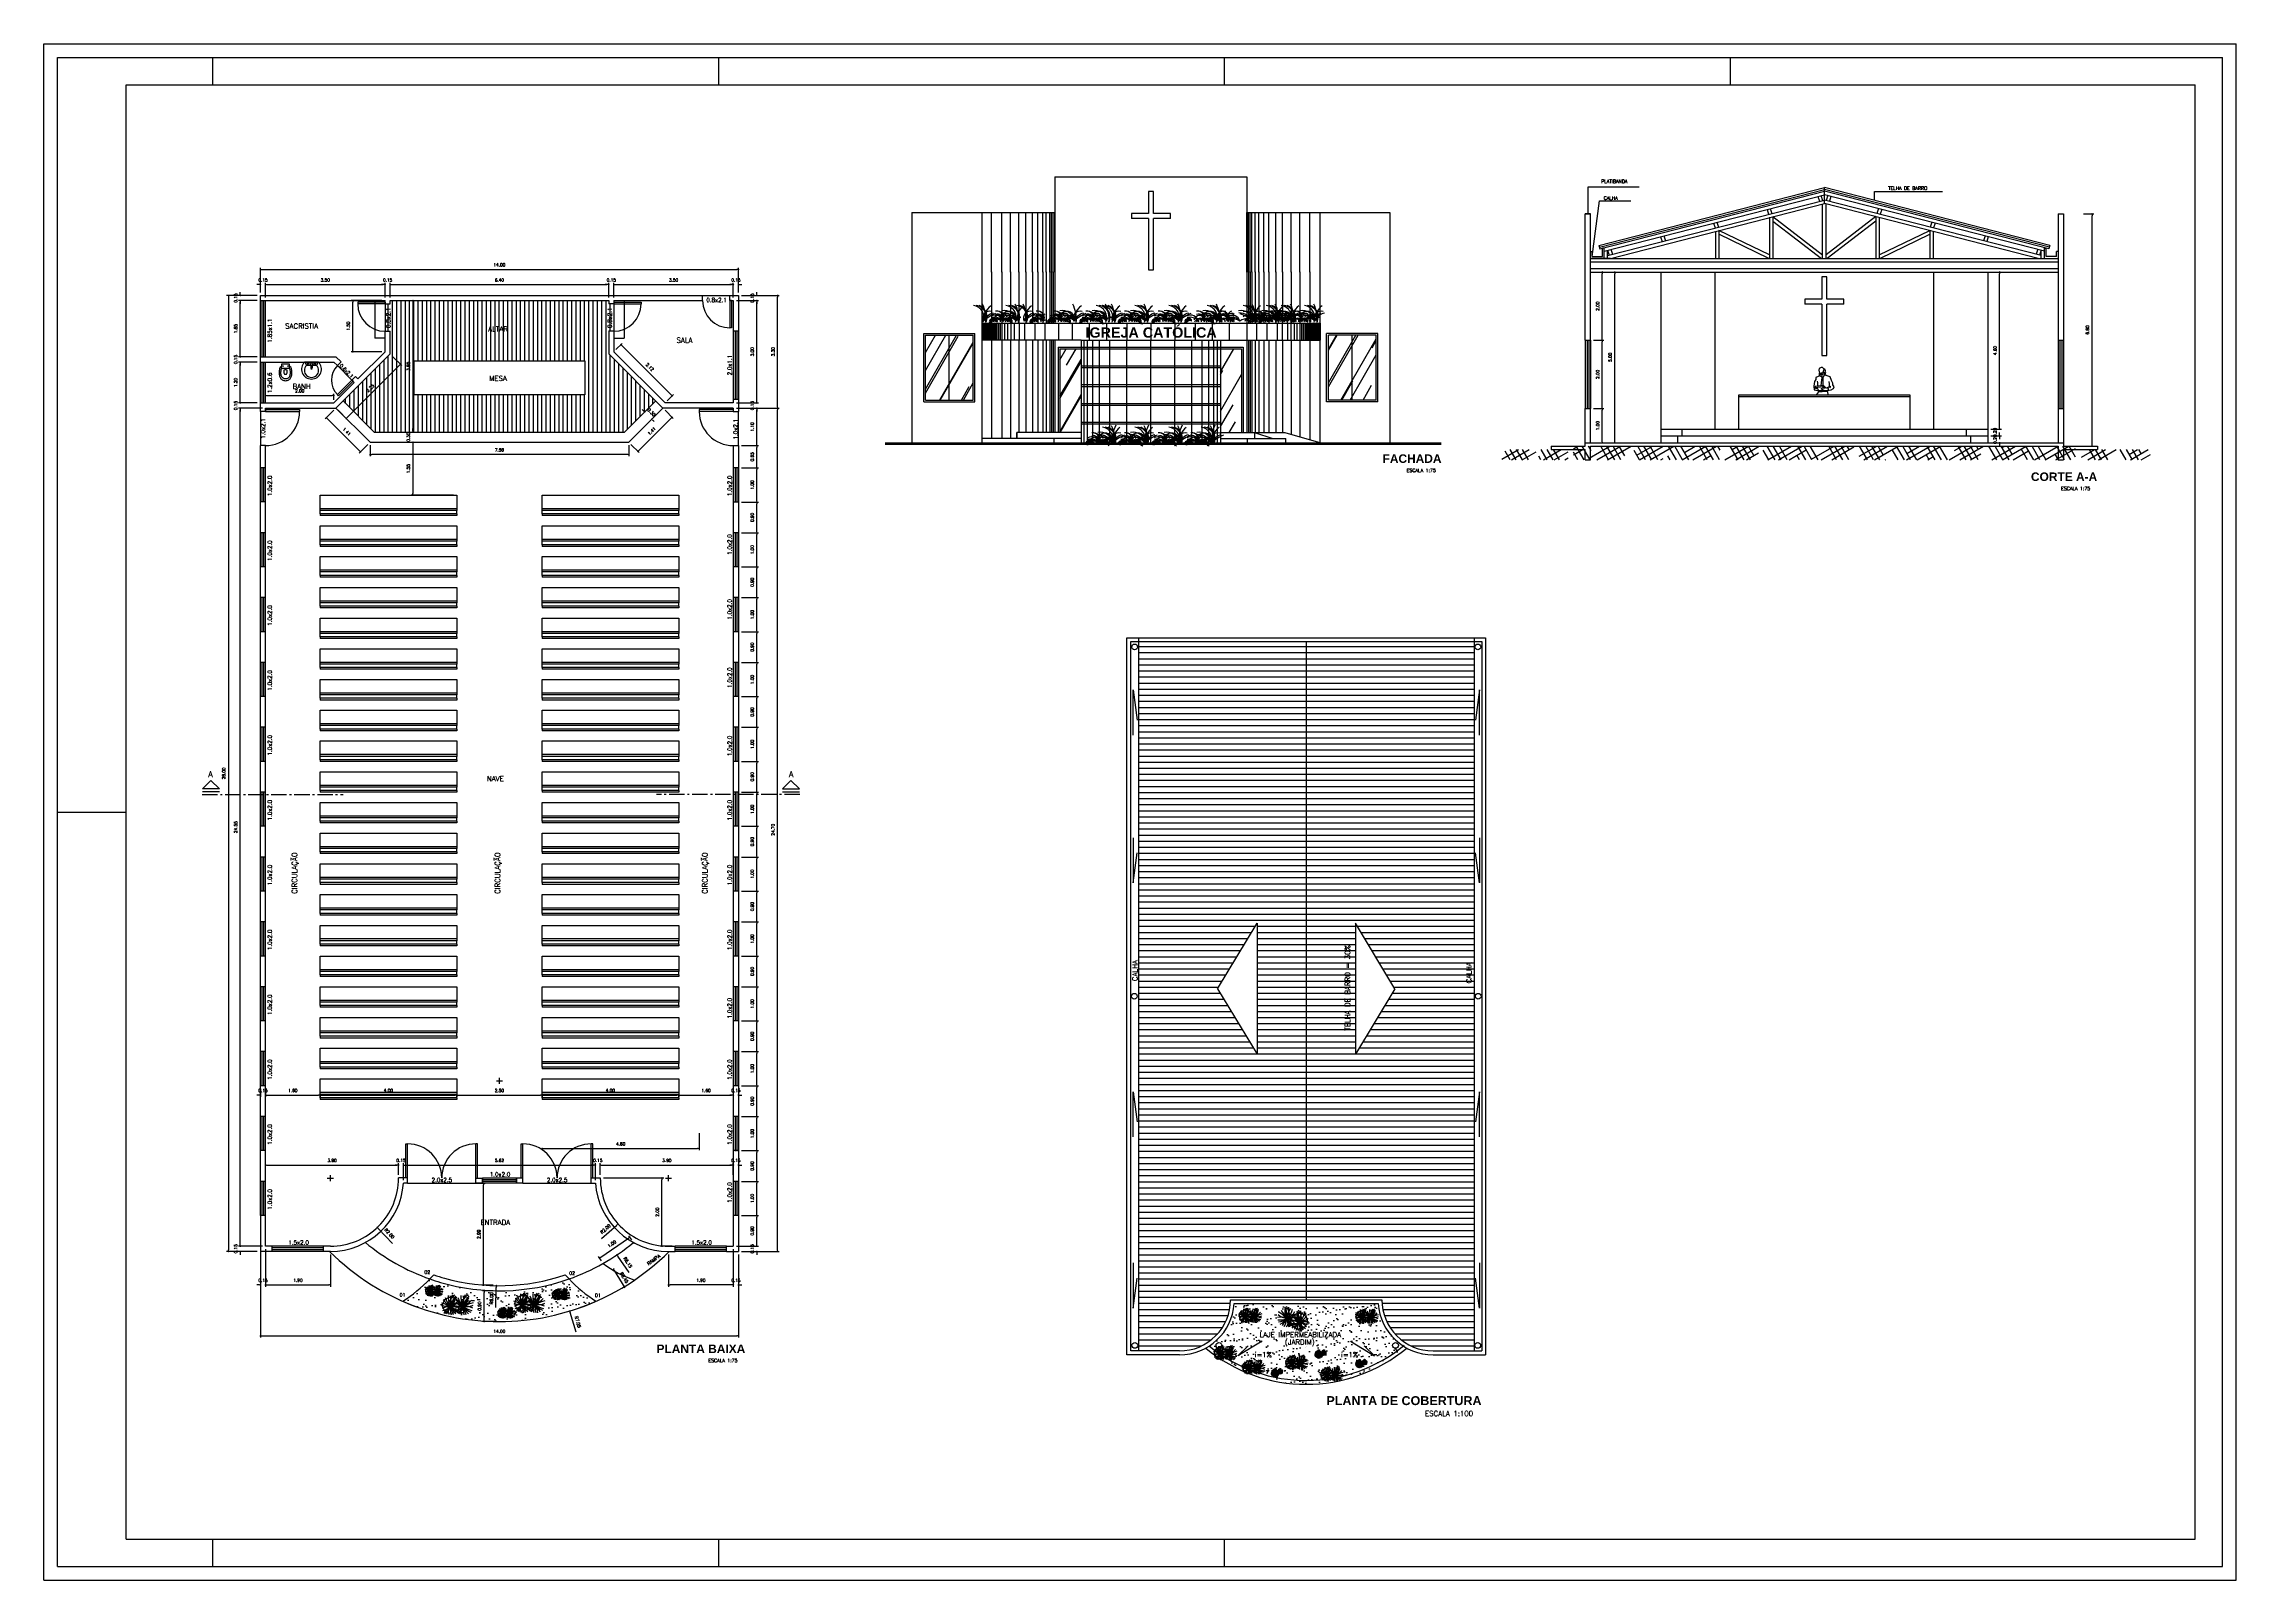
# Paper-space layout 'Layout1' of a CAD drawing. Extents: x -4.4 to 81.2, y -44.1 to 15.9.
# The model-space entities are those that its viewports show. They can reach past a viewport. Long polylines and large blocks are cut down to what shows.
import ezdxf
from ezdxf.enums import TextEntityAlignment as Align

# ---------------------------------------------------------------- set-up
doc = ezdxf.new("R2010")
doc.units = 0
doc.header["$MEASUREMENT"] = 0
doc.linetypes.add('DASHDOT', pattern=[1.1, 0.8, -0.15, 0, -0.15])
doc.layers.get('DEFPOINTS').update_dxf_attribs({"linetype": 'CONTINUOUS'})
for name, color, linetype in [('ACESSÓRIO', 2, 'CONTINUOUS'), ('ALVENARIA', 7, 'CONTINUOUS'), ('ALVENARIA1', 44, 'CONTINUOUS'), ('ALVENARIA2', 9, 'CONTINUOUS'), ('COBERTURA', 6, 'CONTINUOUS'), ('COTA', 1, 'CONTINUOUS'), ('GENTE', 1, 'CONTINUOUS'), ('HATCH', 30, 'CONTINUOUS'), ('JAPOR', 142, 'CONTINUOUS'), ('JARDIM', 90, 'CONTINUOUS'), ('MARGEM1', 20, 'CONTINUOUS'), ('MARGEM10', 8, 'CONTINUOUS'), ('MARGEM3', 81, 'CONTINUOUS'), ('TEXTO2', 40, 'CONTINUOUS'), ('TEXTO3', 3, 'CONTINUOUS'), ('TEXTO4', 4, 'CONTINUOUS'), ('TEXTO5', 5, 'CONTINUOUS'), ('VIEW', 7, 'CONTINUOUS')]:
    doc.layers.add(name, color=color, linetype=linetype)
doc.layers.get('VIEW').freeze()
doc.styles.add('SANSSERIFBOLD', font='sasb____.pfb')
doc.styles.add('SIMPLEX', font='SIMPLEX.SHX')
doc.dimstyles.new('DIM50', dxfattribs={"dimtxt": 0.09, "dimasz": 0.05, "dimexe": 0.05, "dimexo": 0.09, "dimgap": 0.09, "dimtad": 1, "dimzin": 0, "dimdsep": 46, "dimtxsty": 'SIMPLEX', "dimblk": 'DOT', "dimcen": 0.09, "dimadec": 0, "dimazin": 0, "dimtfac": 1, "dimtix": 1, "dimtofl": 0, "dimtmove": 2, "dimatfit": 3, "dimldrblk": 'DOT', "dimfxl": 1, "dimtolj": 1, "dimtzin": 0, "dimarcsym": 0})

# ---------------------------------------------------------------- blocks, each defined once
blk = doc.blocks.new('DOT')
at = {"layer": 'ALVENARIA', "color": 0, "linetype": 'ByBlock'}
blk.add_line((-0.5, 0), (-1, 0), dxfattribs=at)
at = {"layer": 'ALVENARIA', "color": 0, "linetype": 'ByBlock', "const_width": 0.5}
blk.add_lwpolyline([(-0.25, 0, 1), (0.25, 0, 1)], format="xyb", close=True, dxfattribs=at)
blk = doc.blocks.new('*D63')
at = {"layer": 'COTA', "color": 0, "lineweight": -2}
for p, q in [((-172.525, 119.919), (-172.23, 119.919)), ((-172.28, 114.969), (-172.28, 119.869)), ((-172.525, 114.919), (-172.23, 114.919))]:
    blk.add_line(p, q, dxfattribs=at)
at = {"layer": 'DEFPOINTS', "color": 0}
for p in [(-172.615, 119.919), (-172.28, 119.919), (-172.615, 114.919)]:
    blk.add_point(p, dxfattribs=at)
at = {"layer": 'COTA', "color": 0, "lineweight": -2, "xscale": 0.05, "yscale": 0.05, "zscale": 0.05}
for p, rotation in [((-172.28, 119.919), 90), ((-172.28, 114.919), 270)]:
    blk.add_blockref('DOT', p, dxfattribs=dict(at, rotation=rotation))
at = {"layer": 'COTA', "color": 0, "insert": (-172.415, 117.419), "char_height": 0.09, "attachment_point": 5, "rotation": 90, "style": 'SIMPLEX'}
blk.add_mtext('\\A1;5.00', dxfattribs=at)
blk = doc.blocks.new('*D64')
at = {"layer": 'COTA', "color": 0, "lineweight": -2}
for p, q in [((-161.262, 115.119), (-160.957, 115.119)), ((-161.262, 114.919), (-160.957, 114.919)), ((-161.007, 115.169), (-161.007, 115.219)), ((-161.007, 114.869), (-161.007, 114.819))]:
    blk.add_line(p, q, dxfattribs=at)
at = {"layer": 'DEFPOINTS', "color": 0}
for p in [(-161.352, 115.119), (-161.352, 114.919), (-161.007, 115.119)]:
    blk.add_point(p, dxfattribs=at)
at = {"layer": 'COTA', "color": 0, "lineweight": -2, "xscale": 0.05, "yscale": 0.05, "zscale": 0.05}
for p, rotation in [((-161.007, 115.119), 270), ((-161.007, 114.919), 90)]:
    blk.add_blockref('DOT', p, dxfattribs=dict(at, rotation=rotation))
at = {"layer": 'COTA', "color": 0, "insert": (-161.142, 115.019), "char_height": 0.09, "attachment_point": 5, "rotation": 90, "style": 'SIMPLEX'}
blk.add_mtext('\\A1;0.20', dxfattribs=at)
blk = doc.blocks.new('*D65')
at = {"layer": 'COTA', "color": 0, "lineweight": -2}
for p, q in [((-161.262, 115.319), (-160.957, 115.319)), ((-161.007, 115.369), (-161.007, 115.419)), ((-161.007, 115.069), (-161.007, 115.019))]:
    blk.add_line(p, q, dxfattribs=at)
at = {"layer": 'DEFPOINTS', "color": 0}
for p in [(-161.352, 115.319), (-161.352, 115.119), (-161.007, 115.319)]:
    blk.add_point(p, dxfattribs=at)
at = {"layer": 'COTA', "color": 0, "lineweight": -2, "xscale": 0.05, "yscale": 0.05, "zscale": 0.05}
for p, rotation in [((-161.007, 115.319), 270), ((-161.007, 115.119), 90)]:
    blk.add_blockref('DOT', p, dxfattribs=dict(at, rotation=rotation))
at = {"layer": 'COTA', "color": 0, "insert": (-161.142, 115.219), "char_height": 0.09, "attachment_point": 5, "rotation": 90, "style": 'SIMPLEX'}
blk.add_mtext('\\A1;0.20', dxfattribs=at)
blk = doc.blocks.new('*D66')
at = {"layer": 'COTA', "color": 0, "lineweight": -2}
for p, q in [((-161.262, 119.919), (-160.957, 119.919)), ((-161.007, 115.369), (-161.007, 119.869))]:
    blk.add_line(p, q, dxfattribs=at)
at = {"layer": 'DEFPOINTS', "color": 0}
for p in [(-161.352, 119.919), (-161.007, 119.919), (-161.352, 115.319)]:
    blk.add_point(p, dxfattribs=at)
at = {"layer": 'COTA', "color": 0, "lineweight": -2, "xscale": 0.05, "yscale": 0.05, "zscale": 0.05}
for p, rotation in [((-161.007, 119.919), 90), ((-161.007, 115.319), 270)]:
    blk.add_blockref('DOT', p, dxfattribs=dict(at, rotation=rotation))
at = {"layer": 'COTA', "color": 0, "insert": (-161.142, 117.619), "char_height": 0.09, "attachment_point": 5, "rotation": 90, "style": 'SIMPLEX'}
blk.add_mtext('\\A1;4.60', dxfattribs=at)
blk = doc.blocks.new('*D68')
at = {"layer": 'COTA', "color": 0, "lineweight": -2}
for p, q in [((-158.55, 121.619), (-158.251, 121.619)), ((-158.301, 114.869), (-158.301, 121.569)), ((-158.55, 114.819), (-158.251, 114.819))]:
    blk.add_line(p, q, dxfattribs=at)
at = {"layer": 'DEFPOINTS', "color": 0}
for p in [(-158.64, 121.619), (-158.301, 121.619), (-158.64, 114.819)]:
    blk.add_point(p, dxfattribs=at)
at = {"layer": 'COTA', "color": 0, "lineweight": -2, "xscale": 0.05, "yscale": 0.05, "zscale": 0.05}
for p, rotation in [((-158.301, 121.619), 90), ((-158.301, 114.819), 270)]:
    blk.add_blockref('DOT', p, dxfattribs=dict(at, rotation=rotation))
at = {"layer": 'COTA', "color": 0, "insert": (-158.436, 118.219), "char_height": 0.09, "attachment_point": 5, "rotation": 90, "style": 'SIMPLEX'}
blk.add_mtext('\\A1;6.80', dxfattribs=at)
blk = doc.blocks.new('*D122')
at = {"layer": 'COTA', "color": 0, "lineweight": -2}
for p, q in [((-159.84, 107.534), (-159.89, 107.534)), ((-159.64, 107.307), (-159.64, 107.584)), ((-159.59, 107.534), (-159.54, 107.534))]:
    blk.add_line(p, q, dxfattribs=at)
at = {"layer": 'DEFPOINTS', "color": 0}
for p in [(-159.64, 107.534), (-159.64, 107.217), (-159.79, 107.067)]:
    blk.add_point(p, dxfattribs=at)
at = {"layer": 'COTA', "color": 0, "lineweight": -2, "xscale": 0.05, "yscale": 0.05, "zscale": 0.05}
blk.add_blockref('DOT', (-159.79, 107.534), dxfattribs=at)
at = {"layer": 'COTA', "color": 0, "lineweight": -2, "xscale": 0.05, "yscale": 0.05, "zscale": 0.05, "rotation": 180}
blk.add_blockref('DOT', (-159.64, 107.534), dxfattribs=at)
at = {"layer": 'COTA', "color": 0, "insert": (-159.715, 107.669), "char_height": 0.09, "attachment_point": 5, "style": 'SIMPLEX'}
blk.add_mtext('\\A1;0.15', dxfattribs=at)
blk = doc.blocks.new('*D121')
at = {"layer": 'COTA', "color": 0, "lineweight": -2}
for p, q in [((-163.24, 107.534), (-159.84, 107.534)), ((-159.79, 107.157), (-159.79, 107.584))]:
    blk.add_line(p, q, dxfattribs=at)
at = {"layer": 'DEFPOINTS', "color": 0}
for p in [(-159.79, 107.534), (-163.29, 107.067), (-159.79, 107.067)]:
    blk.add_point(p, dxfattribs=at)
at = {"layer": 'COTA', "color": 0, "lineweight": -2, "xscale": 0.05, "yscale": 0.05, "zscale": 0.05, "rotation": 180}
blk.add_blockref('DOT', (-163.29, 107.534), dxfattribs=at)
at = {"layer": 'COTA', "color": 0, "lineweight": -2, "xscale": 0.05, "yscale": 0.05, "zscale": 0.05}
blk.add_blockref('DOT', (-159.79, 107.534), dxfattribs=at)
at = {"layer": 'COTA', "color": 0, "insert": (-161.54, 107.669), "char_height": 0.09, "attachment_point": 5, "style": 'SIMPLEX'}
blk.add_mtext('\\A1;3.50', dxfattribs=at)
blk = doc.blocks.new('*D120')
at = {"layer": 'COTA', "color": 0, "lineweight": -2}
for p, q in [((-163.49, 107.534), (-163.54, 107.534)), ((-163.29, 107.157), (-163.29, 107.584)), ((-163.24, 107.534), (-163.19, 107.534))]:
    blk.add_line(p, q, dxfattribs=at)
at = {"layer": 'DEFPOINTS', "color": 0}
for p in [(-163.29, 107.534), (-163.44, 107.067), (-163.29, 107.067)]:
    blk.add_point(p, dxfattribs=at)
at = {"layer": 'COTA', "color": 0, "lineweight": -2, "xscale": 0.05, "yscale": 0.05, "zscale": 0.05}
blk.add_blockref('DOT', (-163.44, 107.534), dxfattribs=at)
at = {"layer": 'COTA', "color": 0, "lineweight": -2, "xscale": 0.05, "yscale": 0.05, "zscale": 0.05, "rotation": 180}
blk.add_blockref('DOT', (-163.29, 107.534), dxfattribs=at)
at = {"layer": 'COTA', "color": 0, "insert": (-163.365, 107.669), "char_height": 0.09, "attachment_point": 5, "style": 'SIMPLEX'}
blk.add_mtext('\\A1;0.15', dxfattribs=at)
blk = doc.blocks.new('*D119')
at = {"layer": 'COTA', "color": 0, "lineweight": -2}
for p, q in [((-169.79, 107.534), (-163.49, 107.534)), ((-163.44, 107.157), (-163.44, 107.584))]:
    blk.add_line(p, q, dxfattribs=at)
at = {"layer": 'DEFPOINTS', "color": 0}
for p in [(-163.44, 107.534), (-169.84, 107.067), (-163.44, 107.067)]:
    blk.add_point(p, dxfattribs=at)
at = {"layer": 'COTA', "color": 0, "lineweight": -2, "xscale": 0.05, "yscale": 0.05, "zscale": 0.05, "rotation": 180}
blk.add_blockref('DOT', (-169.84, 107.534), dxfattribs=at)
at = {"layer": 'COTA', "color": 0, "lineweight": -2, "xscale": 0.05, "yscale": 0.05, "zscale": 0.05}
blk.add_blockref('DOT', (-163.44, 107.534), dxfattribs=at)
at = {"layer": 'COTA', "color": 0, "insert": (-166.64, 107.669), "char_height": 0.09, "attachment_point": 5, "style": 'SIMPLEX'}
blk.add_mtext('\\A1;6.40', dxfattribs=at)
blk = doc.blocks.new('*D118')
at = {"layer": 'COTA', "color": 0, "lineweight": -2}
for p, q in [((-170.04, 107.534), (-170.09, 107.534)), ((-169.84, 107.157), (-169.84, 107.584)), ((-169.79, 107.534), (-169.74, 107.534))]:
    blk.add_line(p, q, dxfattribs=at)
at = {"layer": 'DEFPOINTS', "color": 0}
for p in [(-169.84, 107.534), (-169.99, 107.067), (-169.84, 107.067)]:
    blk.add_point(p, dxfattribs=at)
at = {"layer": 'COTA', "color": 0, "lineweight": -2, "xscale": 0.05, "yscale": 0.05, "zscale": 0.05}
blk.add_blockref('DOT', (-169.99, 107.534), dxfattribs=at)
at = {"layer": 'COTA', "color": 0, "lineweight": -2, "xscale": 0.05, "yscale": 0.05, "zscale": 0.05, "rotation": 180}
blk.add_blockref('DOT', (-169.84, 107.534), dxfattribs=at)
at = {"layer": 'COTA', "color": 0, "insert": (-169.915, 107.669), "char_height": 0.09, "attachment_point": 5, "style": 'SIMPLEX'}
blk.add_mtext('\\A1;0.15', dxfattribs=at)
blk = doc.blocks.new('*D117')
at = {"layer": 'COTA', "color": 0, "lineweight": -2}
for p, q in [((-173.44, 107.534), (-170.04, 107.534)), ((-169.99, 107.157), (-169.99, 107.584))]:
    blk.add_line(p, q, dxfattribs=at)
at = {"layer": 'DEFPOINTS', "color": 0}
for p in [(-169.99, 107.534), (-173.49, 107.067), (-169.99, 107.067)]:
    blk.add_point(p, dxfattribs=at)
at = {"layer": 'COTA', "color": 0, "lineweight": -2, "xscale": 0.05, "yscale": 0.05, "zscale": 0.05, "rotation": 180}
blk.add_blockref('DOT', (-173.49, 107.534), dxfattribs=at)
at = {"layer": 'COTA', "color": 0, "lineweight": -2, "xscale": 0.05, "yscale": 0.05, "zscale": 0.05}
blk.add_blockref('DOT', (-169.99, 107.534), dxfattribs=at)
at = {"layer": 'COTA', "color": 0, "insert": (-171.74, 107.669), "char_height": 0.09, "attachment_point": 5, "style": 'SIMPLEX'}
blk.add_mtext('\\A1;3.50', dxfattribs=at)
blk = doc.blocks.new('*D116')
at = {"layer": 'COTA', "color": 0, "lineweight": -2}
for p, q in [((-173.69, 107.534), (-173.74, 107.534)), ((-173.64, 107.307), (-173.64, 107.584)), ((-173.49, 107.157), (-173.49, 107.584)), ((-173.44, 107.534), (-173.39, 107.534))]:
    blk.add_line(p, q, dxfattribs=at)
at = {"layer": 'DEFPOINTS', "color": 0}
for p in [(-173.64, 107.217), (-173.49, 107.534), (-173.49, 107.067)]:
    blk.add_point(p, dxfattribs=at)
at = {"layer": 'COTA', "color": 0, "lineweight": -2, "xscale": 0.05, "yscale": 0.05, "zscale": 0.05}
blk.add_blockref('DOT', (-173.64, 107.534), dxfattribs=at)
at = {"layer": 'COTA', "color": 0, "lineweight": -2, "xscale": 0.05, "yscale": 0.05, "zscale": 0.05, "rotation": 180}
blk.add_blockref('DOT', (-173.49, 107.534), dxfattribs=at)
at = {"layer": 'COTA', "color": 0, "insert": (-173.565, 107.669), "char_height": 0.09, "attachment_point": 5, "style": 'SIMPLEX'}
blk.add_mtext('\\A1;0.15', dxfattribs=at)
blk = doc.blocks.new('*D115')
at = {"layer": 'COTA', "color": 0, "lineweight": -2}
for p, q in [((-173.49, 104.157), (-173.49, 104.335)), ((-173.44, 104.285), (-171.54, 104.285)), ((-171.49, 104.157), (-171.49, 104.335))]:
    blk.add_line(p, q, dxfattribs=at)
at = {"layer": 'DEFPOINTS', "color": 0}
for p in [(-173.49, 104.067), (-171.49, 104.285), (-171.49, 104.067)]:
    blk.add_point(p, dxfattribs=at)
at = {"layer": 'COTA', "color": 0, "lineweight": -2, "xscale": 0.05, "yscale": 0.05, "zscale": 0.05, "rotation": 180}
blk.add_blockref('DOT', (-173.49, 104.285), dxfattribs=at)
at = {"layer": 'COTA', "color": 0, "lineweight": -2, "xscale": 0.05, "yscale": 0.05, "zscale": 0.05}
blk.add_blockref('DOT', (-171.49, 104.285), dxfattribs=at)
at = {"layer": 'COTA', "color": 0, "insert": (-172.49, 104.42), "char_height": 0.09, "attachment_point": 5, "style": 'SIMPLEX'}
blk.add_mtext('\\A1;2.00', dxfattribs=at)
blk = doc.blocks.new('VASO4')
at = {"layer": 'ACESSÓRIO', "linetype": 'Continuous'}
blk.add_line((0.008, 0.129), (0.008, -0.101), dxfattribs=at)
at = {"layer": 'ACESSÓRIO'}
for points in [[(0.008, -0.101), (0.062, -0.101, -0.230445), (0.076, -0.11, 0.23338), (0.136, -0.159, 0.01224), (0.166, -0.164, 0.012146), (0.196, -0.168, 0.027041), (0.266, -0.171, 0.02486), (0.326, -0.166, 0.024258), (0.356, -0.161, 0.054364), (0.396, -0.145, 0.124881), (0.462, -0.086, 0.148509), (0.492, 0.014, 0.148509), (0.462, 0.114, 0.124881), (0.396, 0.173, 0.054364), (0.356, 0.188, 0.024258), (0.326, 0.194, 0.02486), (0.266, 0.198, 0.027041), (0.196, 0.196, 0.012146), (0.166, 0.192, 0.01224), (0.136, 0.186, 0.23338), (0.076, 0.138, -0.230445), (0.062, 0.129), (0.008, 0.129)], [(0.131, 0.116, -0.294455), (0.146, 0.137, -0.039934), (0.174, 0.142, -0.011944), (0.201, 0.146, -0.026776), (0.265, 0.148, -0.024689), (0.319, 0.144, -0.023307), (0.344, 0.14, -0.058725), (0.376, 0.127, -0.118027), (0.421, 0.086, -0.148338), (0.442, 0.014, -0.148338), (0.421, -0.058, -0.118027), (0.376, -0.099, -0.058725), (0.344, -0.112, -0.023307), (0.319, -0.117, -0.024689), (0.265, -0.121, -0.026776), (0.201, -0.118, -0.011944), (0.174, -0.115, -0.039934), (0.146, -0.109, -0.294455), (0.131, -0.089)]]:
    blk.add_lwpolyline(points, format="xyb", dxfattribs=at)
for points in [[(0.124, 0.129), (0.062, 0.129)], [(0.131, 0.119), (0.131, 0.117), (0.131, 0.014), (0.131, -0.09), (0.131, -0.092)], [(0.124, -0.101), (0.062, -0.101)]]:
    blk.add_lwpolyline(points, dxfattribs=at)
blk.add_lwpolyline([(0.296, 0.04, 0.226513), (0.261, 0.059), (0.182, 0.059, 0.186813), (0.182, -0.032), (0.261, -0.032, 0.226513), (0.296, -0.012, 0.326923)], format="xyb", close=True, dxfattribs=at)
for centre in [(0.066, 0.089), (0.066, -0.061)]:
    blk.add_circle(centre, 0.0075, dxfattribs=at)
for centre, start, end in [((0.123, 0.121), 351.74634, 83.80897), ((0.123, -0.093), 276.19103, 8.25366)]:
    blk.add_arc(centre, 0.00842, start, end, dxfattribs=at)
blk = doc.blocks.new('*D129')
at = {"layer": 'COTA', "color": 0, "lineweight": -2}
for p, q in [((-165.34, 82.23), (-160.84, 82.23)), ((-160.79, 82.677), (-160.79, 82.18))]:
    blk.add_line(p, q, dxfattribs=at)
at = {"layer": 'DEFPOINTS', "color": 0}
for p in [(-165.39, 82.767), (-160.79, 82.767), (-160.79, 82.23)]:
    blk.add_point(p, dxfattribs=at)
at = {"layer": 'COTA', "color": 0, "lineweight": -2, "xscale": 0.05, "yscale": 0.05, "zscale": 0.05, "rotation": 180}
blk.add_blockref('DOT', (-165.39, 82.23), dxfattribs=at)
at = {"layer": 'COTA', "color": 0, "lineweight": -2, "xscale": 0.05, "yscale": 0.05, "zscale": 0.05}
blk.add_blockref('DOT', (-160.79, 82.23), dxfattribs=at)
at = {"layer": 'COTA', "color": 0, "insert": (-163.09, 82.365), "char_height": 0.09, "attachment_point": 5, "style": 'SIMPLEX'}
blk.add_mtext('\\A1;4.60', dxfattribs=at)
blk = doc.blocks.new('*D126')
at = {"layer": 'COTA', "color": 0, "lineweight": -2}
for p, q in [((-170.428, 102.827), (-170.428, 102.507)), ((-162.852, 102.827), (-162.852, 102.507)), ((-162.902, 102.557), (-170.378, 102.557))]:
    blk.add_line(p, q, dxfattribs=at)
at = {"layer": 'DEFPOINTS', "color": 0}
for p in [(-170.428, 102.917), (-162.852, 102.917), (-170.428, 102.557)]:
    blk.add_point(p, dxfattribs=at)
at = {"layer": 'COTA', "color": 0, "lineweight": -2, "xscale": 0.05, "yscale": 0.05, "zscale": 0.05, "rotation": 180.0000000000006}
blk.add_blockref('DOT', (-170.428, 102.557), dxfattribs=at)
at = {"layer": 'COTA', "color": 0, "lineweight": -2, "xscale": 0.05, "yscale": 0.05, "zscale": 0.05}
blk.add_blockref('DOT', (-162.852, 102.557), dxfattribs=at)
at = {"layer": 'COTA', "color": 0, "insert": (-166.64, 102.692), "char_height": 0.09, "attachment_point": 5, "style": 'SIMPLEX'}
blk.add_mtext('\\A1;7.58', dxfattribs=at)
blk = doc.blocks.new('*D132')
at = {"layer": 'COTA', "color": 0, "lineweight": -2}
for p, q in [((-169.241, 107.067), (-169.122, 107.067)), ((-169.172, 107.017), (-169.172, 103.267)), ((-169.241, 103.217), (-169.122, 103.217))]:
    blk.add_line(p, q, dxfattribs=at)
at = {"layer": 'DEFPOINTS', "color": 0}
for p in [(-169.331, 107.067), (-169.331, 103.217), (-169.172, 103.217)]:
    blk.add_point(p, dxfattribs=at)
at = {"layer": 'COTA', "color": 0, "lineweight": -2, "xscale": 0.05, "yscale": 0.05, "zscale": 0.05}
for p, rotation in [((-169.172, 107.067), 90), ((-169.172, 103.217), 270)]:
    blk.add_blockref('DOT', p, dxfattribs=dict(at, rotation=rotation))
at = {"layer": 'COTA', "color": 0, "insert": (-169.307, 105.142), "char_height": 0.09, "attachment_point": 5, "rotation": 90, "style": 'SIMPLEX'}
blk.add_mtext('\\A1;3.85', dxfattribs=at)
blk = doc.blocks.new('*D131')
at = {"layer": 'COTA', "color": 0, "lineweight": -2}
for p, q in [((-169.776, 105.441), (-169.5, 105.165)), ((-171.088, 103.648), (-169.571, 105.165)), ((-171.364, 103.853), (-171.088, 103.577))]:
    blk.add_line(p, q, dxfattribs=at)
at = {"layer": 'DEFPOINTS', "color": 0}
for p in [(-169.84, 105.505), (-169.536, 105.2), (-171.428, 103.917)]:
    blk.add_point(p, dxfattribs=at)
at = {"layer": 'COTA', "color": 0, "lineweight": -2, "xscale": 0.05, "yscale": 0.05, "zscale": 0.05}
for p, rotation in [((-169.536, 105.2), 45.00000000000129), ((-171.124, 103.613), 225.0000000000013)]:
    blk.add_blockref('DOT', p, dxfattribs=dict(at, rotation=rotation))
at = {"layer": 'COTA', "color": 0, "insert": (-170.425, 104.502), "char_height": 0.09, "attachment_point": 5, "rotation": 45, "style": 'SIMPLEX'}
blk.add_mtext('\\A1;2.25', dxfattribs=at)
blk = doc.blocks.new('*D127')
at = {"layer": 'COTA', "color": 0, "lineweight": -2}
for p, q in [((-171.491, 103.853), (-171.743, 103.602)), ((-171.672, 103.602), (-170.743, 102.672)), ((-170.491, 102.853), (-170.743, 102.602))]:
    blk.add_line(p, q, dxfattribs=at)
at = {"layer": 'DEFPOINTS', "color": 0}
for p in [(-171.428, 103.917), (-170.428, 102.917), (-170.708, 102.637)]:
    blk.add_point(p, dxfattribs=at)
at = {"layer": 'COTA', "color": 0, "lineweight": -2, "xscale": 0.05, "yscale": 0.05, "zscale": 0.05}
for p, rotation in [((-171.708, 103.637), 135.0000000000008), ((-170.708, 102.637), 315.0000000000008)]:
    blk.add_blockref('DOT', p, dxfattribs=dict(at, rotation=rotation))
at = {"layer": 'COTA', "color": 0, "insert": (-171.112, 103.232), "char_height": 0.09, "attachment_point": 5, "rotation": 315, "style": 'SIMPLEX'}
blk.add_mtext('\\A1;1.41', dxfattribs=at)
blk = doc.blocks.new('*D130')
at = {"layer": 'COTA', "color": 0, "lineweight": -2}
for p, q in [((-169.259, 102.917), (-169.222, 102.917)), ((-169.172, 103.267), (-169.172, 103.317)), ((-169.172, 102.867), (-169.172, 102.817))]:
    blk.add_line(p, q, dxfattribs=at)
at = {"layer": 'DEFPOINTS', "color": 0}
for p in [(-169.331, 103.217), (-169.172, 102.917), (-169.169, 102.917)]:
    blk.add_point(p, dxfattribs=at)
at = {"layer": 'COTA', "color": 0, "lineweight": -2, "xscale": 0.05, "yscale": 0.05, "zscale": 0.05}
for p, rotation in [((-169.172, 103.217), 270), ((-169.172, 102.917), 90)]:
    blk.add_blockref('DOT', p, dxfattribs=dict(at, rotation=rotation))
at = {"layer": 'COTA', "color": 0, "insert": (-169.307, 103.067), "char_height": 0.09, "attachment_point": 5, "rotation": 90, "style": 'SIMPLEX'}
blk.add_mtext('\\A1;0.30', dxfattribs=at)
blk = doc.blocks.new('*D123')
at = {"layer": 'COTA', "color": 0, "lineweight": -2}
for p, q in [((-170.08, 107.067), (-170.982, 107.067)), ((-170.932, 105.617), (-170.932, 107.017)), ((-170.08, 105.567), (-170.982, 105.567))]:
    blk.add_line(p, q, dxfattribs=at)
at = {"layer": 'DEFPOINTS', "color": 0}
for p in [(-170.932, 107.067), (-169.99, 107.067), (-169.99, 105.567)]:
    blk.add_point(p, dxfattribs=at)
at = {"layer": 'COTA', "color": 0, "lineweight": -2, "xscale": 0.05, "yscale": 0.05, "zscale": 0.05}
for p, rotation in [((-170.932, 107.067), 90), ((-170.932, 105.567), 270)]:
    blk.add_blockref('DOT', p, dxfattribs=dict(at, rotation=rotation))
at = {"layer": 'COTA', "color": 0, "insert": (-171.067, 106.317), "char_height": 0.09, "attachment_point": 5, "rotation": 90, "style": 'SIMPLEX'}
blk.add_mtext('\\A1;1.50', dxfattribs=at)
blk = doc.blocks.new('LAVAT01')
at = {"layer": 'ACESSÓRIO'}
for p, q in [((-0.2, 0), (-0.15, 0.1)), ((-0.2, 0), (0.2, 0)), ((-0.15, 0.1), (0.15, 0.1)), ((-0.025, 0.05), (-0.015, 0.17)), ((0.015, 0.17), (-0.015, 0.17)), ((0.025, 0.05), (0.015, 0.17)), ((0.2, 0), (0.15, 0.1))]:
    blk.add_line(p, q, dxfattribs=at)
for centre, radius in [((-0.1, 0.05), 0.025), ((0, 0.2), 0.01), ((0.1, 0.05), 0.025)]:
    blk.add_circle(centre, radius, dxfattribs=at)
for centre, radius, start, end in [((0, 0.21), 0.29, 313.60282, 226.39718), ((0, 0.243), 0.207, 316.39718, 223.60282), ((0, 0.05), 0.025, 180, 0)]:
    blk.add_arc(centre, radius, start, end, dxfattribs=at)
blk = doc.blocks.new('*D128')
at = {"layer": 'COTA', "color": 0, "lineweight": -2}
for p, q in [((-162.128, 104.065), (-162.425, 103.768)), ((-162.425, 103.839), (-162.46, 103.874)), ((-161.916, 103.853), (-162.213, 103.556)), ((-162.142, 103.556), (-162.107, 103.521))]:
    blk.add_line(p, q, dxfattribs=at)
at = {"layer": 'DEFPOINTS', "color": 0}
for p in [(-162.064, 104.129), (-162.178, 103.591), (-161.852, 103.917)]:
    blk.add_point(p, dxfattribs=at)
at = {"layer": 'COTA', "color": 0, "lineweight": -2, "xscale": 0.05, "yscale": 0.05, "zscale": 0.05}
for p, rotation in [((-162.39, 103.803), 314.9999999999789), ((-162.178, 103.591), 134.9999999999789)]:
    blk.add_blockref('DOT', p, dxfattribs=dict(at, rotation=rotation))
at = {"layer": 'COTA', "color": 0, "insert": (-162.188, 103.793), "char_height": 0.09, "attachment_point": 5, "rotation": 315, "style": 'SIMPLEX'}
blk.add_mtext('\\A1;0.30', dxfattribs=at)
blk = doc.blocks.new('*D125')
at = {"layer": 'COTA', "color": 0, "lineweight": -2}
for p, q in [((-162.55, 102.686), (-161.621, 103.615)), ((-161.788, 103.853), (-161.55, 103.615)), ((-162.788, 102.853), (-162.55, 102.615))]:
    blk.add_line(p, q, dxfattribs=at)
at = {"layer": 'DEFPOINTS', "color": 0}
for p in [(-161.852, 103.917), (-161.585, 103.65), (-162.852, 102.917)]:
    blk.add_point(p, dxfattribs=at)
at = {"layer": 'COTA', "color": 0, "lineweight": -2, "xscale": 0.05, "yscale": 0.05, "zscale": 0.05}
for p, rotation in [((-161.585, 103.65), 44.9999999999992), ((-162.585, 102.65), 224.9999999999992)]:
    blk.add_blockref('DOT', p, dxfattribs=dict(at, rotation=rotation))
at = {"layer": 'COTA', "color": 0, "insert": (-162.181, 103.246), "char_height": 0.09, "attachment_point": 5, "rotation": 45, "style": 'SIMPLEX'}
blk.add_mtext('\\A1;1.41', dxfattribs=at)
blk = doc.blocks.new('*D124')
at = {"layer": 'COTA', "color": 0, "lineweight": -2}
for p, q in [((-163.226, 105.63), (-163.046, 105.811)), ((-163.046, 105.74), (-161.616, 104.311)), ((-161.726, 104.13), (-161.546, 104.311))]:
    blk.add_line(p, q, dxfattribs=at)
at = {"layer": 'DEFPOINTS', "color": 0}
for p in [(-163.29, 105.567), (-161.79, 104.067), (-161.581, 104.276)]:
    blk.add_point(p, dxfattribs=at)
at = {"layer": 'COTA', "color": 0, "lineweight": -2, "xscale": 0.05, "yscale": 0.05, "zscale": 0.05}
for p, rotation in [((-163.081, 105.776), 135), ((-161.581, 104.276), 315)]:
    blk.add_blockref('DOT', p, dxfattribs=dict(at, rotation=rotation))
at = {"layer": 'COTA', "color": 0, "insert": (-162.236, 105.121), "char_height": 0.09, "attachment_point": 5, "rotation": 315, "style": 'SIMPLEX'}
blk.add_mtext('\\A1;2.12', dxfattribs=at)
blk = doc.blocks.new('*D133')
at = {"layer": 'COTA', "color": 0, "lineweight": -2}
for p, q in [((-159.7, 79.367), (-159.052, 79.367)), ((-159.55, 79.217), (-159.052, 79.217)), ((-159.102, 79.417), (-159.102, 79.467)), ((-159.102, 79.167), (-159.102, 79.117))]:
    blk.add_line(p, q, dxfattribs=at)
at = {"layer": 'DEFPOINTS', "color": 0}
for p in [(-159.79, 79.367), (-159.64, 79.217), (-159.102, 79.367)]:
    blk.add_point(p, dxfattribs=at)
at = {"layer": 'COTA', "color": 0, "lineweight": -2, "xscale": 0.05, "yscale": 0.05, "zscale": 0.05}
for p, rotation in [((-159.102, 79.367), 270), ((-159.102, 79.217), 90)]:
    blk.add_blockref('DOT', p, dxfattribs=dict(at, rotation=rotation))
at = {"layer": 'COTA', "color": 0, "insert": (-159.237, 79.292), "char_height": 0.09, "attachment_point": 5, "rotation": 90, "style": 'SIMPLEX'}
blk.add_mtext('\\A1;0.15', dxfattribs=at)
blk = doc.blocks.new('*D134')
at = {"layer": 'COTA', "color": 0, "lineweight": -2}
for p, q in [((-159.55, 80.267), (-159.052, 80.267)), ((-159.102, 79.417), (-159.102, 80.217)), ((-159.7, 79.367), (-159.052, 79.367))]:
    blk.add_line(p, q, dxfattribs=at)
at = {"layer": 'DEFPOINTS', "color": 0}
for p in [(-159.64, 80.267), (-159.102, 80.267), (-159.79, 79.367)]:
    blk.add_point(p, dxfattribs=at)
at = {"layer": 'COTA', "color": 0, "lineweight": -2, "xscale": 0.05, "yscale": 0.05, "zscale": 0.05}
for p, rotation in [((-159.102, 80.267), 90), ((-159.102, 79.367), 270)]:
    blk.add_blockref('DOT', p, dxfattribs=dict(at, rotation=rotation))
at = {"layer": 'COTA', "color": 0, "insert": (-159.237, 79.817), "char_height": 0.09, "attachment_point": 5, "rotation": 90, "style": 'SIMPLEX'}
blk.add_mtext('\\A1;0.90', dxfattribs=at)
blk = doc.blocks.new('*D135')
at = {"layer": 'COTA', "color": 0, "lineweight": -2}
for p, q in [((-159.55, 81.267), (-159.052, 81.267)), ((-159.102, 80.317), (-159.102, 81.217)), ((-159.55, 80.267), (-159.052, 80.267))]:
    blk.add_line(p, q, dxfattribs=at)
at = {"layer": 'DEFPOINTS', "color": 0}
for p in [(-159.64, 81.267), (-159.102, 81.267), (-159.64, 80.267)]:
    blk.add_point(p, dxfattribs=at)
at = {"layer": 'COTA', "color": 0, "lineweight": -2, "xscale": 0.05, "yscale": 0.05, "zscale": 0.05}
for p, rotation in [((-159.102, 81.267), 90), ((-159.102, 80.267), 270)]:
    blk.add_blockref('DOT', p, dxfattribs=dict(at, rotation=rotation))
at = {"layer": 'COTA', "color": 0, "insert": (-159.237, 80.767), "char_height": 0.09, "attachment_point": 5, "rotation": 90, "style": 'SIMPLEX'}
blk.add_mtext('\\A1;1.00', dxfattribs=at)
blk = doc.blocks.new('*D136')
at = {"layer": 'COTA', "color": 0, "lineweight": -2}
for p, q in [((-159.55, 82.167), (-159.052, 82.167)), ((-159.102, 81.317), (-159.102, 82.117)), ((-159.55, 81.267), (-159.052, 81.267))]:
    blk.add_line(p, q, dxfattribs=at)
at = {"layer": 'DEFPOINTS', "color": 0}
for p in [(-159.64, 82.167), (-159.102, 82.167), (-159.64, 81.267)]:
    blk.add_point(p, dxfattribs=at)
at = {"layer": 'COTA', "color": 0, "lineweight": -2, "xscale": 0.05, "yscale": 0.05, "zscale": 0.05}
for p, rotation in [((-159.102, 82.167), 90), ((-159.102, 81.267), 270)]:
    blk.add_blockref('DOT', p, dxfattribs=dict(at, rotation=rotation))
at = {"layer": 'COTA', "color": 0, "insert": (-159.237, 81.717), "char_height": 0.09, "attachment_point": 5, "rotation": 90, "style": 'SIMPLEX'}
blk.add_mtext('\\A1;0.90', dxfattribs=at)
blk = doc.blocks.new('*D137')
at = {"layer": 'COTA', "color": 0, "lineweight": -2}
for p, q in [((-159.55, 83.167), (-159.052, 83.167)), ((-159.102, 82.217), (-159.102, 83.117)), ((-159.55, 82.167), (-159.052, 82.167))]:
    blk.add_line(p, q, dxfattribs=at)
at = {"layer": 'DEFPOINTS', "color": 0}
for p in [(-159.64, 83.167), (-159.102, 83.167), (-159.64, 82.167)]:
    blk.add_point(p, dxfattribs=at)
at = {"layer": 'COTA', "color": 0, "lineweight": -2, "xscale": 0.05, "yscale": 0.05, "zscale": 0.05}
for p, rotation in [((-159.102, 83.167), 90), ((-159.102, 82.167), 270)]:
    blk.add_blockref('DOT', p, dxfattribs=dict(at, rotation=rotation))
at = {"layer": 'COTA', "color": 0, "insert": (-159.237, 82.667), "char_height": 0.09, "attachment_point": 5, "rotation": 90, "style": 'SIMPLEX'}
blk.add_mtext('\\A1;1.00', dxfattribs=at)
blk = doc.blocks.new('*D138')
at = {"layer": 'COTA', "color": 0, "lineweight": -2}
for p, q in [((-159.55, 84.067), (-159.052, 84.067)), ((-159.102, 83.217), (-159.102, 84.017)), ((-159.55, 83.167), (-159.052, 83.167))]:
    blk.add_line(p, q, dxfattribs=at)
at = {"layer": 'DEFPOINTS', "color": 0}
for p in [(-159.64, 84.067), (-159.102, 84.067), (-159.64, 83.167)]:
    blk.add_point(p, dxfattribs=at)
at = {"layer": 'COTA', "color": 0, "lineweight": -2, "xscale": 0.05, "yscale": 0.05, "zscale": 0.05}
for p, rotation in [((-159.102, 84.067), 90), ((-159.102, 83.167), 270)]:
    blk.add_blockref('DOT', p, dxfattribs=dict(at, rotation=rotation))
at = {"layer": 'COTA', "color": 0, "insert": (-159.237, 83.617), "char_height": 0.09, "attachment_point": 5, "rotation": 90, "style": 'SIMPLEX'}
blk.add_mtext('\\A1;0.90', dxfattribs=at)
blk = doc.blocks.new('*D139')
at = {"layer": 'COTA', "color": 0, "lineweight": -2}
for p, q in [((-159.55, 85.067), (-159.052, 85.067)), ((-159.102, 84.117), (-159.102, 85.017)), ((-159.55, 84.067), (-159.052, 84.067))]:
    blk.add_line(p, q, dxfattribs=at)
at = {"layer": 'DEFPOINTS', "color": 0}
for p in [(-159.64, 85.067), (-159.102, 85.067), (-159.64, 84.067)]:
    blk.add_point(p, dxfattribs=at)
at = {"layer": 'COTA', "color": 0, "lineweight": -2, "xscale": 0.05, "yscale": 0.05, "zscale": 0.05}
for p, rotation in [((-159.102, 85.067), 90), ((-159.102, 84.067), 270)]:
    blk.add_blockref('DOT', p, dxfattribs=dict(at, rotation=rotation))
at = {"layer": 'COTA', "color": 0, "insert": (-159.237, 84.567), "char_height": 0.09, "attachment_point": 5, "rotation": 90, "style": 'SIMPLEX'}
blk.add_mtext('\\A1;1.00', dxfattribs=at)
blk = doc.blocks.new('*D140')
at = {"layer": 'COTA', "color": 0, "lineweight": -2}
for p, q in [((-159.55, 85.967), (-159.052, 85.967)), ((-159.102, 85.117), (-159.102, 85.917)), ((-159.55, 85.067), (-159.052, 85.067))]:
    blk.add_line(p, q, dxfattribs=at)
at = {"layer": 'DEFPOINTS', "color": 0}
for p in [(-159.64, 85.967), (-159.102, 85.967), (-159.64, 85.067)]:
    blk.add_point(p, dxfattribs=at)
at = {"layer": 'COTA', "color": 0, "lineweight": -2, "xscale": 0.05, "yscale": 0.05, "zscale": 0.05}
for p, rotation in [((-159.102, 85.967), 90), ((-159.102, 85.067), 270)]:
    blk.add_blockref('DOT', p, dxfattribs=dict(at, rotation=rotation))
at = {"layer": 'COTA', "color": 0, "insert": (-159.237, 85.517), "char_height": 0.09, "attachment_point": 5, "rotation": 90, "style": 'SIMPLEX'}
blk.add_mtext('\\A1;0.90', dxfattribs=at)
blk = doc.blocks.new('*D141')
at = {"layer": 'COTA', "color": 0, "lineweight": -2}
for p, q in [((-159.55, 86.967), (-159.052, 86.967)), ((-159.102, 86.017), (-159.102, 86.917)), ((-159.55, 85.967), (-159.052, 85.967))]:
    blk.add_line(p, q, dxfattribs=at)
at = {"layer": 'DEFPOINTS', "color": 0}
for p in [(-159.64, 86.967), (-159.102, 86.967), (-159.64, 85.967)]:
    blk.add_point(p, dxfattribs=at)
at = {"layer": 'COTA', "color": 0, "lineweight": -2, "xscale": 0.05, "yscale": 0.05, "zscale": 0.05}
for p, rotation in [((-159.102, 86.967), 90), ((-159.102, 85.967), 270)]:
    blk.add_blockref('DOT', p, dxfattribs=dict(at, rotation=rotation))
at = {"layer": 'COTA', "color": 0, "insert": (-159.237, 86.467), "char_height": 0.09, "attachment_point": 5, "rotation": 90, "style": 'SIMPLEX'}
blk.add_mtext('\\A1;1.00', dxfattribs=at)
blk = doc.blocks.new('*D142')
at = {"layer": 'COTA', "color": 0, "lineweight": -2}
for p, q in [((-159.55, 87.867), (-159.052, 87.867)), ((-159.102, 87.017), (-159.102, 87.817)), ((-159.55, 86.967), (-159.052, 86.967))]:
    blk.add_line(p, q, dxfattribs=at)
at = {"layer": 'DEFPOINTS', "color": 0}
for p in [(-159.64, 87.867), (-159.102, 87.867), (-159.64, 86.967)]:
    blk.add_point(p, dxfattribs=at)
at = {"layer": 'COTA', "color": 0, "lineweight": -2, "xscale": 0.05, "yscale": 0.05, "zscale": 0.05}
for p, rotation in [((-159.102, 87.867), 90), ((-159.102, 86.967), 270)]:
    blk.add_blockref('DOT', p, dxfattribs=dict(at, rotation=rotation))
at = {"layer": 'COTA', "color": 0, "insert": (-159.237, 87.417), "char_height": 0.09, "attachment_point": 5, "rotation": 90, "style": 'SIMPLEX'}
blk.add_mtext('\\A1;0.90', dxfattribs=at)
blk = doc.blocks.new('*D143')
at = {"layer": 'COTA', "color": 0, "lineweight": -2}
for p, q in [((-159.55, 88.867), (-159.052, 88.867)), ((-159.102, 87.917), (-159.102, 88.817)), ((-159.55, 87.867), (-159.052, 87.867))]:
    blk.add_line(p, q, dxfattribs=at)
at = {"layer": 'DEFPOINTS', "color": 0}
for p in [(-159.64, 88.867), (-159.102, 88.867), (-159.64, 87.867)]:
    blk.add_point(p, dxfattribs=at)
at = {"layer": 'COTA', "color": 0, "lineweight": -2, "xscale": 0.05, "yscale": 0.05, "zscale": 0.05}
for p, rotation in [((-159.102, 88.867), 90), ((-159.102, 87.867), 270)]:
    blk.add_blockref('DOT', p, dxfattribs=dict(at, rotation=rotation))
at = {"layer": 'COTA', "color": 0, "insert": (-159.237, 88.367), "char_height": 0.09, "attachment_point": 5, "rotation": 90, "style": 'SIMPLEX'}
blk.add_mtext('\\A1;1.00', dxfattribs=at)
blk = doc.blocks.new('*D144')
at = {"layer": 'COTA', "color": 0, "lineweight": -2}
for p, q in [((-159.55, 89.767), (-159.052, 89.767)), ((-159.102, 88.917), (-159.102, 89.717)), ((-159.55, 88.867), (-159.052, 88.867))]:
    blk.add_line(p, q, dxfattribs=at)
at = {"layer": 'DEFPOINTS', "color": 0}
for p in [(-159.64, 89.767), (-159.102, 89.767), (-159.64, 88.867)]:
    blk.add_point(p, dxfattribs=at)
at = {"layer": 'COTA', "color": 0, "lineweight": -2, "xscale": 0.05, "yscale": 0.05, "zscale": 0.05}
for p, rotation in [((-159.102, 89.767), 90), ((-159.102, 88.867), 270)]:
    blk.add_blockref('DOT', p, dxfattribs=dict(at, rotation=rotation))
at = {"layer": 'COTA', "color": 0, "insert": (-159.237, 89.317), "char_height": 0.09, "attachment_point": 5, "rotation": 90, "style": 'SIMPLEX'}
blk.add_mtext('\\A1;0.90', dxfattribs=at)
blk = doc.blocks.new('*D145')
at = {"layer": 'COTA', "color": 0, "lineweight": -2}
for p, q in [((-159.55, 90.767), (-159.052, 90.767)), ((-159.102, 89.817), (-159.102, 90.717)), ((-159.55, 89.767), (-159.052, 89.767))]:
    blk.add_line(p, q, dxfattribs=at)
at = {"layer": 'DEFPOINTS', "color": 0}
for p in [(-159.64, 90.767), (-159.102, 90.767), (-159.64, 89.767)]:
    blk.add_point(p, dxfattribs=at)
at = {"layer": 'COTA', "color": 0, "lineweight": -2, "xscale": 0.05, "yscale": 0.05, "zscale": 0.05}
for p, rotation in [((-159.102, 90.767), 90), ((-159.102, 89.767), 270)]:
    blk.add_blockref('DOT', p, dxfattribs=dict(at, rotation=rotation))
at = {"layer": 'COTA', "color": 0, "insert": (-159.237, 90.267), "char_height": 0.09, "attachment_point": 5, "rotation": 90, "style": 'SIMPLEX'}
blk.add_mtext('\\A1;1.00', dxfattribs=at)
blk = doc.blocks.new('*D146')
at = {"layer": 'COTA', "color": 0, "lineweight": -2}
for p, q in [((-159.55, 91.667), (-159.052, 91.667)), ((-159.102, 90.817), (-159.102, 91.617)), ((-159.55, 90.767), (-159.052, 90.767))]:
    blk.add_line(p, q, dxfattribs=at)
at = {"layer": 'DEFPOINTS', "color": 0}
for p in [(-159.64, 91.667), (-159.102, 91.667), (-159.64, 90.767)]:
    blk.add_point(p, dxfattribs=at)
at = {"layer": 'COTA', "color": 0, "lineweight": -2, "xscale": 0.05, "yscale": 0.05, "zscale": 0.05}
for p, rotation in [((-159.102, 91.667), 90), ((-159.102, 90.767), 270)]:
    blk.add_blockref('DOT', p, dxfattribs=dict(at, rotation=rotation))
at = {"layer": 'COTA', "color": 0, "insert": (-159.237, 91.217), "char_height": 0.09, "attachment_point": 5, "rotation": 90, "style": 'SIMPLEX'}
blk.add_mtext('\\A1;0.90', dxfattribs=at)
blk = doc.blocks.new('*D147')
at = {"layer": 'COTA', "color": 0, "lineweight": -2}
for p, q in [((-159.55, 92.667), (-159.052, 92.667)), ((-159.102, 91.717), (-159.102, 92.617)), ((-159.55, 91.667), (-159.052, 91.667))]:
    blk.add_line(p, q, dxfattribs=at)
at = {"layer": 'DEFPOINTS', "color": 0}
for p in [(-159.64, 92.667), (-159.102, 92.667), (-159.64, 91.667)]:
    blk.add_point(p, dxfattribs=at)
at = {"layer": 'COTA', "color": 0, "lineweight": -2, "xscale": 0.05, "yscale": 0.05, "zscale": 0.05}
for p, rotation in [((-159.102, 92.667), 90), ((-159.102, 91.667), 270)]:
    blk.add_blockref('DOT', p, dxfattribs=dict(at, rotation=rotation))
at = {"layer": 'COTA', "color": 0, "insert": (-159.237, 92.167), "char_height": 0.09, "attachment_point": 5, "rotation": 90, "style": 'SIMPLEX'}
blk.add_mtext('\\A1;1.00', dxfattribs=at)
blk = doc.blocks.new('*D148')
at = {"layer": 'COTA', "color": 0, "lineweight": -2}
for p, q in [((-159.55, 93.567), (-159.052, 93.567)), ((-159.102, 92.717), (-159.102, 93.517)), ((-159.55, 92.667), (-159.052, 92.667))]:
    blk.add_line(p, q, dxfattribs=at)
at = {"layer": 'DEFPOINTS', "color": 0}
for p in [(-159.64, 93.567), (-159.102, 93.567), (-159.64, 92.667)]:
    blk.add_point(p, dxfattribs=at)
at = {"layer": 'COTA', "color": 0, "lineweight": -2, "xscale": 0.05, "yscale": 0.05, "zscale": 0.05}
for p, rotation in [((-159.102, 93.567), 90), ((-159.102, 92.667), 270)]:
    blk.add_blockref('DOT', p, dxfattribs=dict(at, rotation=rotation))
at = {"layer": 'COTA', "color": 0, "insert": (-159.237, 93.117), "char_height": 0.09, "attachment_point": 5, "rotation": 90, "style": 'SIMPLEX'}
blk.add_mtext('\\A1;0.90', dxfattribs=at)
blk = doc.blocks.new('*D149')
at = {"layer": 'COTA', "color": 0, "lineweight": -2}
for p, q in [((-159.55, 94.567), (-159.052, 94.567)), ((-159.102, 93.617), (-159.102, 94.517)), ((-159.55, 93.567), (-159.052, 93.567))]:
    blk.add_line(p, q, dxfattribs=at)
at = {"layer": 'DEFPOINTS', "color": 0}
for p in [(-159.64, 94.567), (-159.102, 94.567), (-159.64, 93.567)]:
    blk.add_point(p, dxfattribs=at)
at = {"layer": 'COTA', "color": 0, "lineweight": -2, "xscale": 0.05, "yscale": 0.05, "zscale": 0.05}
for p, rotation in [((-159.102, 94.567), 90), ((-159.102, 93.567), 270)]:
    blk.add_blockref('DOT', p, dxfattribs=dict(at, rotation=rotation))
at = {"layer": 'COTA', "color": 0, "insert": (-159.237, 94.067), "char_height": 0.09, "attachment_point": 5, "rotation": 90, "style": 'SIMPLEX'}
blk.add_mtext('\\A1;1.00', dxfattribs=at)
blk = doc.blocks.new('*D150')
at = {"layer": 'COTA', "color": 0, "lineweight": -2}
for p, q in [((-159.55, 95.467), (-159.052, 95.467)), ((-159.102, 94.617), (-159.102, 95.417)), ((-159.55, 94.567), (-159.052, 94.567))]:
    blk.add_line(p, q, dxfattribs=at)
at = {"layer": 'DEFPOINTS', "color": 0}
for p in [(-159.64, 95.467), (-159.102, 95.467), (-159.64, 94.567)]:
    blk.add_point(p, dxfattribs=at)
at = {"layer": 'COTA', "color": 0, "lineweight": -2, "xscale": 0.05, "yscale": 0.05, "zscale": 0.05}
for p, rotation in [((-159.102, 95.467), 90), ((-159.102, 94.567), 270)]:
    blk.add_blockref('DOT', p, dxfattribs=dict(at, rotation=rotation))
at = {"layer": 'COTA', "color": 0, "insert": (-159.237, 95.017), "char_height": 0.09, "attachment_point": 5, "rotation": 90, "style": 'SIMPLEX'}
blk.add_mtext('\\A1;0.90', dxfattribs=at)
blk = doc.blocks.new('*D151')
at = {"layer": 'COTA', "color": 0, "lineweight": -2}
for p, q in [((-159.55, 96.467), (-159.052, 96.467)), ((-159.102, 95.517), (-159.102, 96.417)), ((-159.55, 95.467), (-159.052, 95.467))]:
    blk.add_line(p, q, dxfattribs=at)
at = {"layer": 'DEFPOINTS', "color": 0}
for p in [(-159.64, 96.467), (-159.102, 96.467), (-159.64, 95.467)]:
    blk.add_point(p, dxfattribs=at)
at = {"layer": 'COTA', "color": 0, "lineweight": -2, "xscale": 0.05, "yscale": 0.05, "zscale": 0.05}
for p, rotation in [((-159.102, 96.467), 90), ((-159.102, 95.467), 270)]:
    blk.add_blockref('DOT', p, dxfattribs=dict(at, rotation=rotation))
at = {"layer": 'COTA', "color": 0, "insert": (-159.237, 95.967), "char_height": 0.09, "attachment_point": 5, "rotation": 90, "style": 'SIMPLEX'}
blk.add_mtext('\\A1;1.00', dxfattribs=at)
blk = doc.blocks.new('*D152')
at = {"layer": 'COTA', "color": 0, "lineweight": -2}
for p, q in [((-159.55, 97.367), (-159.052, 97.367)), ((-159.102, 96.517), (-159.102, 97.317)), ((-159.55, 96.467), (-159.052, 96.467))]:
    blk.add_line(p, q, dxfattribs=at)
at = {"layer": 'DEFPOINTS', "color": 0}
for p in [(-159.64, 97.367), (-159.102, 97.367), (-159.64, 96.467)]:
    blk.add_point(p, dxfattribs=at)
at = {"layer": 'COTA', "color": 0, "lineweight": -2, "xscale": 0.05, "yscale": 0.05, "zscale": 0.05}
for p, rotation in [((-159.102, 97.367), 90), ((-159.102, 96.467), 270)]:
    blk.add_blockref('DOT', p, dxfattribs=dict(at, rotation=rotation))
at = {"layer": 'COTA', "color": 0, "insert": (-159.237, 96.917), "char_height": 0.09, "attachment_point": 5, "rotation": 90, "style": 'SIMPLEX'}
blk.add_mtext('\\A1;0.90', dxfattribs=at)
blk = doc.blocks.new('*D153')
at = {"layer": 'COTA', "color": 0, "lineweight": -2}
for p, q in [((-159.55, 98.367), (-159.052, 98.367)), ((-159.102, 97.417), (-159.102, 98.317)), ((-159.55, 97.367), (-159.052, 97.367))]:
    blk.add_line(p, q, dxfattribs=at)
at = {"layer": 'DEFPOINTS', "color": 0}
for p in [(-159.64, 98.367), (-159.102, 98.367), (-159.64, 97.367)]:
    blk.add_point(p, dxfattribs=at)
at = {"layer": 'COTA', "color": 0, "lineweight": -2, "xscale": 0.05, "yscale": 0.05, "zscale": 0.05}
for p, rotation in [((-159.102, 98.367), 90), ((-159.102, 97.367), 270)]:
    blk.add_blockref('DOT', p, dxfattribs=dict(at, rotation=rotation))
at = {"layer": 'COTA', "color": 0, "insert": (-159.237, 97.867), "char_height": 0.09, "attachment_point": 5, "rotation": 90, "style": 'SIMPLEX'}
blk.add_mtext('\\A1;1.00', dxfattribs=at)
blk = doc.blocks.new('*D154')
at = {"layer": 'COTA', "color": 0, "lineweight": -2}
for p, q in [((-159.55, 99.267), (-159.052, 99.267)), ((-159.102, 98.417), (-159.102, 99.217)), ((-159.55, 98.367), (-159.052, 98.367))]:
    blk.add_line(p, q, dxfattribs=at)
at = {"layer": 'DEFPOINTS', "color": 0}
for p in [(-159.64, 99.267), (-159.102, 99.267), (-159.64, 98.367)]:
    blk.add_point(p, dxfattribs=at)
at = {"layer": 'COTA', "color": 0, "lineweight": -2, "xscale": 0.05, "yscale": 0.05, "zscale": 0.05}
for p, rotation in [((-159.102, 99.267), 90), ((-159.102, 98.367), 270)]:
    blk.add_blockref('DOT', p, dxfattribs=dict(at, rotation=rotation))
at = {"layer": 'COTA', "color": 0, "insert": (-159.237, 98.817), "char_height": 0.09, "attachment_point": 5, "rotation": 90, "style": 'SIMPLEX'}
blk.add_mtext('\\A1;0.90', dxfattribs=at)
blk = doc.blocks.new('*D155')
at = {"layer": 'COTA', "color": 0, "lineweight": -2}
for p, q in [((-159.55, 100.267), (-159.052, 100.267)), ((-159.102, 99.317), (-159.102, 100.217)), ((-159.55, 99.267), (-159.052, 99.267))]:
    blk.add_line(p, q, dxfattribs=at)
at = {"layer": 'DEFPOINTS', "color": 0}
for p in [(-159.64, 100.267), (-159.102, 100.267), (-159.64, 99.267)]:
    blk.add_point(p, dxfattribs=at)
at = {"layer": 'COTA', "color": 0, "lineweight": -2, "xscale": 0.05, "yscale": 0.05, "zscale": 0.05}
for p, rotation in [((-159.102, 100.267), 90), ((-159.102, 99.267), 270)]:
    blk.add_blockref('DOT', p, dxfattribs=dict(at, rotation=rotation))
at = {"layer": 'COTA', "color": 0, "insert": (-159.237, 99.767), "char_height": 0.09, "attachment_point": 5, "rotation": 90, "style": 'SIMPLEX'}
blk.add_mtext('\\A1;1.00', dxfattribs=at)
blk = doc.blocks.new('*D156')
at = {"layer": 'COTA', "color": 0, "lineweight": -2}
for p, q in [((-159.55, 101.164), (-159.052, 101.164)), ((-159.102, 100.317), (-159.102, 101.114)), ((-159.55, 100.267), (-159.052, 100.267))]:
    blk.add_line(p, q, dxfattribs=at)
at = {"layer": 'DEFPOINTS', "color": 0}
for p in [(-159.64, 101.164), (-159.102, 101.164), (-159.64, 100.267)]:
    blk.add_point(p, dxfattribs=at)
at = {"layer": 'COTA', "color": 0, "lineweight": -2, "xscale": 0.05, "yscale": 0.05, "zscale": 0.05}
for p, rotation in [((-159.102, 101.164), 90), ((-159.102, 100.267), 270)]:
    blk.add_blockref('DOT', p, dxfattribs=dict(at, rotation=rotation))
at = {"layer": 'COTA', "color": 0, "insert": (-159.237, 100.715), "char_height": 0.09, "attachment_point": 5, "rotation": 90, "style": 'SIMPLEX'}
blk.add_mtext('\\A1;0.90', dxfattribs=at)
blk = doc.blocks.new('*D157')
at = {"layer": 'COTA', "color": 0, "lineweight": -2}
for p, q in [((-159.55, 102.164), (-159.052, 102.164)), ((-159.102, 101.214), (-159.102, 102.114)), ((-159.55, 101.164), (-159.052, 101.164))]:
    blk.add_line(p, q, dxfattribs=at)
at = {"layer": 'DEFPOINTS', "color": 0}
for p in [(-159.64, 102.164), (-159.102, 102.164), (-159.64, 101.164)]:
    blk.add_point(p, dxfattribs=at)
at = {"layer": 'COTA', "color": 0, "lineweight": -2, "xscale": 0.05, "yscale": 0.05, "zscale": 0.05}
for p, rotation in [((-159.102, 102.164), 90), ((-159.102, 101.164), 270)]:
    blk.add_blockref('DOT', p, dxfattribs=dict(at, rotation=rotation))
at = {"layer": 'COTA', "color": 0, "insert": (-159.237, 101.664), "char_height": 0.09, "attachment_point": 5, "rotation": 90, "style": 'SIMPLEX'}
blk.add_mtext('\\A1;1.00', dxfattribs=at)
blk = doc.blocks.new('*D158')
at = {"layer": 'COTA', "color": 0, "lineweight": -2}
for p, q in [((-159.7, 103.917), (-158.443, 103.917)), ((-158.493, 79.267), (-158.493, 103.867)), ((-159.55, 79.217), (-158.443, 79.217))]:
    blk.add_line(p, q, dxfattribs=at)
at = {"layer": 'DEFPOINTS', "color": 0}
for p in [(-159.79, 103.917), (-158.493, 103.917), (-159.64, 79.217)]:
    blk.add_point(p, dxfattribs=at)
at = {"layer": 'COTA', "color": 0, "lineweight": -2, "xscale": 0.05, "yscale": 0.05, "zscale": 0.05}
for p, rotation in [((-158.493, 103.917), 90), ((-158.493, 79.217), 270)]:
    blk.add_blockref('DOT', p, dxfattribs=dict(at, rotation=rotation))
at = {"layer": 'COTA', "color": 0, "insert": (-158.628, 91.567), "char_height": 0.09, "attachment_point": 5, "rotation": 90, "style": 'SIMPLEX'}
blk.add_mtext('\\A1;24.70', dxfattribs=at)
blk = doc.blocks.new('*D159')
at = {"layer": 'COTA', "color": 0, "lineweight": -2}
for p, q in [((-173.58, 79.367), (-174.278, 79.367)), ((-173.73, 79.217), (-174.278, 79.217)), ((-174.228, 79.417), (-174.228, 79.467)), ((-174.228, 79.167), (-174.228, 79.117))]:
    blk.add_line(p, q, dxfattribs=at)
at = {"layer": 'DEFPOINTS', "color": 0}
for p in [(-174.228, 79.367), (-173.64, 79.217), (-173.49, 79.367)]:
    blk.add_point(p, dxfattribs=at)
at = {"layer": 'COTA', "color": 0, "lineweight": -2, "xscale": 0.05, "yscale": 0.05, "zscale": 0.05}
for p, rotation in [((-174.228, 79.367), 270), ((-174.228, 79.217), 90)]:
    blk.add_blockref('DOT', p, dxfattribs=dict(at, rotation=rotation))
at = {"layer": 'COTA', "color": 0, "insert": (-174.363, 79.292), "char_height": 0.09, "attachment_point": 5, "rotation": 90, "style": 'SIMPLEX'}
blk.add_mtext('\\A1;0.15', dxfattribs=at)
blk = doc.blocks.new('*D160')
at = {"layer": 'COTA', "color": 0, "lineweight": -2}
for p, q in [((-173.58, 103.917), (-174.278, 103.917)), ((-174.228, 79.417), (-174.228, 103.867)), ((-173.58, 79.367), (-174.278, 79.367))]:
    blk.add_line(p, q, dxfattribs=at)
at = {"layer": 'DEFPOINTS', "color": 0}
for p in [(-174.228, 103.917), (-173.49, 103.917), (-173.49, 79.367)]:
    blk.add_point(p, dxfattribs=at)
at = {"layer": 'COTA', "color": 0, "lineweight": -2, "xscale": 0.05, "yscale": 0.05, "zscale": 0.05}
for p, rotation in [((-174.228, 103.917), 90), ((-174.228, 79.367), 270)]:
    blk.add_blockref('DOT', p, dxfattribs=dict(at, rotation=rotation))
at = {"layer": 'COTA', "color": 0, "insert": (-174.363, 91.642), "char_height": 0.09, "attachment_point": 5, "rotation": 90, "style": 'SIMPLEX'}
blk.add_mtext('\\A1;24.55', dxfattribs=at)
blk = doc.blocks.new('*D161')
at = {"layer": 'COTA', "color": 0, "lineweight": -2}
for p, q in [((-173.73, 104.067), (-174.278, 104.067)), ((-174.228, 104.117), (-174.228, 104.167)), ((-173.58, 103.917), (-174.278, 103.917)), ((-174.228, 103.867), (-174.228, 103.817))]:
    blk.add_line(p, q, dxfattribs=at)
at = {"layer": 'DEFPOINTS', "color": 0}
for p in [(-174.228, 104.067), (-173.64, 104.067), (-173.49, 103.917)]:
    blk.add_point(p, dxfattribs=at)
at = {"layer": 'COTA', "color": 0, "lineweight": -2, "xscale": 0.05, "yscale": 0.05, "zscale": 0.05}
for p, rotation in [((-174.228, 104.067), 270), ((-174.228, 103.917), 90)]:
    blk.add_blockref('DOT', p, dxfattribs=dict(at, rotation=rotation))
at = {"layer": 'COTA', "color": 0, "insert": (-174.363, 103.992), "char_height": 0.09, "attachment_point": 5, "rotation": 90, "style": 'SIMPLEX'}
blk.add_mtext('\\A1;0.15', dxfattribs=at)
blk = doc.blocks.new('*D162')
at = {"layer": 'COTA', "color": 0, "lineweight": -2}
for p, q in [((-173.73, 105.267), (-174.278, 105.267)), ((-174.228, 104.117), (-174.228, 105.217)), ((-173.73, 104.067), (-174.278, 104.067))]:
    blk.add_line(p, q, dxfattribs=at)
at = {"layer": 'DEFPOINTS', "color": 0}
for p in [(-174.228, 105.267), (-173.64, 105.267), (-173.64, 104.067)]:
    blk.add_point(p, dxfattribs=at)
at = {"layer": 'COTA', "color": 0, "lineweight": -2, "xscale": 0.05, "yscale": 0.05, "zscale": 0.05}
for p, rotation in [((-174.228, 105.267), 90), ((-174.228, 104.067), 270)]:
    blk.add_blockref('DOT', p, dxfattribs=dict(at, rotation=rotation))
at = {"layer": 'COTA', "color": 0, "insert": (-174.363, 104.667), "char_height": 0.09, "attachment_point": 5, "rotation": 90, "style": 'SIMPLEX'}
blk.add_mtext('\\A1;1.20', dxfattribs=at)
blk = doc.blocks.new('*D163')
at = {"layer": 'COTA', "color": 0, "lineweight": -2}
for p, q in [((-173.73, 105.417), (-174.278, 105.417)), ((-174.228, 105.467), (-174.228, 105.517)), ((-173.73, 105.267), (-174.278, 105.267)), ((-174.228, 105.217), (-174.228, 105.167))]:
    blk.add_line(p, q, dxfattribs=at)
at = {"layer": 'DEFPOINTS', "color": 0}
for p in [(-174.228, 105.417), (-173.64, 105.417), (-173.64, 105.267)]:
    blk.add_point(p, dxfattribs=at)
at = {"layer": 'COTA', "color": 0, "lineweight": -2, "xscale": 0.05, "yscale": 0.05, "zscale": 0.05}
for p, rotation in [((-174.228, 105.417), 270), ((-174.228, 105.267), 90)]:
    blk.add_blockref('DOT', p, dxfattribs=dict(at, rotation=rotation))
at = {"layer": 'COTA', "color": 0, "insert": (-174.363, 105.342), "char_height": 0.09, "attachment_point": 5, "rotation": 90, "style": 'SIMPLEX'}
blk.add_mtext('\\A1;0.15', dxfattribs=at)
blk = doc.blocks.new('*D164')
at = {"layer": 'COTA', "color": 0, "lineweight": -2}
for p, q in [((-173.73, 107.067), (-174.278, 107.067)), ((-174.228, 105.467), (-174.228, 107.017)), ((-173.73, 105.417), (-174.278, 105.417))]:
    blk.add_line(p, q, dxfattribs=at)
at = {"layer": 'DEFPOINTS', "color": 0}
for p in [(-174.228, 107.067), (-173.64, 107.067), (-173.64, 105.417)]:
    blk.add_point(p, dxfattribs=at)
at = {"layer": 'COTA', "color": 0, "lineweight": -2, "xscale": 0.05, "yscale": 0.05, "zscale": 0.05}
for p, rotation in [((-174.228, 107.067), 90), ((-174.228, 105.417), 270)]:
    blk.add_blockref('DOT', p, dxfattribs=dict(at, rotation=rotation))
at = {"layer": 'COTA', "color": 0, "insert": (-174.363, 106.242), "char_height": 0.09, "attachment_point": 5, "rotation": 90, "style": 'SIMPLEX'}
blk.add_mtext('\\A1;1.65', dxfattribs=at)
blk = doc.blocks.new('*D165')
at = {"layer": 'COTA', "color": 0, "lineweight": -2}
for p, q in [((-173.73, 107.217), (-174.278, 107.217)), ((-174.228, 107.267), (-174.228, 107.317)), ((-173.73, 107.067), (-174.278, 107.067)), ((-174.228, 107.017), (-174.228, 106.967))]:
    blk.add_line(p, q, dxfattribs=at)
at = {"layer": 'DEFPOINTS', "color": 0}
for p in [(-174.228, 107.217), (-173.64, 107.217), (-173.64, 107.067)]:
    blk.add_point(p, dxfattribs=at)
at = {"layer": 'COTA', "color": 0, "lineweight": -2, "xscale": 0.05, "yscale": 0.05, "zscale": 0.05}
for p, rotation in [((-174.228, 107.217), 270), ((-174.228, 107.067), 90)]:
    blk.add_blockref('DOT', p, dxfattribs=dict(at, rotation=rotation))
at = {"layer": 'COTA', "color": 0, "insert": (-174.363, 107.142), "char_height": 0.09, "attachment_point": 5, "rotation": 90, "style": 'SIMPLEX'}
blk.add_mtext('\\A1;0.15', dxfattribs=at)
blk = doc.blocks.new('*D166')
at = {"layer": 'COTA', "color": 0, "lineweight": -2}
for p, q in [((-173.73, 107.217), (-174.628, 107.217)), ((-174.578, 107.167), (-174.578, 79.267)), ((-173.73, 79.217), (-174.628, 79.217))]:
    blk.add_line(p, q, dxfattribs=at)
at = {"layer": 'DEFPOINTS', "color": 0}
for p in [(-173.64, 107.217), (-174.578, 79.217), (-173.64, 79.217)]:
    blk.add_point(p, dxfattribs=at)
at = {"layer": 'COTA', "color": 0, "lineweight": -2, "xscale": 0.05, "yscale": 0.05, "zscale": 0.05}
for p, rotation in [((-174.578, 107.217), 90), ((-174.578, 79.217), 270)]:
    blk.add_blockref('DOT', p, dxfattribs=dict(at, rotation=rotation))
at = {"layer": 'COTA', "color": 0, "insert": (-174.713, 93.217), "char_height": 0.09, "attachment_point": 5, "rotation": 90, "style": 'SIMPLEX'}
blk.add_mtext('\\A1;28.00', dxfattribs=at)
blk = doc.blocks.new('*D167')
at = {"layer": 'COTA', "color": 0, "lineweight": -2}
for p, q in [((-159.55, 107.217), (-158.443, 107.217)), ((-158.493, 103.967), (-158.493, 107.167)), ((-159.7, 103.917), (-158.443, 103.917))]:
    blk.add_line(p, q, dxfattribs=at)
at = {"layer": 'DEFPOINTS', "color": 0}
for p in [(-159.64, 107.217), (-158.493, 107.217), (-159.79, 103.917)]:
    blk.add_point(p, dxfattribs=at)
at = {"layer": 'COTA', "color": 0, "lineweight": -2, "xscale": 0.05, "yscale": 0.05, "zscale": 0.05}
for p, rotation in [((-158.493, 107.217), 90), ((-158.493, 103.917), 270)]:
    blk.add_blockref('DOT', p, dxfattribs=dict(at, rotation=rotation))
at = {"layer": 'COTA', "color": 0, "insert": (-158.628, 105.567), "char_height": 0.09, "attachment_point": 5, "rotation": 90, "style": 'SIMPLEX'}
blk.add_mtext('\\A1;3.30', dxfattribs=at)
blk = doc.blocks.new('*D168')
at = {"layer": 'COTA', "color": 0, "lineweight": -2}
for p, q in [((-173.64, 107.307), (-173.64, 108.029)), ((-173.59, 107.979), (-159.69, 107.979)), ((-159.64, 107.307), (-159.64, 108.029))]:
    blk.add_line(p, q, dxfattribs=at)
at = {"layer": 'DEFPOINTS', "color": 0}
for p in [(-159.64, 107.979), (-173.64, 107.217), (-159.64, 107.217)]:
    blk.add_point(p, dxfattribs=at)
at = {"layer": 'COTA', "color": 0, "lineweight": -2, "xscale": 0.05, "yscale": 0.05, "zscale": 0.05, "rotation": 180}
blk.add_blockref('DOT', (-173.64, 107.979), dxfattribs=at)
at = {"layer": 'COTA', "color": 0, "lineweight": -2, "xscale": 0.05, "yscale": 0.05, "zscale": 0.05}
blk.add_blockref('DOT', (-159.64, 107.979), dxfattribs=at)
at = {"layer": 'COTA', "color": 0, "insert": (-166.64, 108.114), "char_height": 0.09, "attachment_point": 5, "style": 'SIMPLEX'}
blk.add_mtext('\\A1;14.00', dxfattribs=at)
blk = doc.blocks.new('*D169')
at = {"layer": 'COTA', "color": 0, "lineweight": -2}
for p, q in [((-161.78, 81.362), (-161.6, 81.362)), ((-161.69, 81.272), (-161.69, 81.452)), ((-163.646, 79.59), (-163.206, 79.989))]:
    blk.add_line(p, q, dxfattribs=at)
at = {"layer": 'DEFPOINTS', "color": 0}
for p in [(-161.69, 81.362), (-163.169, 80.023)]:
    blk.add_point(p, dxfattribs=at)
at = {"layer": 'COTA', "color": 0, "lineweight": -2, "xscale": 0.05, "yscale": 0.05, "zscale": 0.05, "rotation": 42.17475273488998}
blk.add_blockref('DOT', (-163.169, 80.023), dxfattribs=at)
at = {"layer": 'COTA', "color": 0, "insert": (-163.535, 79.873), "char_height": 0.09, "attachment_point": 5, "rotation": 42.17475, "style": 'SIMPLEX'}
blk.add_mtext('\\A1;R2.00', dxfattribs=at)
blk = doc.blocks.new('*D170')
at = {"layer": 'COTA', "color": 0, "lineweight": -2}
for p, q in [((-171.68, 81.362), (-171.5, 81.362)), ((-171.59, 81.272), (-171.59, 81.452)), ((-169.77, 79.45), (-170.18, 79.881))]:
    blk.add_line(p, q, dxfattribs=at)
at = {"layer": 'DEFPOINTS', "color": 0}
for p in [(-171.59, 81.362), (-170.215, 79.917)]:
    blk.add_point(p, dxfattribs=at)
at = {"layer": 'COTA', "color": 0, "lineweight": -2, "xscale": 0.05, "yscale": 0.05, "zscale": 0.05, "rotation": 133.5807314529287}
blk.add_blockref('DOT', (-170.215, 79.917), dxfattribs=at)
at = {"layer": 'COTA', "color": 0, "insert": (-169.86, 79.74), "char_height": 0.09, "attachment_point": 5, "rotation": 313.58073, "style": 'SIMPLEX'}
blk.add_mtext('\\A1;R2.00', dxfattribs=at)
blk = doc.blocks.new('*D171')
at = {"layer": 'COTA', "color": 0, "lineweight": -2}
for p, q in [((-166.73, 84.212), (-166.55, 84.212)), ((-166.64, 84.122), (-166.64, 84.302)), ((-166.741, 77.569), (-166.732, 78.163))]:
    blk.add_line(p, q, dxfattribs=at)
at = {"layer": 'DEFPOINTS', "color": 0}
for p in [(-166.64, 84.212), (-166.731, 78.213)]:
    blk.add_point(p, dxfattribs=at)
at = {"layer": 'COTA', "color": 0, "lineweight": -2, "xscale": 0.05, "yscale": 0.05, "zscale": 0.05, "rotation": 89.13215780966021}
blk.add_blockref('DOT', (-166.731, 78.213), dxfattribs=at)
at = {"layer": 'COTA', "color": 0, "insert": (-166.871, 77.843), "char_height": 0.09, "attachment_point": 5, "rotation": 89.13216, "style": 'SIMPLEX'}
blk.add_mtext('\\A1;R6.00', dxfattribs=at)
blk = doc.blocks.new('*D172')
at = {"layer": 'COTA', "color": 0, "lineweight": -2}
for p, q in [((-166.73, 84.212), (-166.55, 84.212)), ((-166.64, 84.122), (-166.64, 84.302)), ((-162.845, 78.598), (-163.168, 79.076))]:
    blk.add_line(p, q, dxfattribs=at)
at = {"layer": 'DEFPOINTS', "color": 0}
for p in [(-166.64, 84.212), (-163.196, 79.117)]:
    blk.add_point(p, dxfattribs=at)
at = {"layer": 'COTA', "color": 0, "lineweight": -2, "xscale": 0.05, "yscale": 0.05, "zscale": 0.05, "rotation": 124.057798739725}
blk.add_blockref('DOT', (-163.196, 79.117), dxfattribs=at)
at = {"layer": 'COTA', "color": 0, "insert": (-162.88, 78.892), "char_height": 0.09, "attachment_point": 5, "rotation": 304.0578, "style": 'SIMPLEX'}
blk.add_mtext('\\A1;R6.15', dxfattribs=at)
blk = doc.blocks.new('*D173')
at = {"layer": 'COTA', "color": 0, "lineweight": -2}
for p, q in [((-166.73, 84.212), (-166.55, 84.212)), ((-166.64, 84.122), (-166.64, 84.302)), ((-162.959, 78.148), (-163.267, 78.656))]:
    blk.add_line(p, q, dxfattribs=at)
at = {"layer": 'DEFPOINTS', "color": 0}
for p in [(-166.64, 84.212), (-163.293, 78.698)]:
    blk.add_point(p, dxfattribs=at)
at = {"layer": 'COTA', "color": 0, "lineweight": -2, "xscale": 0.05, "yscale": 0.05, "zscale": 0.05, "rotation": 121.2558725210421}
blk.add_blockref('DOT', (-163.293, 78.698), dxfattribs=at)
at = {"layer": 'COTA', "color": 0, "insert": (-162.985, 78.45), "char_height": 0.09, "attachment_point": 5, "rotation": 301.25587, "style": 'SIMPLEX'}
blk.add_mtext('\\A1;R6.45', dxfattribs=at)
blk = doc.blocks.new('*D174')
at = {"layer": 'COTA', "color": 0, "lineweight": -2}
for p, q in [((-166.73, 84.212), (-166.55, 84.212)), ((-166.64, 84.122), (-166.64, 84.302)), ((-164.394, 76.853), (-164.567, 77.422))]:
    blk.add_line(p, q, dxfattribs=at)
at = {"layer": 'DEFPOINTS', "color": 0}
for p in [(-166.64, 84.212), (-164.582, 77.469)]:
    blk.add_point(p, dxfattribs=at)
at = {"layer": 'COTA', "color": 0, "lineweight": -2, "xscale": 0.05, "yscale": 0.05, "zscale": 0.05, "rotation": 106.9738598337886}
blk.add_blockref('DOT', (-164.582, 77.469), dxfattribs=at)
at = {"layer": 'COTA', "color": 0, "insert": (-164.344, 77.153), "char_height": 0.09, "attachment_point": 5, "rotation": 286.97386, "style": 'SIMPLEX'}
blk.add_mtext('\\A1;R7.05', dxfattribs=at)
blk = doc.blocks.new('*D175')
at = {"layer": 'COTA', "color": 0, "lineweight": -2}
for p, q in [((-173.64, 79.127), (-173.64, 78.183)), ((-173.49, 79.277), (-173.49, 78.183)), ((-173.69, 78.233), (-173.74, 78.233)), ((-173.44, 78.233), (-173.39, 78.233))]:
    blk.add_line(p, q, dxfattribs=at)
at = {"layer": 'DEFPOINTS', "color": 0}
for p in [(-173.64, 79.217), (-173.49, 79.367), (-173.49, 78.233)]:
    blk.add_point(p, dxfattribs=at)
at = {"layer": 'COTA', "color": 0, "lineweight": -2, "xscale": 0.05, "yscale": 0.05, "zscale": 0.05}
blk.add_blockref('DOT', (-173.64, 78.233), dxfattribs=at)
at = {"layer": 'COTA', "color": 0, "lineweight": -2, "xscale": 0.05, "yscale": 0.05, "zscale": 0.05, "rotation": 180}
blk.add_blockref('DOT', (-173.49, 78.233), dxfattribs=at)
at = {"layer": 'COTA', "color": 0, "insert": (-173.565, 78.368), "char_height": 0.09, "attachment_point": 5, "style": 'SIMPLEX'}
blk.add_mtext('\\A1;0.15', dxfattribs=at)
blk = doc.blocks.new('*D176')
at = {"layer": 'COTA', "color": 0, "lineweight": -2}
for p, q in [((-173.49, 79.277), (-173.49, 78.183)), ((-171.59, 79.127), (-171.59, 78.183)), ((-173.44, 78.233), (-171.64, 78.233))]:
    blk.add_line(p, q, dxfattribs=at)
at = {"layer": 'DEFPOINTS', "color": 0}
for p in [(-173.49, 79.367), (-171.59, 79.217), (-171.59, 78.233)]:
    blk.add_point(p, dxfattribs=at)
at = {"layer": 'COTA', "color": 0, "lineweight": -2, "xscale": 0.05, "yscale": 0.05, "zscale": 0.05, "rotation": 180}
blk.add_blockref('DOT', (-173.49, 78.233), dxfattribs=at)
at = {"layer": 'COTA', "color": 0, "lineweight": -2, "xscale": 0.05, "yscale": 0.05, "zscale": 0.05}
blk.add_blockref('DOT', (-171.59, 78.233), dxfattribs=at)
at = {"layer": 'COTA', "color": 0, "insert": (-172.54, 78.368), "char_height": 0.09, "attachment_point": 5, "style": 'SIMPLEX'}
blk.add_mtext('\\A1;1.90', dxfattribs=at)
blk = doc.blocks.new('*D177')
at = {"layer": 'COTA', "color": 0, "lineweight": -2}
for p, q in [((-173.64, 79.277), (-173.64, 76.69)), ((-159.64, 79.127), (-159.64, 76.69)), ((-173.59, 76.74), (-159.69, 76.74))]:
    blk.add_line(p, q, dxfattribs=at)
at = {"layer": 'DEFPOINTS', "color": 0}
for p in [(-173.64, 79.367), (-159.64, 79.217), (-159.64, 76.74)]:
    blk.add_point(p, dxfattribs=at)
at = {"layer": 'COTA', "color": 0, "lineweight": -2, "xscale": 0.05, "yscale": 0.05, "zscale": 0.05, "rotation": 180}
blk.add_blockref('DOT', (-173.64, 76.74), dxfattribs=at)
at = {"layer": 'COTA', "color": 0, "lineweight": -2, "xscale": 0.05, "yscale": 0.05, "zscale": 0.05}
blk.add_blockref('DOT', (-159.64, 76.74), dxfattribs=at)
at = {"layer": 'COTA', "color": 0, "insert": (-166.64, 76.875), "char_height": 0.09, "attachment_point": 5, "style": 'SIMPLEX'}
blk.add_mtext('\\A1;14.00', dxfattribs=at)
blk = doc.blocks.new('*D178')
at = {"layer": 'COTA', "color": 0, "lineweight": -2}
for p, q in [((-159.79, 79.277), (-159.79, 78.183)), ((-159.64, 79.037), (-159.64, 78.183)), ((-159.84, 78.233), (-159.89, 78.233)), ((-159.59, 78.233), (-159.54, 78.233))]:
    blk.add_line(p, q, dxfattribs=at)
at = {"layer": 'DEFPOINTS', "color": 0}
for p in [(-159.79, 79.367), (-159.64, 79.127), (-159.79, 78.233)]:
    blk.add_point(p, dxfattribs=at)
at = {"layer": 'COTA', "color": 0, "lineweight": -2, "xscale": 0.05, "yscale": 0.05, "zscale": 0.05}
blk.add_blockref('DOT', (-159.79, 78.233), dxfattribs=at)
at = {"layer": 'COTA', "color": 0, "lineweight": -2, "xscale": 0.05, "yscale": 0.05, "zscale": 0.05, "rotation": 180}
blk.add_blockref('DOT', (-159.64, 78.233), dxfattribs=at)
at = {"layer": 'COTA', "color": 0, "insert": (-159.715, 78.368), "char_height": 0.09, "attachment_point": 5, "style": 'SIMPLEX'}
blk.add_mtext('\\A1;0.15', dxfattribs=at)
blk = doc.blocks.new('*D179')
at = {"layer": 'COTA', "color": 0, "lineweight": -2}
for p, q in [((-161.69, 79.127), (-161.69, 78.183)), ((-159.79, 79.277), (-159.79, 78.183)), ((-159.84, 78.233), (-161.64, 78.233))]:
    blk.add_line(p, q, dxfattribs=at)
at = {"layer": 'DEFPOINTS', "color": 0}
for p in [(-161.69, 79.217), (-159.79, 79.367), (-161.69, 78.233)]:
    blk.add_point(p, dxfattribs=at)
at = {"layer": 'COTA', "color": 0, "lineweight": -2, "xscale": 0.05, "yscale": 0.05, "zscale": 0.05, "rotation": 180}
blk.add_blockref('DOT', (-161.69, 78.233), dxfattribs=at)
at = {"layer": 'COTA', "color": 0, "lineweight": -2, "xscale": 0.05, "yscale": 0.05, "zscale": 0.05}
blk.add_blockref('DOT', (-159.79, 78.233), dxfattribs=at)
at = {"layer": 'COTA', "color": 0, "insert": (-160.74, 78.368), "char_height": 0.09, "attachment_point": 5, "style": 'SIMPLEX'}
blk.add_mtext('\\A1;1.90', dxfattribs=at)
blk = doc.blocks.new('*D180')
at = {"layer": 'COTA', "color": 0, "lineweight": -2}
for p, q in [((-169.172, 102.867), (-169.172, 101.417)), ((-169.132, 102.917), (-169.122, 102.917)), ((-167.98, 101.367), (-169.222, 101.367))]:
    blk.add_line(p, q, dxfattribs=at)
at = {"layer": 'DEFPOINTS', "color": 0}
for p in [(-169.222, 102.917), (-169.172, 101.367), (-167.89, 101.367)]:
    blk.add_point(p, dxfattribs=at)
at = {"layer": 'COTA', "color": 0, "lineweight": -2, "xscale": 0.05, "yscale": 0.05, "zscale": 0.05}
for p, rotation in [((-169.172, 102.917), 90), ((-169.172, 101.367), 270)]:
    blk.add_blockref('DOT', p, dxfattribs=dict(at, rotation=rotation))
at = {"layer": 'COTA', "color": 0, "insert": (-169.307, 102.142), "char_height": 0.09, "attachment_point": 5, "rotation": 90, "style": 'SIMPLEX'}
blk.add_mtext('\\A1;1.55', dxfattribs=at)
blk = doc.blocks.new('*D181')
at = {"layer": 'COTA', "color": 0, "lineweight": -2}
for p, q in [((-173.49, 81.357), (-173.49, 81.797)), ((-173.44, 81.747), (-169.645, 81.747)), ((-169.595, 81.457), (-169.595, 81.797))]:
    blk.add_line(p, q, dxfattribs=at)
at = {"layer": 'DEFPOINTS', "color": 0}
for p in [(-169.595, 81.747), (-173.49, 81.267), (-169.595, 81.367)]:
    blk.add_point(p, dxfattribs=at)
at = {"layer": 'COTA', "color": 0, "lineweight": -2, "xscale": 0.05, "yscale": 0.05, "zscale": 0.05, "rotation": 180}
blk.add_blockref('DOT', (-173.49, 81.747), dxfattribs=at)
at = {"layer": 'COTA', "color": 0, "lineweight": -2, "xscale": 0.05, "yscale": 0.05, "zscale": 0.05}
blk.add_blockref('DOT', (-169.595, 81.747), dxfattribs=at)
at = {"layer": 'COTA', "color": 0, "insert": (-171.542, 81.882), "char_height": 0.09, "attachment_point": 5, "style": 'SIMPLEX'}
blk.add_mtext('\\A1;3.90', dxfattribs=at)
blk = doc.blocks.new('*D182')
at = {"layer": 'COTA', "color": 0, "lineweight": -2}
for p, q in [((-169.645, 81.747), (-169.695, 81.747)), ((-169.595, 81.457), (-169.595, 81.797)), ((-169.45, 81.307), (-169.45, 81.797)), ((-169.4, 81.747), (-169.35, 81.747))]:
    blk.add_line(p, q, dxfattribs=at)
at = {"layer": 'DEFPOINTS', "color": 0}
for p in [(-169.45, 81.747), (-169.595, 81.367), (-169.45, 81.217)]:
    blk.add_point(p, dxfattribs=at)
at = {"layer": 'COTA', "color": 0, "lineweight": -2, "xscale": 0.05, "yscale": 0.05, "zscale": 0.05}
blk.add_blockref('DOT', (-169.595, 81.747), dxfattribs=at)
at = {"layer": 'COTA', "color": 0, "lineweight": -2, "xscale": 0.05, "yscale": 0.05, "zscale": 0.05, "rotation": 180}
blk.add_blockref('DOT', (-169.45, 81.747), dxfattribs=at)
at = {"layer": 'COTA', "color": 0, "insert": (-169.522, 81.882), "char_height": 0.09, "attachment_point": 5, "style": 'SIMPLEX'}
blk.add_mtext('\\A1;0.15', dxfattribs=at)
blk = doc.blocks.new('*D183')
at = {"layer": 'COTA', "color": 0, "lineweight": -2}
for p, q in [((-169.45, 81.307), (-169.45, 81.797)), ((-169.4, 81.747), (-163.88, 81.747)), ((-163.83, 81.307), (-163.83, 81.797))]:
    blk.add_line(p, q, dxfattribs=at)
at = {"layer": 'DEFPOINTS', "color": 0}
for p in [(-163.83, 81.747), (-169.45, 81.217), (-163.83, 81.217)]:
    blk.add_point(p, dxfattribs=at)
at = {"layer": 'COTA', "color": 0, "lineweight": -2, "xscale": 0.05, "yscale": 0.05, "zscale": 0.05, "rotation": 180}
blk.add_blockref('DOT', (-169.45, 81.747), dxfattribs=at)
at = {"layer": 'COTA', "color": 0, "lineweight": -2, "xscale": 0.05, "yscale": 0.05, "zscale": 0.05}
blk.add_blockref('DOT', (-163.83, 81.747), dxfattribs=at)
at = {"layer": 'COTA', "color": 0, "insert": (-166.64, 81.882), "char_height": 0.09, "attachment_point": 5, "style": 'SIMPLEX'}
blk.add_mtext('\\A1;5.62', dxfattribs=at)
blk = doc.blocks.new('*D184')
at = {"layer": 'COTA', "color": 0, "lineweight": -2}
for p, q in [((-163.88, 81.747), (-163.93, 81.747)), ((-163.83, 81.307), (-163.83, 81.797)), ((-163.685, 81.457), (-163.685, 81.797)), ((-163.635, 81.747), (-163.585, 81.747))]:
    blk.add_line(p, q, dxfattribs=at)
at = {"layer": 'DEFPOINTS', "color": 0}
for p in [(-163.685, 81.747), (-163.83, 81.217), (-163.685, 81.367)]:
    blk.add_point(p, dxfattribs=at)
at = {"layer": 'COTA', "color": 0, "lineweight": -2, "xscale": 0.05, "yscale": 0.05, "zscale": 0.05}
blk.add_blockref('DOT', (-163.83, 81.747), dxfattribs=at)
at = {"layer": 'COTA', "color": 0, "lineweight": -2, "xscale": 0.05, "yscale": 0.05, "zscale": 0.05, "rotation": 180}
blk.add_blockref('DOT', (-163.685, 81.747), dxfattribs=at)
at = {"layer": 'COTA', "color": 0, "insert": (-163.758, 81.882), "char_height": 0.09, "attachment_point": 5, "style": 'SIMPLEX'}
blk.add_mtext('\\A1;0.15', dxfattribs=at)
blk = doc.blocks.new('*D185')
at = {"layer": 'COTA', "color": 0, "lineweight": -2}
for p, q in [((-163.685, 81.457), (-163.685, 81.797)), ((-163.635, 81.747), (-159.84, 81.747)), ((-159.79, 81.457), (-159.79, 81.797))]:
    blk.add_line(p, q, dxfattribs=at)
at = {"layer": 'DEFPOINTS', "color": 0}
for p in [(-159.79, 81.747), (-163.685, 81.367), (-159.79, 81.367)]:
    blk.add_point(p, dxfattribs=at)
at = {"layer": 'COTA', "color": 0, "lineweight": -2, "xscale": 0.05, "yscale": 0.05, "zscale": 0.05, "rotation": 180}
blk.add_blockref('DOT', (-163.685, 81.747), dxfattribs=at)
at = {"layer": 'COTA', "color": 0, "lineweight": -2, "xscale": 0.05, "yscale": 0.05, "zscale": 0.05}
blk.add_blockref('DOT', (-159.79, 81.747), dxfattribs=at)
at = {"layer": 'COTA', "color": 0, "insert": (-161.738, 81.882), "char_height": 0.09, "attachment_point": 5, "style": 'SIMPLEX'}
blk.add_mtext('\\A1;3.90', dxfattribs=at)
blk = doc.blocks.new('*D186')
at = {"layer": 'COTA', "color": 0, "lineweight": -2}
for p, q in [((-159.84, 81.747), (-159.89, 81.747)), ((-159.79, 81.457), (-159.79, 81.797)), ((-159.64, 82.029), (-159.64, 81.697)), ((-159.59, 81.747), (-159.54, 81.747))]:
    blk.add_line(p, q, dxfattribs=at)
at = {"layer": 'DEFPOINTS', "color": 0}
for p in [(-159.64, 82.119), (-159.64, 81.747), (-159.79, 81.367)]:
    blk.add_point(p, dxfattribs=at)
at = {"layer": 'COTA', "color": 0, "lineweight": -2, "xscale": 0.05, "yscale": 0.05, "zscale": 0.05}
blk.add_blockref('DOT', (-159.79, 81.747), dxfattribs=at)
at = {"layer": 'COTA', "color": 0, "lineweight": -2, "xscale": 0.05, "yscale": 0.05, "zscale": 0.05, "rotation": 180}
blk.add_blockref('DOT', (-159.64, 81.747), dxfattribs=at)
at = {"layer": 'COTA', "color": 0, "insert": (-159.715, 81.882), "char_height": 0.09, "attachment_point": 5, "style": 'SIMPLEX'}
blk.add_mtext('\\A1;0.15', dxfattribs=at)
blk = doc.blocks.new('*D187')
at = {"layer": 'COTA', "color": 0, "lineweight": -2}
for p, q in [((-167.55, 81.212), (-167.058, 81.212)), ((-167.108, 78.275), (-167.108, 81.162)), ((-166.821, 78.225), (-167.158, 78.225))]:
    blk.add_line(p, q, dxfattribs=at)
at = {"layer": 'DEFPOINTS', "color": 0}
for p in [(-167.64, 81.212), (-167.108, 81.212), (-166.731, 78.225)]:
    blk.add_point(p, dxfattribs=at)
at = {"layer": 'COTA', "color": 0, "lineweight": -2, "xscale": 0.05, "yscale": 0.05, "zscale": 0.05}
for p, rotation in [((-167.108, 81.212), 90), ((-167.108, 78.225), 270)]:
    blk.add_blockref('DOT', p, dxfattribs=dict(at, rotation=rotation))
at = {"layer": 'COTA', "color": 0, "insert": (-167.243, 79.719), "char_height": 0.09, "attachment_point": 5, "rotation": 90, "style": 'SIMPLEX'}
blk.add_mtext('\\A1;2.99', dxfattribs=at)
blk = doc.blocks.new('*D188')
at = {"layer": 'COTA', "color": 0, "lineweight": -2}
for p, q in [((-166.823, 78.063), (-167.138, 78.063)), ((-167.088, 77.212), (-167.088, 78.013)), ((-166.73, 77.162), (-167.138, 77.162))]:
    blk.add_line(p, q, dxfattribs=at)
at = {"layer": 'DEFPOINTS', "color": 0}
for p in [(-167.088, 78.063), (-166.733, 78.063), (-166.64, 77.162)]:
    blk.add_point(p, dxfattribs=at)
at = {"layer": 'COTA', "color": 0, "lineweight": -2, "xscale": 0.05, "yscale": 0.05, "zscale": 0.05}
for p, rotation in [((-167.088, 78.063), 90), ((-167.088, 77.162), 270)]:
    blk.add_blockref('DOT', p, dxfattribs=dict(at, rotation=rotation))
at = {"layer": 'COTA', "color": 0, "insert": (-167.223, 77.613), "char_height": 0.09, "attachment_point": 5, "rotation": 90, "style": 'SIMPLEX'}
blk.add_mtext('\\A1;0.90', dxfattribs=at)
blk = doc.blocks.new('*D189')
at = {"layer": 'COTA', "color": 0, "lineweight": -2}
for p, q in [((-172.9, 115.919), (-172.594, 115.919)), ((-172.644, 114.969), (-172.644, 115.869)), ((-172.9, 114.919), (-172.594, 114.919))]:
    blk.add_line(p, q, dxfattribs=at)
at = {"layer": 'DEFPOINTS', "color": 0}
for p in [(-172.99, 115.919), (-172.644, 115.919), (-172.99, 114.919)]:
    blk.add_point(p, dxfattribs=at)
at = {"layer": 'COTA', "color": 0, "lineweight": -2, "xscale": 0.05, "yscale": 0.05, "zscale": 0.05}
for p, rotation in [((-172.644, 115.919), 90), ((-172.644, 114.919), 270)]:
    blk.add_blockref('DOT', p, dxfattribs=dict(at, rotation=rotation))
at = {"layer": 'COTA', "color": 0, "insert": (-172.779, 115.419), "char_height": 0.09, "attachment_point": 5, "rotation": 90, "style": 'SIMPLEX'}
blk.add_mtext('\\A1;1.00', dxfattribs=at)
blk = doc.blocks.new('*D190')
at = {"layer": 'COTA', "color": 0, "lineweight": -2}
for p, q in [((-172.9, 117.919), (-172.594, 117.919)), ((-172.644, 115.969), (-172.644, 117.869)), ((-172.9, 115.919), (-172.594, 115.919))]:
    blk.add_line(p, q, dxfattribs=at)
at = {"layer": 'DEFPOINTS', "color": 0}
for p in [(-172.99, 117.919), (-172.644, 117.919), (-172.99, 115.919)]:
    blk.add_point(p, dxfattribs=at)
at = {"layer": 'COTA', "color": 0, "lineweight": -2, "xscale": 0.05, "yscale": 0.05, "zscale": 0.05}
for p, rotation in [((-172.644, 117.919), 90), ((-172.644, 115.919), 270)]:
    blk.add_blockref('DOT', p, dxfattribs=dict(at, rotation=rotation))
at = {"layer": 'COTA', "color": 0, "insert": (-172.779, 116.919), "char_height": 0.09, "attachment_point": 5, "rotation": 90, "style": 'SIMPLEX'}
blk.add_mtext('\\A1;2.00', dxfattribs=at)
blk = doc.blocks.new('*D191')
at = {"layer": 'COTA', "color": 0, "lineweight": -2}
for p, q in [((-172.9, 119.919), (-172.594, 119.919)), ((-172.644, 117.969), (-172.644, 119.869)), ((-172.9, 117.919), (-172.594, 117.919))]:
    blk.add_line(p, q, dxfattribs=at)
at = {"layer": 'DEFPOINTS', "color": 0}
for p in [(-172.99, 119.919), (-172.644, 119.919), (-172.99, 117.919)]:
    blk.add_point(p, dxfattribs=at)
at = {"layer": 'COTA', "color": 0, "lineweight": -2, "xscale": 0.05, "yscale": 0.05, "zscale": 0.05}
for p, rotation in [((-172.644, 119.919), 90), ((-172.644, 117.919), 270)]:
    blk.add_blockref('DOT', p, dxfattribs=dict(at, rotation=rotation))
at = {"layer": 'COTA', "color": 0, "insert": (-172.779, 118.919), "char_height": 0.09, "attachment_point": 5, "rotation": 90, "style": 'SIMPLEX'}
blk.add_mtext('\\A1;2.00', dxfattribs=at)
blk = doc.blocks.new('*D192')
at = {"layer": 'COTA', "color": 0, "lineweight": -2}
for p, q in [((-173.69, 83.795), (-173.74, 83.795)), ((-173.64, 83.977), (-173.64, 83.745)), ((-173.49, 83.977), (-173.49, 83.745)), ((-173.44, 83.795), (-173.39, 83.795))]:
    blk.add_line(p, q, dxfattribs=at)
at = {"layer": 'DEFPOINTS', "color": 0}
for p in [(-173.64, 84.067), (-173.49, 84.067), (-173.49, 83.795)]:
    blk.add_point(p, dxfattribs=at)
at = {"layer": 'COTA', "color": 0, "lineweight": -2, "xscale": 0.05, "yscale": 0.05, "zscale": 0.05}
blk.add_blockref('DOT', (-173.64, 83.795), dxfattribs=at)
at = {"layer": 'COTA', "color": 0, "lineweight": -2, "xscale": 0.05, "yscale": 0.05, "zscale": 0.05, "rotation": 180}
blk.add_blockref('DOT', (-173.49, 83.795), dxfattribs=at)
at = {"layer": 'COTA', "color": 0, "insert": (-173.565, 83.93), "char_height": 0.09, "attachment_point": 5, "style": 'SIMPLEX'}
blk.add_mtext('\\A1;0.15', dxfattribs=at)
blk = doc.blocks.new('*D193')
at = {"layer": 'COTA', "color": 0, "lineweight": -2}
for p, q in [((-173.49, 83.977), (-173.49, 83.745)), ((-173.44, 83.795), (-171.94, 83.795)), ((-171.89, 83.777), (-171.89, 83.745))]:
    blk.add_line(p, q, dxfattribs=at)
at = {"layer": 'DEFPOINTS', "color": 0}
for p in [(-173.49, 84.067), (-171.89, 83.867), (-171.89, 83.795)]:
    blk.add_point(p, dxfattribs=at)
at = {"layer": 'COTA', "color": 0, "lineweight": -2, "xscale": 0.05, "yscale": 0.05, "zscale": 0.05, "rotation": 180}
blk.add_blockref('DOT', (-173.49, 83.795), dxfattribs=at)
at = {"layer": 'COTA', "color": 0, "lineweight": -2, "xscale": 0.05, "yscale": 0.05, "zscale": 0.05}
blk.add_blockref('DOT', (-171.89, 83.795), dxfattribs=at)
at = {"layer": 'COTA', "color": 0, "insert": (-172.69, 83.93), "char_height": 0.09, "attachment_point": 5, "style": 'SIMPLEX'}
blk.add_mtext('\\A1;1.60', dxfattribs=at)
blk = doc.blocks.new('*D194')
at = {"layer": 'COTA', "color": 0, "lineweight": -2}
for p, q in [((-171.89, 83.777), (-171.89, 83.745)), ((-171.84, 83.795), (-167.94, 83.795)), ((-167.89, 83.777), (-167.89, 83.745))]:
    blk.add_line(p, q, dxfattribs=at)
at = {"layer": 'DEFPOINTS', "color": 0}
for p in [(-171.89, 83.867), (-167.89, 83.867), (-167.89, 83.795)]:
    blk.add_point(p, dxfattribs=at)
at = {"layer": 'COTA', "color": 0, "lineweight": -2, "xscale": 0.05, "yscale": 0.05, "zscale": 0.05, "rotation": 180}
blk.add_blockref('DOT', (-171.89, 83.795), dxfattribs=at)
at = {"layer": 'COTA', "color": 0, "lineweight": -2, "xscale": 0.05, "yscale": 0.05, "zscale": 0.05}
blk.add_blockref('DOT', (-167.89, 83.795), dxfattribs=at)
at = {"layer": 'COTA', "color": 0, "insert": (-169.89, 83.93), "char_height": 0.09, "attachment_point": 5, "style": 'SIMPLEX'}
blk.add_mtext('\\A1;4.00', dxfattribs=at)
blk = doc.blocks.new('*D195')
at = {"layer": 'COTA', "color": 0, "lineweight": -2}
for p, q in [((-167.89, 83.777), (-167.89, 83.745)), ((-167.84, 83.795), (-165.44, 83.795)), ((-165.39, 83.777), (-165.39, 83.745))]:
    blk.add_line(p, q, dxfattribs=at)
at = {"layer": 'DEFPOINTS', "color": 0}
for p in [(-167.89, 83.867), (-165.39, 83.867), (-165.39, 83.795)]:
    blk.add_point(p, dxfattribs=at)
at = {"layer": 'COTA', "color": 0, "lineweight": -2, "xscale": 0.05, "yscale": 0.05, "zscale": 0.05, "rotation": 180}
blk.add_blockref('DOT', (-167.89, 83.795), dxfattribs=at)
at = {"layer": 'COTA', "color": 0, "lineweight": -2, "xscale": 0.05, "yscale": 0.05, "zscale": 0.05}
blk.add_blockref('DOT', (-165.39, 83.795), dxfattribs=at)
at = {"layer": 'COTA', "color": 0, "insert": (-166.64, 83.93), "char_height": 0.09, "attachment_point": 5, "style": 'SIMPLEX'}
blk.add_mtext('\\A1;2.50', dxfattribs=at)
blk = doc.blocks.new('*D196')
at = {"layer": 'COTA', "color": 0, "lineweight": -2}
for p, q in [((-165.39, 83.777), (-165.39, 83.745)), ((-165.34, 83.795), (-161.44, 83.795)), ((-161.39, 83.777), (-161.39, 83.745))]:
    blk.add_line(p, q, dxfattribs=at)
at = {"layer": 'DEFPOINTS', "color": 0}
for p in [(-165.39, 83.867), (-161.39, 83.867), (-161.39, 83.795)]:
    blk.add_point(p, dxfattribs=at)
at = {"layer": 'COTA', "color": 0, "lineweight": -2, "xscale": 0.05, "yscale": 0.05, "zscale": 0.05, "rotation": 180}
blk.add_blockref('DOT', (-165.39, 83.795), dxfattribs=at)
at = {"layer": 'COTA', "color": 0, "lineweight": -2, "xscale": 0.05, "yscale": 0.05, "zscale": 0.05}
blk.add_blockref('DOT', (-161.39, 83.795), dxfattribs=at)
at = {"layer": 'COTA', "color": 0, "insert": (-163.39, 83.93), "char_height": 0.09, "attachment_point": 5, "style": 'SIMPLEX'}
blk.add_mtext('\\A1;4.00', dxfattribs=at)
blk = doc.blocks.new('*D197')
at = {"layer": 'COTA', "color": 0, "lineweight": -2}
for p, q in [((-161.39, 83.777), (-161.39, 83.745)), ((-161.34, 83.795), (-159.84, 83.795)), ((-159.79, 83.977), (-159.79, 83.745))]:
    blk.add_line(p, q, dxfattribs=at)
at = {"layer": 'DEFPOINTS', "color": 0}
for p in [(-161.39, 83.867), (-159.79, 84.067), (-159.79, 83.795)]:
    blk.add_point(p, dxfattribs=at)
at = {"layer": 'COTA', "color": 0, "lineweight": -2, "xscale": 0.05, "yscale": 0.05, "zscale": 0.05, "rotation": 180}
blk.add_blockref('DOT', (-161.39, 83.795), dxfattribs=at)
at = {"layer": 'COTA', "color": 0, "lineweight": -2, "xscale": 0.05, "yscale": 0.05, "zscale": 0.05}
blk.add_blockref('DOT', (-159.79, 83.795), dxfattribs=at)
at = {"layer": 'COTA', "color": 0, "insert": (-160.59, 83.93), "char_height": 0.09, "attachment_point": 5, "style": 'SIMPLEX'}
blk.add_mtext('\\A1;1.60', dxfattribs=at)
blk = doc.blocks.new('*D198')
at = {"layer": 'COTA', "color": 0, "lineweight": -2}
for p, q in [((-159.84, 83.795), (-159.89, 83.795)), ((-159.79, 83.977), (-159.79, 83.745)), ((-159.64, 83.977), (-159.64, 83.745)), ((-159.59, 83.795), (-159.54, 83.795))]:
    blk.add_line(p, q, dxfattribs=at)
at = {"layer": 'DEFPOINTS', "color": 0}
for p in [(-159.79, 84.067), (-159.64, 84.067), (-159.64, 83.795)]:
    blk.add_point(p, dxfattribs=at)
at = {"layer": 'COTA', "color": 0, "lineweight": -2, "xscale": 0.05, "yscale": 0.05, "zscale": 0.05}
blk.add_blockref('DOT', (-159.79, 83.795), dxfattribs=at)
at = {"layer": 'COTA', "color": 0, "lineweight": -2, "xscale": 0.05, "yscale": 0.05, "zscale": 0.05, "rotation": 180}
blk.add_blockref('DOT', (-159.64, 83.795), dxfattribs=at)
at = {"layer": 'COTA', "color": 0, "insert": (-159.715, 83.93), "char_height": 0.09, "attachment_point": 5, "style": 'SIMPLEX'}
blk.add_mtext('\\A1;0.15', dxfattribs=at)
blk = doc.blocks.new('*D199')
at = {"layer": 'COTA', "color": 0, "lineweight": -2}
for p, q in [((-163.595, 81.367), (-161.83, 81.367)), ((-161.88, 79.417), (-161.88, 81.317)), ((-161.58, 79.367), (-161.93, 79.367))]:
    blk.add_line(p, q, dxfattribs=at)
at = {"layer": 'DEFPOINTS', "color": 0}
for p in [(-163.685, 81.367), (-161.88, 81.367), (-161.49, 79.367)]:
    blk.add_point(p, dxfattribs=at)
at = {"layer": 'COTA', "color": 0, "lineweight": -2, "xscale": 0.05, "yscale": 0.05, "zscale": 0.05}
for p, rotation in [((-161.88, 81.367), 90), ((-161.88, 79.367), 270)]:
    blk.add_blockref('DOT', p, dxfattribs=dict(at, rotation=rotation))
at = {"layer": 'COTA', "color": 0, "insert": (-162.015, 80.367), "char_height": 0.09, "attachment_point": 5, "rotation": 90, "style": 'SIMPLEX'}
blk.add_mtext('\\A1;2.00', dxfattribs=at)
blk = doc.blocks.new('*D200')
at = {"layer": 'COTA', "color": 0, "lineweight": -2}
for p, q in [((-162.766, 79.552), (-162.852, 79.676)), ((-163.653, 78.939), (-163.739, 79.063)), ((-163.669, 79.05), (-162.864, 79.606))]:
    blk.add_line(p, q, dxfattribs=at)
at = {"layer": 'DEFPOINTS', "color": 0}
for p in [(-162.823, 79.635), (-162.715, 79.478), (-163.602, 78.865)]:
    blk.add_point(p, dxfattribs=at)
at = {"layer": 'COTA', "color": 0, "lineweight": -2, "xscale": 0.05, "yscale": 0.05, "zscale": 0.05}
for p, rotation in [((-162.823, 79.635), 34.63150701794966), ((-163.71, 79.022), 214.6315070179497)]:
    blk.add_blockref('DOT', p, dxfattribs=dict(at, rotation=rotation))
at = {"layer": 'COTA', "color": 0, "insert": (-163.344, 79.439), "char_height": 0.09, "attachment_point": 5, "rotation": 34.63151, "style": 'SIMPLEX'}
blk.add_mtext('\\A1;1.00', dxfattribs=at)
blk = doc.blocks.new('*D202')
at = {"layer": 'COTA', "color": 0, "lineweight": -2}
for p, q in [((-159.55, 102.817), (-159.052, 102.817)), ((-159.102, 102.214), (-159.102, 102.767)), ((-159.55, 102.164), (-159.052, 102.164))]:
    blk.add_line(p, q, dxfattribs=at)
at = {"layer": 'DEFPOINTS', "color": 0}
for p in [(-159.64, 102.817), (-159.102, 102.817), (-159.64, 102.164)]:
    blk.add_point(p, dxfattribs=at)
at = {"layer": 'COTA', "color": 0, "lineweight": -2, "xscale": 0.05, "yscale": 0.05, "zscale": 0.05}
for p, rotation in [((-159.102, 102.817), 90), ((-159.102, 102.164), 270)]:
    blk.add_blockref('DOT', p, dxfattribs=dict(at, rotation=rotation))
at = {"layer": 'COTA', "color": 0, "insert": (-159.237, 102.49), "char_height": 0.09, "attachment_point": 5, "rotation": 90, "style": 'SIMPLEX'}
blk.add_mtext('\\A1;0.65', dxfattribs=at)
blk = doc.blocks.new('*D205')
at = {"layer": 'COTA', "color": 0, "lineweight": -2}
for p, q in [((-159.7, 103.917), (-159.052, 103.917)), ((-159.102, 102.867), (-159.102, 103.867)), ((-159.55, 102.817), (-159.052, 102.817))]:
    blk.add_line(p, q, dxfattribs=at)
at = {"layer": 'DEFPOINTS', "color": 0}
for p in [(-159.79, 103.917), (-159.102, 103.917), (-159.64, 102.817)]:
    blk.add_point(p, dxfattribs=at)
at = {"layer": 'COTA', "color": 0, "lineweight": -2, "xscale": 0.05, "yscale": 0.05, "zscale": 0.05}
for p, rotation in [((-159.102, 103.917), 90), ((-159.102, 102.817), 270)]:
    blk.add_blockref('DOT', p, dxfattribs=dict(at, rotation=rotation))
at = {"layer": 'COTA', "color": 0, "insert": (-159.237, 103.367), "char_height": 0.09, "attachment_point": 5, "rotation": 90, "style": 'SIMPLEX'}
blk.add_mtext('\\A1;1.10', dxfattribs=at)
blk = doc.blocks.new('*D206')
at = {"layer": 'COTA', "color": 0, "lineweight": -2}
for p, q in [((-159.7, 104.067), (-159.052, 104.067)), ((-159.102, 104.117), (-159.102, 104.167)), ((-159.7, 103.917), (-159.052, 103.917)), ((-159.102, 103.867), (-159.102, 103.817))]:
    blk.add_line(p, q, dxfattribs=at)
at = {"layer": 'DEFPOINTS', "color": 0}
for p in [(-159.79, 104.067), (-159.102, 104.067), (-159.79, 103.917)]:
    blk.add_point(p, dxfattribs=at)
at = {"layer": 'COTA', "color": 0, "lineweight": -2, "xscale": 0.05, "yscale": 0.05, "zscale": 0.05}
for p, rotation in [((-159.102, 104.067), 270), ((-159.102, 103.917), 90)]:
    blk.add_blockref('DOT', p, dxfattribs=dict(at, rotation=rotation))
at = {"layer": 'COTA', "color": 0, "insert": (-159.237, 103.992), "char_height": 0.09, "attachment_point": 5, "rotation": 90, "style": 'SIMPLEX'}
blk.add_mtext('\\A1;0.15', dxfattribs=at)
blk = doc.blocks.new('*D207')
at = {"layer": 'COTA', "color": 0, "lineweight": -2}
for p, q in [((-159.7, 107.067), (-159.052, 107.067)), ((-159.102, 104.117), (-159.102, 107.017)), ((-159.7, 104.067), (-159.052, 104.067))]:
    blk.add_line(p, q, dxfattribs=at)
at = {"layer": 'DEFPOINTS', "color": 0}
for p in [(-159.79, 107.067), (-159.102, 107.067), (-159.79, 104.067)]:
    blk.add_point(p, dxfattribs=at)
at = {"layer": 'COTA', "color": 0, "lineweight": -2, "xscale": 0.05, "yscale": 0.05, "zscale": 0.05}
for p, rotation in [((-159.102, 107.067), 90), ((-159.102, 104.067), 270)]:
    blk.add_blockref('DOT', p, dxfattribs=dict(at, rotation=rotation))
at = {"layer": 'COTA', "color": 0, "insert": (-159.237, 105.567), "char_height": 0.09, "attachment_point": 5, "rotation": 90, "style": 'SIMPLEX'}
blk.add_mtext('\\A1;3.00', dxfattribs=at)
blk = doc.blocks.new('*D208')
at = {"layer": 'COTA', "color": 0, "lineweight": -2}
for p, q in [((-159.55, 107.217), (-159.052, 107.217)), ((-159.102, 107.267), (-159.102, 107.317)), ((-159.7, 107.067), (-159.052, 107.067)), ((-159.102, 107.017), (-159.102, 106.967))]:
    blk.add_line(p, q, dxfattribs=at)
at = {"layer": 'DEFPOINTS', "color": 0}
for p in [(-159.64, 107.217), (-159.102, 107.217), (-159.79, 107.067)]:
    blk.add_point(p, dxfattribs=at)
at = {"layer": 'COTA', "color": 0, "lineweight": -2, "xscale": 0.05, "yscale": 0.05, "zscale": 0.05}
for p, rotation in [((-159.102, 107.217), 270), ((-159.102, 107.067), 90)]:
    blk.add_blockref('DOT', p, dxfattribs=dict(at, rotation=rotation))
at = {"layer": 'COTA', "color": 0, "insert": (-159.237, 107.142), "char_height": 0.09, "attachment_point": 5, "rotation": 90, "style": 'SIMPLEX'}
blk.add_mtext('\\A1;0.15', dxfattribs=at)

msp = doc.modelspace()

# ---------------------------------------------------------------- hatches: boundary and pattern name
at = {"layer": 'COTA'}
h = msp.add_hatch(dxfattribs=at)
h.set_pattern_fill('LINE', color=256, scale=1.9, style=0)
h.paths.add_polyline_path([(-187.606, 107.067), (-194.156, 107.067), (-194.156, 79.367), (-192.556, 79.367, 0.414923), (-190.561, 81.367), (-187.606, 81.367)])
h.paths.add_polyline_path([(-189.527, 90.958), (-191.066, 93.513), (-189.527, 96.068)], flags=16)
h.paths.add_polyline_path([(-181.056, 107.067), (-187.606, 107.067), (-187.606, 81.367), (-184.651, 81.367, 0.414923), (-182.656, 79.367), (-181.056, 79.367)])
h.paths.add_polyline_path([(-185.684, 90.958), (-185.684, 96.068), (-184.146, 93.513)], flags=16)
h.paths.add_polyline_path([(-194.145, 93.651), (-194.145, 94.685), (-194.445, 94.685), (-194.445, 93.651)], flags=9)
h.paths.add_polyline_path([(-185.845, 91.561), (-185.845, 95.519), (-186.145, 95.519), (-186.145, 91.561)], flags=24)
h.paths.add_polyline_path([(-181.104, 93.564), (-181.104, 94.598), (-181.404, 94.598), (-181.404, 93.564)], flags=24)
at = {"layer": 'HATCH'}
h = msp.add_hatch(dxfattribs=at)
h.set_pattern_fill('HOUND', color=256, scale=2.5, angle=30, style=0)
h.set_pattern_definition([(30, (0.98129, -0.67255), (0.46314088, 0.44781647), [2.5, -1.25]), (120, (0.98129, -0.67255), (0.17718353, -0.61939088), [2.5, -1.25])])
h.paths.add_polyline_path([(-158.79, 114.819), (-173.49, 114.819), (-173.49, 114.419), (-158.79, 114.419)])
h.paths.add_polyline_path([(-156.496, 114.719), (-157.64, 114.719), (-158.64, 114.719), (-158.64, 114.419), (-156.496, 114.419)])
h.paths.add_polyline_path([(-173.64, 114.719), (-174.64, 114.719), (-176.047, 114.719), (-176.047, 114.419), (-173.64, 114.419)])
h = msp.add_hatch(dxfattribs=at)
h.set_pattern_fill('ANSI31', color=256, angle=45, style=0)
h.set_pattern_definition([(90, (0.48129, -5.37603), (-0.125, 3e-17), [])])
h.paths.add_polyline_path([(-169.84, 107.067), (-169.84, 106.967), (-169.99, 106.967), (-169.99, 106.167), (-169.84, 106.167), (-169.84, 105.505), (-171.216, 104.129), (-170.304, 103.217), (-162.976, 103.217), (-162.064, 104.129), (-163.44, 105.505), (-163.44, 106.167), (-163.29, 106.167), (-163.29, 106.967), (-163.44, 106.967), (-163.44, 107.067)])
h.paths.add_polyline_path([(-164.14, 105.305), (-164.14, 104.305), (-169.14, 104.305), (-169.14, 105.305)], flags=16)
h.paths.add_polyline_path([(-170.586, 104.437), (-170.36, 104.663), (-170.264, 104.567), (-170.49, 104.341)], flags=24)
h.paths.add_polyline_path([(-169.374, 104.982), (-169.374, 105.301), (-169.239, 105.301), (-169.239, 104.982)], flags=24)
h.paths.add_polyline_path([(-169.803, 106.242), (-169.803, 106.884), (-169.983, 106.884), (-169.983, 106.242)], flags=24)
h.paths.add_polyline_path([(-163.319, 106.242), (-163.319, 106.884), (-163.499, 106.884), (-163.499, 106.242)], flags=24)
h.paths.add_polyline_path([(-167.049, 106.119), (-166.31, 106.119), (-166.31, 106.344), (-167.049, 106.344)], flags=24)
at = {"layer": 'JAPOR'}
h = msp.add_hatch(dxfattribs=at)
h.set_pattern_fill('AR-RROOF', color=256, scale=0.8, angle=60, style=0)
h.set_pattern_definition([(60, (0, -13.3133), (0.1871797, 1.9242047), [12, -1.6, 4, -0.8]), (60, (0.1856, -12.1918), (-1.321451, -0.1608203), [2.4, -0.264, 4.8, -0.6]), (60, (-0.3889, -12.6269), (1.6158104, 3.8706657), [6.4, -1.12, 3.2, -0.8])])
h.paths.add_polyline_path([(-160.74, 57.265), (-161.44, 57.265), (-161.44, 55.365), (-160.74, 55.365)])
h.paths.add_polyline_path([(-160.04, 57.265), (-160.74, 57.265), (-160.74, 55.365), (-160.04, 55.365)])
h.paths.add_polyline_path([(-171.84, 57.265), (-172.54, 57.265), (-172.54, 55.365), (-171.84, 55.365)])
h.paths.add_polyline_path([(-172.54, 57.265), (-173.24, 57.265), (-173.24, 55.365), (-172.54, 55.365)])
h = msp.add_hatch(dxfattribs=at)
h.set_pattern_fill('AR-RROOF', color=256, scale=0.8, angle=60, style=0)
h.set_pattern_definition([(60, (0, -13.9133), (0.1871797, 1.9242047), [12, -1.6, 4, -0.8]), (60, (0.1856, -12.7918), (-1.321451, -0.1608203), [2.4, -0.264, 4.8, -0.6]), (60, (-0.3889, -13.2269), (1.6158104, 3.8706657), [6.4, -1.12, 3.2, -0.8])])
h.paths.add_polyline_path([(-169.3, 54.415), (-168.68, 54.415), (-168.68, 56.865), (-169.3, 56.865)])
h.paths.add_polyline_path([(-163.98, 56.865), (-164.6, 56.865), (-164.6, 54.715), (-164.6, 54.415), (-163.98, 54.415)])
at = {"layer": 'JARDIM'}
h = msp.add_hatch(dxfattribs=at)
h.set_pattern_fill('AR-SAND', color=256, scale=0.25, style=0)
h.paths.add_polyline_path([(-183.818, 79.559, -0.236938), (-184.796, 81.217), (-190.416, 81.217, -0.236938), (-191.394, 79.559, 0.017441), (-191.06, 79.306, -0.230589), (-190.857, 79.309, -0.002161), (-190.854, 79.313, -0.002823), (-190.855, 79.308, -0.146758), (-190.756, 79.217, 0.021245), (-190.729, 79.248, 0.069163), (-190.661, 79.132, -0.076944), (-190.596, 79.272, -0.014578), (-190.59, 79.297, -0.095675), (-190.593, 79.097, 0.001619), (-190.59, 79.098, -0.106848), (-190.489, 79.313, -0.133367), (-190.581, 79.101, 0.026735), (-190.533, 79.12, -0.016426), (-190.562, 79.075, -0.046329), (-190.465, 79.063, -0.066861), (-190.564, 79.072, -0.009297), (-190.582, 79.048, 0.036797), (-190.557, 78.988, 0.025377), (-190.013, 78.716, -0.30946), (-189.754, 78.758, -0.002161), (-189.751, 78.761, -0.002823), (-189.751, 78.756, -0.146758), (-189.653, 78.666, 0.021245), (-189.625, 78.696, 0.069163), (-189.557, 78.581, -0.076944), (-189.493, 78.72, -0.014578), (-189.487, 78.745, -0.095675), (-189.49, 78.546, 0.001619), (-189.487, 78.547, -0.106848), (-189.386, 78.761, -0.133367), (-189.478, 78.55, 0.026735), (-189.43, 78.569, -0.016426), (-189.459, 78.523, -0.046329), (-189.362, 78.512, -0.066861), (-189.461, 78.521, -0.004541), (-189.469, 78.509, 0.024841), (-188.894, 78.352, -0.013587), (-188.881, 78.38, -0.2932), (-188.96, 78.503, -0.446717), (-188.81, 78.637, -0.002161), (-188.809, 78.64, -0.002823), (-188.809, 78.637, -0.215594), (-188.713, 78.579, -0.014648), (-188.686, 78.598, 0.055738), (-188.653, 78.571, -0.076944), (-188.647, 78.632, -0.014578), (-188.648, 78.642, -0.095675), (-188.623, 78.567, 0.001619), (-188.622, 78.568, -0.106848), (-188.612, 78.661, -0.133367), (-188.619, 78.57, 0.026735), (-188.604, 78.583, -0.016426), (-188.609, 78.563, -0.046329), (-188.571, 78.571, -0.066861), (-188.609, 78.561, -0.019552), (-188.617, 78.537, 0.006687), (-188.616, 78.532, 0.005097), (-188.619, 78.534, -0.00795), (-188.623, 78.524, -0.045961), (-188.629, 78.486, -0.042346), (-188.643, 78.517, 0.036313), (-188.669, 78.468, -0.023486), (-188.695, 78.465, -0.361301), (-188.839, 78.368, -0.022633), (-188.848, 78.342, 0.076224), (-187.032, 78.24, -0.034826), (-187.035, 78.272, -0.550393), (-186.703, 78.482, -0.002161), (-186.7, 78.486, -0.002823), (-186.701, 78.481, -0.146758), (-186.603, 78.391, 0.021245), (-186.575, 78.421, 0.064439), (-186.512, 78.313, 0.000349), (-186.504, 78.314, -0.072379), (-186.442, 78.445, -0.014578), (-186.436, 78.47, -0.06751), (-186.431, 78.328, 0.000489), (-186.419, 78.331, -0.078971), (-186.335, 78.486, -0.089317), (-186.385, 78.338, 0.120154)])
h.paths.add_polyline_path([(-188.066, 79.114, -0.002161), (-188.063, 79.118, -0.002823), (-188.064, 79.113, -0.146758), (-187.966, 79.023, 0.021245), (-187.938, 79.053, 0.069163), (-187.87, 78.938, -0.076944), (-187.805, 79.077, -0.014578), (-187.799, 79.102, -0.095675), (-187.803, 78.903, 0.001619), (-187.8, 78.904, -0.106848), (-187.698, 79.118, -0.133367), (-187.79, 78.907, 0.026735), (-187.742, 78.925, -0.016426), (-187.771, 78.88, -0.046329), (-187.674, 78.869, -0.066861), (-187.773, 78.878, -0.019552), (-187.812, 78.827, 0.006687), (-187.813, 78.812, 0.005097), (-187.819, 78.819, -0.00795), (-187.836, 78.799, -0.045961), (-187.882, 78.715, -0.042346), (-187.889, 78.799, 0.031568), (-187.979, 78.718, -0.01891), (-188.01, 78.732, -0.6501), (-188.398, 78.904, -0.550393)], flags=16)
h.paths.add_polyline_path([(-188.17, 79.077, -0.014578), (-188.164, 79.102, -0.097754), (-188.168, 78.898, 0.007837), (-188.165, 78.885, 0.011576), (-188.149, 78.88, -0.052184), (-188.039, 78.869, -0.066861), (-188.138, 78.878, -0.030703), (-188.201, 78.799, -0.045961), (-188.247, 78.715, -0.191317)], flags=0)
h.paths.add_polyline_path([(-188.151, 80.369, -0.01891), (-188.196, 80.363, 0.031568), (-188.279, 80.504, -0.042346), (-188.322, 80.398, -0.045961), (-188.348, 80.526, -0.00795), (-188.362, 80.558, 0.005097), (-188.372, 80.551, 0.006687), (-188.368, 80.571, -0.019552), (-188.397, 80.652, -0.066861), (-188.528, 80.68, -0.046329), (-188.399, 80.656, -0.016426), (-188.418, 80.726, 0.026735), (-188.364, 80.682, -0.133367), (-188.397, 80.992, -0.106848), (-188.353, 80.675, 0.001619), (-188.349, 80.672, -0.095675), (-188.273, 80.931, -0.014578), (-188.276, 80.896, -0.076944), (-188.249, 80.691, 0.069163), (-188.114, 80.812, 0.021245), (-188.091, 80.762, -0.146758), (-187.928, 80.839, -0.002823), (-187.927, 80.845, -0.002161), (-187.924, 80.839, -0.455701), (-187.567, 80.529, -0.763374)], flags=16)
h.paths.add_polyline_path([(-187.927, 80.505, -0.066861), (-188.058, 80.534, -0.052184), (-187.912, 80.504, 0.011576), (-187.889, 80.504, 0.007837), (-187.879, 80.52, -0.097754), (-187.803, 80.784, -0.014578), (-187.805, 80.75, -0.191317), (-187.851, 80.251, -0.045961), (-187.878, 80.379, -0.030703)], flags=0)
h.paths.add_polyline_path([(-187.107, 79.367, -0.002161), (-187.106, 79.37, -0.002823), (-187.105, 79.367, -0.215594), (-187.01, 79.309, -0.014648), (-186.983, 79.328, 0.055738), (-186.949, 79.301, -0.076944), (-186.943, 79.361, -0.014578), (-186.944, 79.372, -0.095675), (-186.92, 79.297, 0.001619), (-186.919, 79.297, -0.106848), (-186.909, 79.391, -0.133367), (-186.916, 79.3, 0.026735), (-186.9, 79.313, -0.016426), (-186.905, 79.292, -0.046329), (-186.867, 79.3, -0.066861), (-186.906, 79.291, -0.019552), (-186.913, 79.267, 0.006687), (-186.912, 79.261, 0.005097), (-186.915, 79.263, -0.00795), (-186.919, 79.254, -0.045961), (-186.925, 79.216, -0.042346), (-186.939, 79.247, 0.036313), (-186.965, 79.198, -0.023486), (-186.991, 79.195, -0.867182), (-187.257, 79.232, -0.446717)], flags=16)
h.paths.add_polyline_path([(-187.157, 79.327, -0.014578), (-187.158, 79.342, -0.095675), (-187.122, 79.231, 0.033425), (-187.093, 79.255, -0.016426), (-187.101, 79.225, -0.046329), (-187.045, 79.237, -0.066861), (-187.101, 79.223, -0.030703), (-187.121, 79.168, -0.045961), (-187.13, 79.113, -0.084031), (-187.162, 79.205, 0.002835), (-187.165, 79.206, 0.002345), (-187.163, 79.207, -0.103735)], flags=0)
h.paths.add_polyline_path([(-189.629, 80.659, 0.006687), (-189.63, 80.644, 0.005097), (-189.636, 80.651, -0.00795), (-189.653, 80.631, -0.045961), (-189.7, 80.547, -0.042346), (-189.707, 80.632, 0.031568), (-189.797, 80.55, -0.01891), (-189.827, 80.564, -0.6501), (-190.215, 80.736, -0.550393), (-189.883, 80.946, -0.002161), (-189.88, 80.95, -0.002823), (-189.881, 80.945, -0.146758), (-189.783, 80.855, 0.021245), (-189.755, 80.885, 0.069163), (-189.687, 80.77, -0.076944), (-189.622, 80.909, -0.014578), (-189.617, 80.934, -0.095675), (-189.62, 80.735, 0.001619), (-189.617, 80.736, -0.106848), (-189.516, 80.95, -0.133367), (-189.607, 80.739, 0.026735), (-189.559, 80.757, -0.016426), (-189.589, 80.712, -0.046329), (-189.492, 80.701, -0.066861), (-189.59, 80.71, -0.019552)], flags=16)
h.paths.add_polyline_path([(-190.018, 80.631, -0.045961), (-190.065, 80.547, -0.191317), (-189.987, 80.909, -0.014578), (-189.982, 80.934, -0.097754), (-189.986, 80.731, 0.007837), (-189.982, 80.717, 0.011576), (-189.966, 80.712, -0.052184), (-189.857, 80.701, -0.066861), (-189.955, 80.71, -0.030703)], flags=0)
h.paths.add_polyline_path([(-191.13, 79.581, -1), (-190.905, 79.581, -1)], flags=16)
h.paths.add_polyline_path([(-185.516, 78.994, -0.002161), (-185.516, 78.997, -0.002823), (-185.515, 78.994, -0.215594), (-185.42, 78.936, -0.014648), (-185.393, 78.955, 0.055738), (-185.359, 78.928, -0.076944), (-185.353, 78.989, -0.014578), (-185.354, 78.999, -0.095675), (-185.33, 78.924, 0.001619), (-185.329, 78.924, -0.106848), (-185.318, 79.018, -0.133367), (-185.326, 78.927, 0.026735), (-185.31, 78.94, -0.016426), (-185.315, 78.919, -0.046329), (-185.277, 78.928, -0.066861), (-185.315, 78.918, -0.019552), (-185.323, 78.894, 0.006687), (-185.322, 78.888, 0.005097), (-185.325, 78.89, -0.00795), (-185.329, 78.881, -0.045961), (-185.335, 78.843, -0.042346), (-185.349, 78.874, 0.036313), (-185.375, 78.825, -0.023486), (-185.401, 78.822, -0.867182), (-185.666, 78.86, -0.446717)], flags=17)
h.paths.add_polyline_path([(-185.567, 78.954, -0.014578), (-185.568, 78.969, -0.095675), (-185.532, 78.858, 0.033425), (-185.503, 78.882, -0.016426), (-185.511, 78.852, -0.046329), (-185.455, 78.864, -0.066861), (-185.511, 78.85, -0.030703), (-185.531, 78.795, -0.045961), (-185.54, 78.74, -0.084031), (-185.572, 78.832, 0.002835), (-185.575, 78.833, 0.002345), (-185.573, 78.834, -0.103735)], flags=16)
h.paths.add_polyline_path([(-185.655, 80.704, -0.550393), (-185.324, 80.914, -0.002161), (-185.321, 80.918, -0.002823), (-185.322, 80.913, -0.146758), (-185.224, 80.823, 0.021245), (-185.196, 80.853, 0.069163), (-185.128, 80.738, -0.076944), (-185.063, 80.877, -0.014578), (-185.057, 80.902, -0.095675), (-185.06, 80.702, 0.001619), (-185.057, 80.703, -0.106848), (-184.956, 80.918, -0.133367), (-185.048, 80.706, 0.026735), (-185, 80.725, -0.016426), (-185.029, 80.68, -0.046329), (-184.932, 80.669, -0.066861), (-185.031, 80.677, -0.019552), (-185.07, 80.627, 0.006687), (-185.071, 80.612, 0.005097), (-185.076, 80.619, -0.00795), (-185.094, 80.599, -0.045961), (-185.14, 80.515, -0.042346), (-185.147, 80.599, 0.031568), (-185.237, 80.517, -0.01891), (-185.268, 80.532, -0.6501)], flags=16)
h.paths.add_polyline_path([(-185.428, 80.877, -0.014578), (-185.422, 80.902, -0.097754), (-185.426, 80.698, 0.007837), (-185.423, 80.685, 0.011576), (-185.407, 80.68, -0.052184), (-185.297, 80.669, -0.066861), (-185.396, 80.677, -0.030703), (-185.458, 80.599, -0.045961), (-185.505, 80.515, -0.191317)], flags=0)
h.paths.add_polyline_path([(-184.008, 79.581, -1), (-184.233, 79.581, -1)], flags=16)
h.paths.add_polyline_path([(-183.681, 79.478, -0.018601), (-183.818, 79.559, -0.115074), (-186.267, 78.363, -0.06877), (-186.379, 78.293, -0.016426), (-186.408, 78.248, -0.08176), (-186.24, 78.216, 0.117592)])
h.paths.add_polyline_path([(-187.032, 78.24, -0.103241), (-189.469, 78.509, -0.004756), (-189.478, 78.496, 0.120631), (-189.367, 78.32, 0.098767), (-186.972, 78.095, -0.003299), (-186.963, 78.104, -0.16895)])
h.paths.add_polyline_path([(-190.603, 79.015, 0.081444), (-190.588, 78.834, 0.022947), (-190.082, 78.583, -0.16636), (-190.013, 78.716, -0.027595)], flags=17)
h.paths.add_polyline_path([(-191.394, 79.559, -0.018601), (-191.531, 79.478, 0.018699), (-191.166, 79.198, -0.168141), (-191.06, 79.306, -0.017441)])
h.paths.add_polyline_path([(-188.516, 79.47), (-187.097, 79.47), (-187.097, 79.928), (-188.516, 79.928)], flags=24)
h.paths.add_polyline_path([(-186.295, 79.068), (-185.547, 79.068), (-185.547, 79.368), (-186.295, 79.368)], flags=25)
h.paths.add_polyline_path([(-189.666, 79.068), (-188.919, 79.068), (-188.919, 79.368), (-189.666, 79.368)], flags=24)
h.paths.add_polyline_path([(-189.48, 79.855), (-185.723, 79.855), (-185.723, 80.155), (-189.48, 80.155)], flags=24)
h = msp.add_hatch(dxfattribs=at)
h.set_pattern_fill('AR-SAND', color=256, scale=0.2, style=0)
h.set_pattern_definition([(37.5, (28.5661, -12.92603), (-0.01259867, 0.38536475), [0, -0.304, 0, -0.34, 0, -0.325]), (7.5, (28.5661, -12.92603), (0.3539553, 0.5644292), [0, -0.164, 0, -0.274, 0, -0.105]), (327.5, (28.3201, -12.92603), (0.62282837, 0.0011318), [0, -0.1, 0, -0.36, 0, -0.47]), (317.5, (28.3201, -12.92603), (0.6012253, 0.1755351), [0, -0.05, 0, -0.236, 0, -0.27])])
h.paths.add_polyline_path([(-163.812, 77.754, -0.062084), (-164.6, 78.41, -0.013639), (-164.919, 78.308, -0.142725), (-168.36, 78.308, -0.013639), (-168.68, 78.41, -0.062084), (-169.468, 77.754, 0.209352)])
h.paths.add_polyline_path([(-166.486, 77.534, -0.002161), (-166.484, 77.536, -0.002823), (-166.484, 77.533, -0.146758), (-166.427, 77.481, 0.021245), (-166.411, 77.498, 0.069163), (-166.371, 77.431, -0.076944), (-166.334, 77.512, -0.014578), (-166.33, 77.527, -0.095675), (-166.332, 77.411, 0.001619), (-166.33, 77.411, -0.106848), (-166.271, 77.536, -0.133367), (-166.325, 77.413, 0.026735), (-166.297, 77.424, -0.016426), (-166.314, 77.398, -0.046329), (-166.257, 77.391, -0.066861), (-166.315, 77.396, -0.019552), (-166.338, 77.367, 0.006687), (-166.338, 77.358, 0.005097), (-166.341, 77.362, -0.00795), (-166.351, 77.351, -0.045961), (-166.379, 77.301, -0.042346), (-166.383, 77.351, 0.031568), (-166.435, 77.303, -0.01891), (-166.453, 77.311, -0.6501), (-166.679, 77.412, -0.550393)], flags=16)
h.paths.add_polyline_path([(-166.546, 77.512, -0.014578), (-166.543, 77.527, -0.097754), (-166.545, 77.408, 0.007837), (-166.543, 77.4, 0.011576), (-166.534, 77.398, -0.052184), (-166.47, 77.391, -0.066861), (-166.528, 77.396, -0.030703), (-166.564, 77.351, -0.045961), (-166.591, 77.301, -0.191317)], flags=0)
h.paths.add_polyline_path([(-167.558, 77.601, -0.066861), (-167.659, 77.61, -0.019552), (-167.699, 77.558, 0.006687), (-167.7, 77.542, 0.005097), (-167.705, 77.549, -0.00795), (-167.723, 77.529, -0.045961), (-167.771, 77.443, -0.042346), (-167.778, 77.529, 0.031568), (-167.87, 77.446, -0.01891), (-167.901, 77.46, -0.6501), (-168.299, 77.637, -0.550393), (-167.959, 77.852, -0.002161), (-167.956, 77.856, -0.002823), (-167.957, 77.851, -0.146758), (-167.856, 77.758, 0.021245), (-167.828, 77.789, 0.069163), (-167.758, 77.671, -0.076944), (-167.692, 77.814, -0.014578), (-167.686, 77.84, -0.095675), (-167.689, 77.635, 0.001619), (-167.686, 77.636, -0.106848), (-167.582, 77.856, -0.133367), (-167.676, 77.639, 0.026735), (-167.627, 77.658, -0.016426), (-167.657, 77.612, -0.046329)], flags=16)
h.paths.add_polyline_path([(-166.18, 77.693, -0.550393), (-165.849, 77.903, -0.002161), (-165.846, 77.907, -0.002823), (-165.846, 77.902, -0.146758), (-165.748, 77.812, 0.021245), (-165.72, 77.842, 0.069163), (-165.652, 77.727, -0.076944), (-165.587, 77.866, -0.014578), (-165.582, 77.891, -0.095675), (-165.585, 77.691, 0.001619), (-165.582, 77.692, -0.106848), (-165.481, 77.907, -0.133367), (-165.573, 77.695, 0.026735), (-165.524, 77.714, -0.016426), (-165.554, 77.669, -0.046329), (-165.457, 77.657, -0.066861), (-165.555, 77.666, -0.019552), (-165.594, 77.615, 0.006687), (-165.595, 77.6, 0.005097), (-165.601, 77.607, -0.00795), (-165.618, 77.588, -0.045961), (-165.665, 77.503, -0.042346), (-165.672, 77.588, 0.031568), (-165.762, 77.506, -0.01891), (-165.792, 77.521, -0.6501)], flags=16)
h.paths.add_polyline_path([(-165.953, 77.866, -0.014578), (-165.947, 77.891, -0.097754), (-165.951, 77.687, 0.007837), (-165.948, 77.674, 0.011576), (-165.931, 77.669, -0.052184), (-165.822, 77.657, -0.066861), (-165.921, 77.666, -0.030703), (-165.983, 77.588, -0.045961), (-166.03, 77.503, -0.191317)], flags=0)
h.paths.add_polyline_path([(-168.033, 77.61, -0.030703), (-168.097, 77.529, -0.045961), (-168.145, 77.443, -0.191317), (-168.066, 77.814, -0.014578), (-168.06, 77.84, -0.097754), (-168.064, 77.631, 0.007837), (-168.061, 77.617, 0.011576), (-168.044, 77.612, -0.052184), (-167.932, 77.601, -0.066861)], flags=16)
h.paths.add_polyline_path([(-168.372, 78.038, -0.066861), (-168.429, 78.043, -0.019552), (-168.452, 78.013, 0.006687), (-168.453, 78.005, 0.005097), (-168.456, 78.009, -0.00795), (-168.466, 77.997, -0.045961), (-168.493, 77.948, -0.042346), (-168.497, 77.997, 0.031568), (-168.55, 77.95, -0.01891), (-168.567, 77.958, -0.6501), (-168.793, 78.059, -0.550393), (-168.6, 78.181, -0.002161), (-168.598, 78.183, -0.002823), (-168.599, 78.18, -0.146758), (-168.542, 78.128, 0.021245), (-168.525, 78.145, 0.069163), (-168.486, 78.078, -0.076944), (-168.448, 78.159, -0.014578), (-168.445, 78.174, -0.095675), (-168.447, 78.058, 0.001619), (-168.445, 78.058, -0.106848), (-168.386, 78.183, -0.133367), (-168.439, 78.06, 0.026735), (-168.411, 78.071, -0.016426), (-168.428, 78.044, -0.046329)], flags=16)
h.paths.add_polyline_path([(-168.584, 78.038, -0.066861), (-168.642, 78.043, -0.030703), (-168.678, 77.997, -0.045961), (-168.706, 77.948, -0.191317), (-168.661, 78.159, -0.014578), (-168.657, 78.174, -0.097754), (-168.66, 78.055, 0.007837), (-168.658, 78.047, 0.011576), (-168.648, 78.045, -0.052184)], flags=0)
h.paths.add_polyline_path([(-164.889, 78.073, -0.002161), (-164.887, 78.075, -0.002823), (-164.888, 78.072, -0.146758), (-164.831, 78.02, 0.021245), (-164.814, 78.037, 0.069163), (-164.775, 77.97, -0.076944), (-164.737, 78.051, -0.014578), (-164.734, 78.066, -0.095675), (-164.736, 77.95, 0.001619), (-164.734, 77.95, -0.106848), (-164.675, 78.075, -0.133367), (-164.728, 77.952, 0.026735), (-164.7, 77.963, -0.016426), (-164.717, 77.937, -0.046329), (-164.661, 77.93, -0.066861), (-164.718, 77.935, -0.019552), (-164.741, 77.906, 0.006687), (-164.742, 77.897, 0.005097), (-164.745, 77.901, -0.00795), (-164.755, 77.889, -0.045961), (-164.782, 77.84, -0.042346), (-164.786, 77.89, 0.031568), (-164.839, 77.842, -0.01891), (-164.856, 77.85, -0.6501), (-165.082, 77.951, -0.550393)], flags=16)
h.paths.add_polyline_path([(-164.95, 78.051, -0.014578), (-164.946, 78.066, -0.097754), (-164.949, 77.947, 0.007837), (-164.947, 77.939, 0.011576), (-164.937, 77.937, -0.052184), (-164.874, 77.93, -0.066861), (-164.931, 77.935, -0.030703), (-164.967, 77.889, -0.045961), (-164.995, 77.84, -0.191317)], flags=0)
h.paths.add_polyline_path([(-166.942, 77.639), (-166.936, 78.049), (-166.801, 78.047), (-166.807, 77.637)], flags=24)

# ---------------------------------------------------------------- linework, layer by layer
at = {"layer": 'ACESSÓRIO'}
for p, q in [((-168.64, 115.319), (-168.64, 116.319)), ((-168.64, 116.319), (-163.64, 116.319)), ((-168.64, 116.269), (-163.64, 116.269)), ((-163.64, 116.319), (-163.64, 115.319))]:
    msp.add_line(p, q, dxfattribs=at)
at = {"layer": 'ALVENARIA'}
for p, q in [((-173.14, 121.619), (-172.99, 121.619)), ((-173.14, 117.919), (-173.14, 121.619)), ((-172.99, 121.619), (-173.14, 121.619)), ((-172.99, 117.919), (-172.99, 121.619)), ((-159.29, 121.619), (-159.29, 117.919)), ((-159.29, 121.619), (-159.14, 121.619)), ((-159.14, 121.619), (-159.14, 117.919)), ((-173.14, 117.919), (-172.99, 117.919)), ((-159.29, 117.919), (-159.14, 117.919)), ((-173.14, 114.819), (-173.14, 115.919)), ((-173.14, 115.919), (-172.99, 115.919)), ((-172.99, 114.919), (-172.99, 115.919)), ((-159.29, 115.919), (-159.29, 114.919)), ((-159.29, 115.919), (-159.14, 115.919)), ((-159.14, 115.919), (-159.14, 114.819)), ((-173.14, 114.919), (-159.14, 114.919)), ((-174.14, 114.819), (-173.14, 114.819)), ((-174.14, 114.819), (-174.14, 114.719)), ((-174.14, 114.719), (-173.14, 114.719)), ((-173.14, 114.419), (-173.14, 114.719)), ((-173.14, 114.419), (-172.99, 114.419)), ((-172.99, 114.419), (-172.99, 114.819)), ((-172.99, 114.819), (-159.29, 114.819)), ((-159.29, 114.819), (-159.29, 114.419)), ((-159.29, 114.419), (-159.14, 114.419)), ((-159.14, 114.819), (-158.14, 114.819)), ((-159.14, 114.719), (-158.14, 114.719)), ((-159.14, 114.719), (-159.14, 114.419)), ((-158.14, 114.819), (-158.14, 114.719)), ((-194.606, 107.217), (-180.606, 107.217)), ((-194.606, 79.217), (-194.606, 107.217)), ((-180.606, 107.217), (-180.606, 79.217)), ((-173.64, 107.217), (-160.676, 107.217)), ((-173.64, 107.067), (-173.64, 107.217)), ((-160.69, 107.067), (-160.69, 107.217)), ((-159.89, 107.217), (-159.64, 107.217)), ((-159.89, 107.067), (-159.89, 107.217)), ((-159.64, 107.217), (-159.64, 106.167)), ((-194.456, 107.067), (-180.756, 107.067)), ((-194.456, 79.367), (-194.456, 107.067)), ((-187.606, 107.067), (-187.606, 81.367)), ((-180.756, 107.067), (-180.756, 79.367)), ((-173.64, 107.067), (-169.99, 107.067)), ((-169.99, 106.967), (-169.99, 107.067)), ((-169.99, 106.967), (-169.84, 106.967)), ((-169.84, 107.067), (-163.44, 107.067)), ((-169.84, 106.967), (-169.84, 107.067)), ((-163.44, 107.067), (-163.44, 106.967)), ((-163.29, 106.967), (-163.44, 106.967)), ((-163.29, 107.067), (-160.69, 107.067)), ((-163.29, 107.067), (-163.29, 106.967)), ((-159.89, 107.067), (-159.79, 107.067)), ((-159.79, 107.067), (-159.79, 106.167)), ((-169.99, 105.567), (-169.99, 106.167)), ((-169.99, 106.167), (-169.84, 106.167)), ((-169.84, 105.505), (-169.84, 106.167)), ((-163.44, 106.181), (-163.44, 105.505)), ((-163.29, 106.167), (-163.44, 106.167)), ((-163.29, 106.167), (-163.29, 105.567)), ((-159.64, 106.167), (-159.79, 106.167)), ((-173.64, 105.417), (-171.428, 105.417)), ((-173.64, 105.267), (-173.64, 105.417)), ((-171.428, 103.917), (-169.84, 105.505)), ((-171.428, 105.417), (-171.279, 105.268)), ((-170.784, 104.773), (-169.99, 105.567)), ((-163.44, 105.505), (-161.852, 103.917)), ((-163.29, 105.567), (-161.79, 104.067)), ((-173.64, 105.267), (-171.49, 105.267)), ((-171.49, 105.267), (-171.385, 105.162)), ((-171.49, 104.067), (-170.89, 104.667)), ((-171.385, 105.162), (-171.279, 105.268)), ((-170.961, 104.738), (-170.855, 104.844)), ((-170.961, 104.738), (-170.89, 104.667)), ((-170.855, 104.844), (-170.784, 104.773)), ((-173.64, 104.067), (-171.49, 104.067)), ((-173.64, 103.817), (-173.64, 104.067)), ((-159.79, 104.067), (-161.79, 104.067)), ((-159.79, 104.167), (-159.79, 104.067)), ((-159.64, 104.167), (-159.79, 104.167)), ((-159.64, 104.167), (-159.64, 103.817)), ((-173.49, 103.817), (-173.64, 103.817)), ((-173.49, 103.917), (-171.428, 103.917)), ((-173.49, 103.817), (-173.49, 103.917)), ((-159.79, 103.917), (-161.852, 103.917)), ((-159.79, 103.917), (-159.79, 103.817)), ((-159.79, 103.817), (-159.64, 103.817)), ((-173.49, 102.817), (-173.64, 102.817)), ((-173.64, 102.167), (-173.64, 102.817)), ((-173.49, 102.167), (-173.49, 102.817)), ((-159.79, 102.817), (-159.79, 102.164)), ((-159.79, 102.817), (-159.64, 102.817)), ((-159.64, 102.817), (-159.64, 102.164)), ((-173.49, 102.167), (-173.64, 102.167)), ((-159.64, 102.164), (-159.79, 102.164)), ((-173.49, 101.167), (-173.64, 101.167)), ((-173.64, 100.267), (-173.64, 101.167)), ((-173.49, 100.267), (-173.49, 101.167)), ((-159.64, 101.164), (-159.79, 101.164)), ((-159.79, 101.164), (-159.79, 100.267)), ((-159.64, 101.164), (-159.64, 100.267)), ((-173.49, 100.267), (-173.64, 100.267)), ((-159.64, 100.267), (-159.79, 100.267)), ((-173.64, 98.367), (-173.64, 99.267)), ((-173.49, 99.267), (-173.64, 99.267)), ((-173.64, 98.367), (-173.64, 99.267)), ((-173.49, 98.367), (-173.49, 99.267)), ((-173.49, 98.367), (-173.49, 99.267)), ((-159.64, 99.267), (-159.79, 99.267)), ((-159.79, 99.267), (-159.79, 98.367)), ((-159.79, 99.267), (-159.79, 98.367)), ((-159.64, 99.267), (-159.64, 98.367)), ((-159.64, 99.267), (-159.64, 98.367)), ((-173.49, 98.367), (-173.64, 98.367)), ((-159.64, 98.367), (-159.79, 98.367)), ((-173.49, 97.367), (-173.64, 97.367)), ((-173.64, 96.467), (-173.64, 97.367)), ((-173.49, 96.467), (-173.49, 97.367)), ((-159.64, 97.367), (-159.79, 97.367)), ((-159.79, 97.367), (-159.79, 96.467)), ((-159.64, 97.367), (-159.64, 96.467)), ((-173.49, 96.467), (-173.64, 96.467)), ((-159.64, 96.467), (-159.79, 96.467)), ((-173.64, 94.567), (-173.64, 95.467)), ((-173.49, 95.467), (-173.64, 95.467)), ((-173.64, 94.567), (-173.64, 95.467)), ((-173.49, 94.567), (-173.49, 95.467)), ((-173.49, 94.567), (-173.49, 95.467)), ((-159.64, 95.467), (-159.79, 95.467)), ((-159.79, 95.467), (-159.79, 94.567)), ((-159.79, 95.467), (-159.79, 94.567)), ((-159.64, 95.467), (-159.64, 94.567)), ((-159.64, 95.467), (-159.64, 94.567)), ((-173.49, 94.567), (-173.64, 94.567)), ((-159.64, 94.567), (-159.79, 94.567)), ((-173.64, 92.667), (-173.64, 93.567)), ((-173.49, 93.567), (-173.64, 93.567)), ((-173.49, 92.667), (-173.49, 93.567)), ((-159.64, 93.567), (-159.79, 93.567)), ((-159.79, 93.567), (-159.79, 92.667)), ((-159.64, 93.567), (-159.64, 92.667)), ((-175.338, 92.761), (-175.088, 93.011)), ((-174.838, 92.761), (-175.338, 92.761)), ((-174.838, 92.681), (-175.338, 92.681)), ((-175.088, 93.011), (-174.838, 92.761)), ((-173.49, 92.667), (-173.64, 92.667)), ((-159.64, 92.667), (-159.79, 92.667)), ((-158.104, 93.011), (-158.354, 92.761)), ((-158.354, 92.761), (-157.854, 92.761)), ((-158.354, 92.681), (-157.854, 92.681)), ((-157.854, 92.761), (-158.104, 93.011)), ((-173.49, 91.667), (-173.64, 91.667)), ((-173.64, 90.767), (-173.64, 91.667)), ((-173.49, 90.767), (-173.49, 91.667)), ((-159.79, 91.667), (-159.79, 90.767)), ((-159.64, 91.667), (-159.79, 91.667)), ((-159.64, 91.667), (-159.64, 90.767)), ((-173.49, 90.767), (-173.64, 90.767)), ((-159.64, 90.767), (-159.79, 90.767)), ((-173.49, 89.767), (-173.64, 89.767)), ((-173.64, 88.867), (-173.64, 89.767)), ((-173.49, 88.867), (-173.49, 89.767)), ((-159.79, 89.767), (-159.79, 88.867)), ((-159.64, 89.767), (-159.79, 89.767)), ((-159.64, 89.767), (-159.64, 88.867)), ((-173.49, 88.867), (-173.64, 88.867)), ((-159.64, 88.867), (-159.79, 88.867)), ((-173.64, 86.967), (-173.64, 87.867)), ((-173.49, 87.867), (-173.64, 87.867)), ((-173.49, 86.967), (-173.49, 87.867)), ((-159.79, 87.867), (-159.79, 86.967)), ((-159.64, 87.867), (-159.79, 87.867)), ((-159.64, 87.867), (-159.64, 86.967)), ((-173.49, 86.967), (-173.64, 86.967)), ((-159.64, 86.967), (-159.79, 86.967)), ((-173.64, 85.067), (-173.64, 85.967)), ((-173.49, 85.967), (-173.64, 85.967)), ((-173.49, 85.067), (-173.49, 85.967)), ((-159.79, 85.967), (-159.79, 85.067)), ((-159.64, 85.967), (-159.79, 85.967)), ((-159.64, 85.967), (-159.64, 85.067)), ((-173.49, 85.067), (-173.64, 85.067)), ((-159.64, 85.067), (-159.79, 85.067)), ((-173.64, 83.167), (-173.64, 84.067)), ((-173.49, 84.067), (-173.64, 84.067)), ((-173.49, 83.167), (-173.49, 84.067)), ((-159.79, 84.067), (-159.79, 83.167)), ((-159.64, 84.067), (-159.79, 84.067)), ((-159.64, 84.067), (-159.64, 83.167)), ((-173.49, 83.167), (-173.64, 83.167)), ((-159.64, 83.167), (-159.79, 83.167)), ((-173.64, 81.267), (-173.64, 82.167)), ((-173.49, 82.167), (-173.64, 82.167)), ((-173.49, 81.267), (-173.49, 82.167)), ((-159.79, 82.167), (-159.79, 81.267)), ((-159.64, 82.167), (-159.79, 82.167)), ((-159.64, 82.167), (-159.64, 81.267)), ((-190.561, 81.367), (-184.651, 81.367)), ((-190.416, 81.217), (-184.796, 81.217)), ((-173.49, 81.267), (-173.64, 81.267)), ((-169.329, 81.367), (-169.595, 81.367)), ((-169.329, 81.217), (-169.45, 81.217)), ((-169.329, 81.217), (-169.329, 81.367)), ((-167.329, 81.217), (-167.329, 81.367)), ((-167.329, 81.362), (-167.14, 81.362)), ((-167.14, 81.212), (-167.329, 81.212)), ((-167.14, 81.212), (-167.14, 81.362)), ((-167.14, 81.362), (-167.14, 81.212)), ((-166.14, 81.217), (-166.14, 81.367)), ((-165.951, 81.362), (-166.14, 81.362)), ((-166.14, 81.362), (-166.14, 81.212)), ((-165.951, 81.212), (-166.14, 81.212)), ((-165.951, 81.217), (-165.951, 81.367)), ((-163.951, 81.217), (-163.951, 81.367)), ((-163.951, 81.367), (-163.685, 81.367)), ((-163.951, 81.217), (-163.83, 81.217)), ((-159.64, 81.267), (-159.79, 81.267)), ((-173.64, 80.267), (-173.64, 79.217)), ((-173.49, 80.267), (-173.64, 80.267)), ((-173.49, 79.367), (-173.49, 80.267)), ((-159.79, 80.267), (-159.79, 80.017)), ((-159.64, 80.267), (-159.79, 80.267)), ((-159.79, 80.267), (-159.79, 79.367)), ((-159.64, 80.267), (-159.64, 79.867)), ((-159.64, 80.267), (-159.64, 79.217)), ((-192.556, 79.217), (-194.606, 79.217)), ((-192.556, 79.367), (-194.456, 79.367)), ((-182.656, 79.367), (-180.756, 79.367)), ((-182.656, 79.217), (-180.606, 79.217)), ((-173.29, 79.217), (-173.64, 79.217)), ((-173.29, 79.367), (-173.49, 79.367)), ((-173.29, 79.217), (-173.29, 79.367)), ((-171.79, 79.222), (-171.79, 79.372)), ((-171.59, 79.367), (-171.79, 79.367)), ((-171.59, 79.217), (-171.79, 79.217)), ((-161.69, 79.367), (-161.49, 79.367)), ((-161.69, 79.217), (-161.49, 79.217)), ((-161.49, 79.217), (-161.49, 79.367)), ((-159.99, 79.222), (-159.99, 79.372)), ((-159.99, 79.367), (-159.79, 79.367)), ((-159.99, 79.217), (-159.64, 79.217)), ((-169.45, 61.905), (-169.45, 57.615)), ((-169.45, 61.905), (-163.83, 61.905)), ((-163.83, 61.905), (-163.83, 57.615)), ((-169.45, 57.115), (-169.45, 54.415)), ((-163.83, 57.115), (-163.83, 54.415))]:
    msp.add_line(p, q, dxfattribs=at)
at = {"layer": 'ALVENARIA', "linetype": 'DASHDOT'}
for p, q in [((-175.346, 92.603), (-171.211, 92.603)), ((-157.845, 92.603), (-162.043, 92.603))]:
    msp.add_line(p, q, dxfattribs=at)
at = {"layer": 'ALVENARIA'}
for centre, radius, start, end in [((-192.556, 81.362), 1.995, 270, 0.1388), ((-192.556, 81.362), 2.145, 270, 356.11974), ((-182.656, 81.362), 2.145, 183.88026, 270), ((-182.656, 81.362), 1.995, 179.8612, 270), ((-171.59, 81.362), 1.995, 270, 0.1388), ((-171.59, 81.362), 2.145, 270, 356.11974), ((-161.69, 81.362), 2.145, 183.88026, 270), ((-161.69, 81.362), 1.995, 179.8612, 270), ((-171.59, 81.362), 4.145, 314.59238, 316.88437), ((-166.64, 84.212), 6.15, 250.62903, 253.75465), ((-166.64, 84.212), 6, 251.29546, 254.45785), ((-166.64, 84.212), 6.15, 253.75465, 289.37097), ((-166.64, 84.212), 6, 254.45785, 288.70454), ((-161.69, 81.362), 4.145, 223.11563, 225.40762)]:
    msp.add_arc(centre, radius, start, end, dxfattribs=at)
at = {"layer": 'ALVENARIA1'}
for p, q in [((-172.99, 120.019), (-159.29, 120.019)), ((-172.99, 119.919), (-159.29, 119.919)), ((-170.928, 119.919), (-170.928, 114.919)), ((-169.34, 115.319), (-169.34, 119.919)), ((-162.94, 119.919), (-162.94, 115.319)), ((-161.352, 119.919), (-161.352, 114.919)), ((-170.928, 115.319), (-161.352, 115.319)), ((-170.928, 115.119), (-161.352, 115.119)), ((-194.156, 107.217), (-194.156, 79.367)), ((-181.056, 107.217), (-181.056, 79.367)), ((-160.676, 107.217), (-159.89, 107.217)), ((-170.29, 107.067), (-170.29, 105.967)), ((-169.99, 106.967), (-169.99, 106.167)), ((-163.29, 106.967), (-163.29, 106.167)), ((-162.99, 107.067), (-162.99, 105.967)), ((-169.99, 105.967), (-170.29, 105.967)), ((-163.29, 105.967), (-162.99, 105.967)), ((-194.37, 105.179), (-194.213, 104.006)), ((-194.37, 103.419), (-194.37, 105.179)), ((-180.842, 105.179), (-180.999, 104.006)), ((-180.842, 103.419), (-180.842, 105.179)), ((-171.385, 105.162), (-170.961, 104.738)), ((-171.216, 104.129), (-170.304, 103.217)), ((-162.976, 103.217), (-162.064, 104.129)), ((-173.64, 103.817), (-173.64, 102.835)), ((-171.428, 103.917), (-170.428, 102.917)), ((-162.852, 102.917), (-161.852, 103.917)), ((-159.64, 102.817), (-159.64, 103.817)), ((-170.428, 102.917), (-162.852, 102.917)), ((-170.304, 103.217), (-162.976, 103.217)), ((-194.37, 99.406), (-194.37, 97.646)), ((-180.842, 99.406), (-180.842, 97.646)), ((-194.37, 97.646), (-194.213, 98.819)), ((-180.842, 97.646), (-180.999, 98.819)), ((-194.37, 87.725), (-194.37, 89.485)), ((-194.37, 89.485), (-194.213, 88.312)), ((-180.842, 89.485), (-180.999, 88.312)), ((-180.842, 87.725), (-180.842, 89.485)), ((-194.37, 82.8), (-194.37, 81.04)), ((-194.37, 81.04), (-194.213, 82.213)), ((-180.842, 81.04), (-180.999, 82.213)), ((-180.842, 82.8), (-180.842, 81.04)), ((-169.329, 81.217), (-167.329, 81.217)), ((-165.951, 81.217), (-163.951, 81.217)), ((-189.328, 79.749), (-190.277, 79.17)), ((-185.883, 79.749), (-184.935, 79.17)), ((-190.277, 79.17), (-189.871, 79.566)), ((-184.935, 79.17), (-185.341, 79.566)), ((-169.45, 57.115), (-169.45, 54.415)), ((-163.83, 57.115), (-163.83, 54.415)), ((-168.68, 54.24), (-171.59, 54.24)), ((-171.59, 54.24), (-171.59, 54.065)), ((-168.68, 54.415), (-170.565, 54.415)), ((-170.565, 54.415), (-170.565, 54.24)), ((-170.565, 54.24), (-170.565, 54.415)), ((-169.468, 54.115), (-169.468, 54.24)), ((-164.6, 54.415), (-162.715, 54.415)), ((-164.6, 54.24), (-162.682, 54.24)), ((-163.812, 54.115), (-163.812, 54.24)), ((-163.602, 54.415), (-163.602, 54.24)), ((-163.602, 54.415), (-163.066, 54.24)), ((-162.715, 54.415), (-161.665, 54.115)), ((-162.715, 54.24), (-162.682, 54.24)), ((-162.682, 54.115), (-162.682, 54.24)), ((-161.69, 54.055), (-161.69, 54.115))]:
    msp.add_line(p, q, dxfattribs=at)
for centre, radius, start, end in [((-187.606, 84.212), 6.15, 230.33961, 309.66039), ((-187.606, 84.212), 6, 230.85246, 309.66039), ((-166.64, 84.212), 7.05, 225.11579, 250.62903), ((-166.64, 84.212), 6.15, 230.33961, 250.62903), ((-166.64, 84.212), 6.15, 289.37097, 309.66039), ((-166.64, 84.212), 7.05, 289.37097, 314.88421), ((-171.706, 81.244), 4.145, 302.6739, 316.88437), ((-161.574, 81.244), 4.145, 223.11563, 237.3261), ((-161.69, 81.362), 3.145, 232.56068, 251.60474), ((-166.64, 84.212), 7.05, 246.35152, 293.64848)]:
    msp.add_arc(centre, radius, start, end, dxfattribs=at)
at = {"layer": 'ALVENARIA2'}
for p, q in [((-191.066, 93.513), (-189.527, 96.068)), ((-189.527, 96.068), (-189.527, 90.958)), ((-185.684, 96.068), (-185.684, 90.958)), ((-184.146, 93.513), (-185.684, 96.068)), ((-191.066, 93.513), (-189.527, 90.958)), ((-184.146, 93.513), (-185.684, 90.958)), ((-173.64, 60.855), (-169.45, 60.855)), ((-173.64, 60.855), (-173.64, 54.055)), ((-163.83, 60.855), (-159.64, 60.855)), ((-159.64, 60.855), (-159.64, 54.055)), ((-171.59, 57.615), (-161.69, 57.615)), ((-171.59, 57.615), (-171.59, 57.115)), ((-161.69, 57.615), (-161.69, 57.115)), ((-168.68, 57.115), (-171.59, 57.115)), ((-168.68, 57.115), (-161.69, 57.115)), ((-175.14, 54.115), (-158.14, 54.115)), ((-175.14, 54.095), (-158.14, 54.095)), ((-175.14, 54.075), (-158.14, 54.075))]:
    msp.add_line(p, q, dxfattribs=at)
at = {"layer": 'COBERTURA'}
for p, q in [((-172.747, 120.695), (-166.14, 122.39)), ((-172.729, 120.648), (-166.14, 122.338)), ((-172.711, 120.601), (-166.14, 122.287)), ((-172.59, 120.529), (-166.14, 122.183)), ((-172.49, 120.4), (-166.14, 122.028)), ((-166.334, 122.134), (-166.287, 121.991)), ((-166.239, 122.165), (-166.19, 122.016)), ((-159.533, 120.695), (-166.14, 122.39)), ((-166.14, 121.925), (-166.14, 122.39)), ((-166.14, 121.925), (-166.14, 122.39)), ((-159.551, 120.648), (-166.14, 122.338)), ((-159.568, 120.601), (-166.14, 122.287)), ((-159.69, 120.529), (-166.14, 122.183)), ((-159.79, 120.4), (-166.14, 122.028)), ((-166.041, 122.165), (-166.09, 122.016)), ((-165.946, 122.134), (-165.993, 121.991)), ((-172.401, 120.319), (-166.14, 121.925)), ((-169.387, 121.351), (-169.34, 121.208)), ((-169.292, 121.382), (-169.243, 121.233)), ((-167.819, 121.753), (-167.772, 121.61)), ((-167.744, 121.524), (-167.744, 120.308)), ((-167.724, 121.784), (-167.675, 121.635)), ((-167.644, 121.54), (-166.19, 120.419)), ((-167.644, 121.54), (-167.644, 120.319)), ((-167.644, 121.413), (-166.224, 120.319)), ((-166.19, 120.319), (-166.19, 121.912)), ((-166.19, 120.319), (-166.19, 121.612)), ((-166.19, 120.319), (-166.19, 121.612)), ((-166.19, 120.319), (-166.19, 121.612)), ((-166.19, 120.319), (-166.19, 121.612)), ((-166.19, 120.319), (-166.19, 121.612)), ((-159.879, 120.319), (-166.14, 121.925)), ((-166.09, 120.319), (-166.09, 121.912)), ((-166.09, 120.319), (-166.09, 121.612)), ((-166.09, 120.319), (-166.09, 121.612)), ((-166.09, 120.319), (-166.09, 121.612)), ((-166.09, 120.319), (-166.09, 121.612)), ((-166.09, 120.319), (-166.09, 121.612)), ((-164.636, 121.54), (-166.09, 120.419)), ((-164.636, 121.413), (-166.056, 120.319)), ((-164.636, 121.54), (-164.636, 120.319)), ((-164.556, 121.784), (-164.605, 121.635)), ((-164.536, 121.524), (-164.536, 120.308)), ((-164.461, 121.753), (-164.508, 121.61)), ((-162.988, 121.382), (-163.037, 121.233)), ((-162.893, 121.351), (-162.94, 121.208)), ((-170.94, 120.952), (-170.893, 120.809)), ((-170.845, 120.983), (-170.796, 120.834)), ((-169.326, 121.108), (-169.326, 120.319)), ((-167.744, 120.419), (-169.226, 121.134)), ((-169.226, 121.134), (-169.226, 120.319)), ((-167.767, 120.319), (-169.226, 121.023)), ((-164.536, 120.419), (-163.053, 121.134)), ((-164.513, 120.319), (-163.053, 121.023)), ((-163.053, 121.134), (-163.053, 120.319)), ((-162.953, 121.108), (-162.953, 120.319)), ((-161.435, 120.983), (-161.484, 120.834)), ((-161.34, 120.952), (-161.386, 120.809)), ((-172.99, 120.519), (-172.94, 120.519)), ((-172.99, 120.319), (-159.379, 120.319)), ((-172.401, 120.319), (-172.99, 120.319)), ((-172.99, 120.219), (-159.29, 120.219)), ((-172.94, 120.369), (-172.94, 120.519)), ((-172.94, 120.369), (-172.64, 120.369)), ((-172.747, 120.695), (-172.711, 120.601)), ((-172.64, 120.369), (-172.64, 120.619)), ((-172.59, 120.619), (-172.64, 120.619)), ((-172.59, 120.319), (-172.59, 120.619)), ((-172.49, 120.319), (-172.49, 120.555)), ((-172.49, 120.555), (-172.443, 120.412)), ((-172.395, 120.586), (-172.346, 120.437)), ((-159.885, 120.586), (-159.934, 120.437)), ((-159.879, 120.319), (-159.29, 120.319)), ((-159.79, 120.555), (-159.837, 120.412)), ((-159.79, 120.319), (-159.79, 120.555)), ((-159.69, 120.319), (-159.69, 120.619)), ((-159.69, 120.619), (-159.64, 120.619)), ((-159.64, 120.369), (-159.64, 120.619)), ((-159.34, 120.369), (-159.64, 120.369)), ((-159.533, 120.695), (-159.568, 120.601)), ((-159.29, 120.519), (-159.34, 120.519)), ((-159.34, 120.369), (-159.34, 120.519))]:
    msp.add_line(p, q, dxfattribs=at)
for centre in [(-194.306, 106.859), (-180.905, 106.859), (-194.319, 93.217), (-180.892, 93.217), (-194.3, 79.581), (-191.017, 79.581), (-184.121, 79.581), (-180.912, 79.581)]:
    msp.add_circle(centre, 0.112, dxfattribs=at)
at = {"layer": 'COTA'}
for p, q in [((-173.053, 121.65), (-173.053, 122.416)), ((-173.053, 122.416), (-171.562, 122.416)), ((-172.94, 120.369), (-172.722, 122.002)), ((-172.722, 122.002), (-171.811, 122.002)), ((-164.668, 122.009), (-164.668, 122.278)), ((-164.668, 122.278), (-162.68, 122.278))]:
    msp.add_line(p, q, dxfattribs=at)
at = {"layer": 'GENTE'}
for p, q in [((-166.273, 116.879), (-166.387, 116.831)), ((-166.292, 117.097), (-166.306, 117.045)), ((-166.306, 117.045), (-166.282, 116.96)), ((-166.23, 117.121), (-166.292, 117.097)), ((-166.282, 116.96), (-166.235, 116.964)), ((-166.278, 116.874), (-166.282, 116.96)), ((-166.197, 116.827), (-166.273, 116.879)), ((-166.259, 116.922), (-166.178, 116.922)), ((-166.235, 116.964), (-166.216, 116.96)), ((-166.192, 117.126), (-166.23, 117.121)), ((-166.225, 116.922), (-166.216, 116.865)), ((-166.216, 116.96), (-166.173, 116.983)), ((-166.145, 116.884), (-166.197, 116.827)), ((-166.145, 117.078), (-166.192, 117.126)), ((-166.173, 116.983), (-166.145, 117.078)), ((-166.168, 116.993), (-166.159, 116.979)), ((-166.159, 116.979), (-166.145, 116.95)), ((-166.126, 117.069), (-166.149, 117.078)), ((-166.145, 116.95), (-166.116, 116.969)), ((-166.135, 116.917), (-166.145, 116.955)), ((-166.135, 116.917), (-166.145, 116.884)), ((-166.116, 116.945), (-166.135, 116.917)), ((-166.083, 116.884), (-166.135, 116.917)), ((-166.107, 117.021), (-166.126, 117.069)), ((-166.116, 116.969), (-166.107, 117.021)), ((-166.116, 116.979), (-166.107, 116.974)), ((-166.107, 116.974), (-166.116, 116.945)), ((-166.026, 116.869), (-166.083, 116.884)), ((-165.974, 116.846), (-166.026, 116.869)), ((-165.935, 116.746), (-165.974, 116.846)), ((-166.406, 116.546), (-166.449, 116.537)), ((-166.43, 116.712), (-166.444, 116.575)), ((-166.444, 116.575), (-166.435, 116.465)), ((-166.435, 116.465), (-166.387, 116.461)), ((-166.387, 116.77), (-166.43, 116.712)), ((-166.173, 116.598), (-166.406, 116.565)), ((-166.406, 116.541), (-166.173, 116.565)), ((-166.406, 116.565), (-166.406, 116.541)), ((-166.368, 116.499), (-166.406, 116.546)), ((-166.387, 116.831), (-166.387, 116.77)), ((-166.387, 116.461), (-166.335, 116.446)), ((-166.368, 116.328), (-166.369, 116.319)), ((-166.335, 116.494), (-166.368, 116.499)), ((-166.316, 116.413), (-166.368, 116.328)), ((-166.354, 116.717), (-166.339, 116.684)), ((-166.339, 116.684), (-166.344, 116.57)), ((-166.316, 116.456), (-166.335, 116.494)), ((-166.335, 116.446), (-166.316, 116.456)), ((-166.249, 116.442), (-166.32, 116.437)), ((-166.32, 116.437), (-166.316, 116.413)), ((-166.206, 116.413), (-166.316, 116.413)), ((-166.225, 116.442), (-166.249, 116.442)), ((-166.235, 116.67), (-166.24, 116.584)), ((-166.221, 116.76), (-166.235, 116.67)), ((-166.225, 116.503), (-166.183, 116.527)), ((-166.225, 116.484), (-166.225, 116.503)), ((-166.202, 116.475), (-166.225, 116.484)), ((-166.192, 116.442), (-166.225, 116.442)), ((-166.206, 116.831), (-166.221, 116.76)), ((-166.045, 116.423), (-166.206, 116.413)), ((-166.126, 116.442), (-166.202, 116.475)), ((-166.05, 116.446), (-166.192, 116.442)), ((-166.187, 116.841), (-166.187, 116.693)), ((-166.187, 116.693), (-166.187, 116.598)), ((-166.183, 116.527), (-166.121, 116.527)), ((-166.173, 116.565), (-166.173, 116.603)), ((-166.173, 116.603), (-166.121, 116.546)), ((-166.173, 116.56), (-166.13, 116.527)), ((-166.121, 116.546), (-166.102, 116.541)), ((-166.121, 116.527), (-166.121, 116.546)), ((-166.102, 116.541), (-166.078, 116.522)), ((-166.078, 116.522), (-166.04, 116.522)), ((-165.978, 116.565), (-166.059, 116.527)), ((-166.031, 116.47), (-166.05, 116.451)), ((-166.05, 116.423), (-166.05, 116.446)), ((-166.045, 116.451), (-165.94, 116.465)), ((-166.035, 116.408), (-166.045, 116.423)), ((-166.04, 116.522), (-166.031, 116.494)), ((-166.031, 116.319), (-166.035, 116.408)), ((-166.031, 116.494), (-166.031, 116.47)), ((-166.007, 116.712), (-165.997, 116.646)), ((-165.997, 116.646), (-166.002, 116.579)), ((-166.002, 116.579), (-165.978, 116.565)), ((-165.988, 116.565), (-165.969, 116.589)), ((-165.988, 116.565), (-165.95, 116.565)), ((-165.988, 116.56), (-165.964, 116.537)), ((-165.94, 116.465), (-165.869, 116.503)), ((-165.888, 116.66), (-165.935, 116.746)), ((-165.888, 116.617), (-165.888, 116.66)), ((-165.85, 116.556), (-165.888, 116.617)), ((-165.869, 116.503), (-165.85, 116.556))]:
    msp.add_line(p, q, dxfattribs=at)
at = {"layer": 'HATCH'}
for p, q in [((-170.428, 114.919), (-170.428, 115.119)), ((-170.304, 115.119), (-170.304, 115.319)), ((-161.976, 115.119), (-161.976, 115.319)), ((-161.852, 114.919), (-161.852, 115.119)), ((-169.14, 105.305), (-164.14, 105.305)), ((-169.14, 104.305), (-169.14, 105.305)), ((-164.14, 105.305), (-164.14, 104.305)), ((-164.14, 104.305), (-169.14, 104.305)), ((-171.89, 101.367), (-167.89, 101.367)), ((-171.89, 100.917), (-171.89, 101.367)), ((-167.89, 100.967), (-171.89, 100.967)), ((-167.89, 100.917), (-171.89, 100.917)), ((-171.89, 100.817), (-171.89, 100.917)), ((-167.89, 100.817), (-171.89, 100.817)), ((-171.89, 100.817), (-171.89, 100.767)), ((-167.89, 101.367), (-167.89, 100.917)), ((-167.89, 100.817), (-167.89, 100.917)), ((-167.89, 100.817), (-167.89, 100.767)), ((-165.39, 101.367), (-161.39, 101.367)), ((-165.39, 100.917), (-165.39, 101.367)), ((-161.39, 100.967), (-165.39, 100.967)), ((-161.39, 100.917), (-165.39, 100.917)), ((-165.39, 100.817), (-165.39, 100.917)), ((-161.39, 100.817), (-165.39, 100.817)), ((-165.39, 100.817), (-165.39, 100.767)), ((-161.39, 101.367), (-161.39, 100.917)), ((-161.39, 100.817), (-161.39, 100.917)), ((-161.39, 100.817), (-161.39, 100.767)), ((-167.89, 100.767), (-171.89, 100.767)), ((-171.89, 100.467), (-167.89, 100.467)), ((-171.89, 100.017), (-171.89, 100.467)), ((-167.89, 100.467), (-167.89, 100.017)), ((-161.39, 100.767), (-165.39, 100.767)), ((-165.39, 100.467), (-161.39, 100.467)), ((-165.39, 100.017), (-165.39, 100.467)), ((-161.39, 100.467), (-161.39, 100.017)), ((-167.89, 100.067), (-171.89, 100.067)), ((-167.89, 100.017), (-171.89, 100.017)), ((-171.89, 99.917), (-171.89, 100.017)), ((-167.89, 99.917), (-171.89, 99.917)), ((-171.89, 99.917), (-171.89, 99.867)), ((-167.89, 99.867), (-171.89, 99.867)), ((-171.89, 99.567), (-167.89, 99.567)), ((-171.89, 99.117), (-171.89, 99.567)), ((-167.89, 99.917), (-167.89, 100.017)), ((-167.89, 99.917), (-167.89, 99.867)), ((-167.89, 99.567), (-167.89, 99.117)), ((-161.39, 100.067), (-165.39, 100.067)), ((-161.39, 100.017), (-165.39, 100.017)), ((-165.39, 99.917), (-165.39, 100.017)), ((-161.39, 99.917), (-165.39, 99.917)), ((-165.39, 99.917), (-165.39, 99.867)), ((-161.39, 99.867), (-165.39, 99.867)), ((-165.39, 99.567), (-161.39, 99.567)), ((-165.39, 99.117), (-165.39, 99.567)), ((-161.39, 99.917), (-161.39, 100.017)), ((-161.39, 99.917), (-161.39, 99.867)), ((-161.39, 99.567), (-161.39, 99.117)), ((-167.89, 99.167), (-171.89, 99.167)), ((-167.89, 99.117), (-171.89, 99.117)), ((-171.89, 99.017), (-171.89, 99.117)), ((-167.89, 99.017), (-171.89, 99.017)), ((-171.89, 99.017), (-171.89, 98.967)), ((-167.89, 98.967), (-171.89, 98.967)), ((-167.89, 99.017), (-167.89, 99.117)), ((-167.89, 99.017), (-167.89, 98.967)), ((-161.39, 99.167), (-165.39, 99.167)), ((-161.39, 99.117), (-165.39, 99.117)), ((-165.39, 99.017), (-165.39, 99.117)), ((-161.39, 99.017), (-165.39, 99.017)), ((-165.39, 99.017), (-165.39, 98.967)), ((-161.39, 98.967), (-165.39, 98.967)), ((-161.39, 99.017), (-161.39, 99.117)), ((-161.39, 99.017), (-161.39, 98.967)), ((-171.89, 98.667), (-167.89, 98.667)), ((-171.89, 98.217), (-171.89, 98.667)), ((-167.89, 98.267), (-171.89, 98.267)), ((-167.89, 98.667), (-167.89, 98.217)), ((-165.39, 98.667), (-161.39, 98.667)), ((-165.39, 98.217), (-165.39, 98.667)), ((-161.39, 98.267), (-165.39, 98.267)), ((-161.39, 98.667), (-161.39, 98.217)), ((-167.89, 98.217), (-171.89, 98.217)), ((-171.89, 98.117), (-171.89, 98.217)), ((-167.89, 98.117), (-171.89, 98.117)), ((-171.89, 98.117), (-171.89, 98.067)), ((-167.89, 98.067), (-171.89, 98.067)), ((-171.89, 97.767), (-167.89, 97.767)), ((-171.89, 97.317), (-171.89, 97.767)), ((-167.89, 98.117), (-167.89, 98.217)), ((-167.89, 98.117), (-167.89, 98.067)), ((-167.89, 97.767), (-167.89, 97.317)), ((-161.39, 98.217), (-165.39, 98.217)), ((-165.39, 98.117), (-165.39, 98.217)), ((-161.39, 98.117), (-165.39, 98.117)), ((-165.39, 98.117), (-165.39, 98.067)), ((-161.39, 98.067), (-165.39, 98.067)), ((-165.39, 97.767), (-161.39, 97.767)), ((-165.39, 97.317), (-165.39, 97.767)), ((-161.39, 98.117), (-161.39, 98.217)), ((-161.39, 98.117), (-161.39, 98.067)), ((-161.39, 97.767), (-161.39, 97.317)), ((-167.89, 97.367), (-171.89, 97.367)), ((-167.89, 97.317), (-171.89, 97.317)), ((-171.89, 97.217), (-171.89, 97.317)), ((-167.89, 97.217), (-171.89, 97.217)), ((-171.89, 97.217), (-171.89, 97.167)), ((-167.89, 97.167), (-171.89, 97.167)), ((-167.89, 97.217), (-167.89, 97.317)), ((-167.89, 97.217), (-167.89, 97.167)), ((-161.39, 97.367), (-165.39, 97.367)), ((-161.39, 97.317), (-165.39, 97.317)), ((-165.39, 97.217), (-165.39, 97.317)), ((-161.39, 97.217), (-165.39, 97.217)), ((-165.39, 97.217), (-165.39, 97.167)), ((-161.39, 97.167), (-165.39, 97.167)), ((-161.39, 97.217), (-161.39, 97.317)), ((-161.39, 97.217), (-161.39, 97.167)), ((-171.89, 96.867), (-167.89, 96.867)), ((-171.89, 96.417), (-171.89, 96.867)), ((-167.89, 96.467), (-171.89, 96.467)), ((-167.89, 96.417), (-171.89, 96.417)), ((-171.89, 96.317), (-171.89, 96.417)), ((-167.89, 96.317), (-171.89, 96.317)), ((-171.89, 96.317), (-171.89, 96.267)), ((-167.89, 96.867), (-167.89, 96.417)), ((-167.89, 96.317), (-167.89, 96.417)), ((-167.89, 96.317), (-167.89, 96.267)), ((-165.39, 96.417), (-165.39, 96.867)), ((-165.39, 96.867), (-161.39, 96.867)), ((-161.39, 96.467), (-165.39, 96.467)), ((-161.39, 96.417), (-165.39, 96.417)), ((-165.39, 96.317), (-165.39, 96.417)), ((-161.39, 96.317), (-165.39, 96.317)), ((-165.39, 96.317), (-165.39, 96.267)), ((-161.39, 96.867), (-161.39, 96.417)), ((-161.39, 96.317), (-161.39, 96.417)), ((-161.39, 96.317), (-161.39, 96.267)), ((-167.89, 96.267), (-171.89, 96.267)), ((-171.89, 95.967), (-167.89, 95.967)), ((-171.89, 95.517), (-171.89, 95.967)), ((-167.89, 95.967), (-167.89, 95.517)), ((-161.39, 96.267), (-165.39, 96.267)), ((-165.39, 95.967), (-161.39, 95.967)), ((-165.39, 95.517), (-165.39, 95.967)), ((-161.39, 95.967), (-161.39, 95.517)), ((-167.89, 95.567), (-171.89, 95.567)), ((-167.89, 95.517), (-171.89, 95.517)), ((-171.89, 95.417), (-171.89, 95.517)), ((-167.89, 95.417), (-171.89, 95.417)), ((-171.89, 95.417), (-171.89, 95.367)), ((-167.89, 95.367), (-171.89, 95.367)), ((-171.89, 95.067), (-167.89, 95.067)), ((-171.89, 94.617), (-171.89, 95.067)), ((-167.89, 95.417), (-167.89, 95.517)), ((-167.89, 95.417), (-167.89, 95.367)), ((-167.89, 95.067), (-167.89, 94.617)), ((-161.39, 95.567), (-165.39, 95.567)), ((-161.39, 95.517), (-165.39, 95.517)), ((-165.39, 95.417), (-165.39, 95.517)), ((-161.39, 95.417), (-165.39, 95.417)), ((-165.39, 95.417), (-165.39, 95.367)), ((-161.39, 95.367), (-165.39, 95.367)), ((-165.39, 95.067), (-161.39, 95.067)), ((-165.39, 94.617), (-165.39, 95.067)), ((-161.39, 95.417), (-161.39, 95.517)), ((-161.39, 95.417), (-161.39, 95.367)), ((-161.39, 95.067), (-161.39, 94.617)), ((-167.89, 94.667), (-171.89, 94.667)), ((-167.89, 94.617), (-171.89, 94.617)), ((-171.89, 94.517), (-171.89, 94.617)), ((-167.89, 94.517), (-171.89, 94.517)), ((-171.89, 94.517), (-171.89, 94.467)), ((-167.89, 94.467), (-171.89, 94.467)), ((-167.89, 94.517), (-167.89, 94.617)), ((-167.89, 94.517), (-167.89, 94.467)), ((-161.39, 94.667), (-165.39, 94.667)), ((-161.39, 94.617), (-165.39, 94.617)), ((-165.39, 94.517), (-165.39, 94.617)), ((-161.39, 94.517), (-165.39, 94.517)), ((-165.39, 94.517), (-165.39, 94.467)), ((-161.39, 94.467), (-165.39, 94.467)), ((-161.39, 94.517), (-161.39, 94.617)), ((-161.39, 94.517), (-161.39, 94.467)), ((-171.89, 94.167), (-167.89, 94.167)), ((-171.89, 93.717), (-171.89, 94.167)), ((-167.89, 93.767), (-171.89, 93.767)), ((-167.89, 94.167), (-167.89, 93.717)), ((-165.39, 93.717), (-165.39, 94.167)), ((-165.39, 94.167), (-161.39, 94.167)), ((-161.39, 93.767), (-165.39, 93.767)), ((-161.39, 94.167), (-161.39, 93.717)), ((-167.89, 93.717), (-171.89, 93.717)), ((-171.89, 93.617), (-171.89, 93.717)), ((-167.89, 93.617), (-171.89, 93.617)), ((-171.89, 93.617), (-171.89, 93.567)), ((-167.89, 93.567), (-171.89, 93.567)), ((-171.89, 93.267), (-167.89, 93.267)), ((-171.89, 92.817), (-171.89, 93.267)), ((-167.89, 93.617), (-167.89, 93.717)), ((-167.89, 93.617), (-167.89, 93.567)), ((-167.89, 93.267), (-167.89, 92.817)), ((-161.39, 93.717), (-165.39, 93.717)), ((-165.39, 93.617), (-165.39, 93.717)), ((-161.39, 93.617), (-165.39, 93.617)), ((-165.39, 93.617), (-165.39, 93.567)), ((-161.39, 93.567), (-165.39, 93.567)), ((-165.39, 93.267), (-161.39, 93.267)), ((-165.39, 92.817), (-165.39, 93.267)), ((-161.39, 93.617), (-161.39, 93.717)), ((-161.39, 93.617), (-161.39, 93.567)), ((-161.39, 93.267), (-161.39, 92.817)), ((-167.89, 92.867), (-171.89, 92.867)), ((-167.89, 92.817), (-171.89, 92.817)), ((-171.89, 92.717), (-171.89, 92.817)), ((-167.89, 92.717), (-171.89, 92.717)), ((-171.89, 92.717), (-171.89, 92.667)), ((-167.89, 92.667), (-171.89, 92.667)), ((-167.89, 92.717), (-167.89, 92.817)), ((-167.89, 92.717), (-167.89, 92.667)), ((-161.39, 92.867), (-165.39, 92.867)), ((-161.39, 92.817), (-165.39, 92.817)), ((-165.39, 92.717), (-165.39, 92.817)), ((-161.39, 92.717), (-165.39, 92.717)), ((-165.39, 92.717), (-165.39, 92.667)), ((-161.39, 92.667), (-165.39, 92.667)), ((-161.39, 92.717), (-161.39, 92.817)), ((-161.39, 92.717), (-161.39, 92.667)), ((-171.89, 92.367), (-167.89, 92.367)), ((-171.89, 91.917), (-171.89, 92.367)), ((-167.89, 91.967), (-171.89, 91.967)), ((-167.89, 91.917), (-171.89, 91.917)), ((-171.89, 91.817), (-171.89, 91.917)), ((-167.89, 91.817), (-171.89, 91.817)), ((-171.89, 91.817), (-171.89, 91.767)), ((-167.89, 92.367), (-167.89, 91.917)), ((-167.89, 91.817), (-167.89, 91.917)), ((-167.89, 91.817), (-167.89, 91.767)), ((-165.39, 92.367), (-161.39, 92.367)), ((-165.39, 91.917), (-165.39, 92.367)), ((-161.39, 91.967), (-165.39, 91.967)), ((-161.39, 91.917), (-165.39, 91.917)), ((-165.39, 91.817), (-165.39, 91.917)), ((-161.39, 91.817), (-165.39, 91.817)), ((-165.39, 91.817), (-165.39, 91.767)), ((-161.39, 92.367), (-161.39, 91.917)), ((-161.39, 91.817), (-161.39, 91.917)), ((-161.39, 91.817), (-161.39, 91.767)), ((-167.89, 91.767), (-171.89, 91.767)), ((-171.89, 91.467), (-167.89, 91.467)), ((-171.89, 91.017), (-171.89, 91.467)), ((-167.89, 91.467), (-167.89, 91.017)), ((-161.39, 91.767), (-165.39, 91.767)), ((-165.39, 91.467), (-161.39, 91.467)), ((-165.39, 91.017), (-165.39, 91.467)), ((-161.39, 91.467), (-161.39, 91.017)), ((-167.89, 91.067), (-171.89, 91.067)), ((-167.89, 91.017), (-171.89, 91.017)), ((-171.89, 90.917), (-171.89, 91.017)), ((-167.89, 90.917), (-171.89, 90.917)), ((-171.89, 90.917), (-171.89, 90.867)), ((-167.89, 90.867), (-171.89, 90.867)), ((-171.89, 90.567), (-167.89, 90.567)), ((-171.89, 90.117), (-171.89, 90.567)), ((-167.89, 90.917), (-167.89, 91.017)), ((-167.89, 90.917), (-167.89, 90.867)), ((-167.89, 90.567), (-167.89, 90.117)), ((-161.39, 91.067), (-165.39, 91.067)), ((-161.39, 91.017), (-165.39, 91.017)), ((-165.39, 90.917), (-165.39, 91.017)), ((-161.39, 90.917), (-165.39, 90.917)), ((-165.39, 90.917), (-165.39, 90.867)), ((-161.39, 90.867), (-165.39, 90.867)), ((-165.39, 90.567), (-161.39, 90.567)), ((-165.39, 90.117), (-165.39, 90.567)), ((-161.39, 90.917), (-161.39, 91.017)), ((-161.39, 90.917), (-161.39, 90.867)), ((-161.39, 90.567), (-161.39, 90.117)), ((-167.89, 90.167), (-171.89, 90.167)), ((-167.89, 90.117), (-171.89, 90.117)), ((-171.89, 90.017), (-171.89, 90.117)), ((-167.89, 90.017), (-171.89, 90.017)), ((-171.89, 90.017), (-171.89, 89.967)), ((-167.89, 89.967), (-171.89, 89.967)), ((-167.89, 90.017), (-167.89, 90.117)), ((-167.89, 90.017), (-167.89, 89.967)), ((-161.39, 90.167), (-165.39, 90.167)), ((-161.39, 90.117), (-165.39, 90.117)), ((-165.39, 90.017), (-165.39, 90.117)), ((-161.39, 90.017), (-165.39, 90.017)), ((-165.39, 90.017), (-165.39, 89.967)), ((-161.39, 89.967), (-165.39, 89.967)), ((-161.39, 90.017), (-161.39, 90.117)), ((-161.39, 90.017), (-161.39, 89.967)), ((-171.89, 89.667), (-167.89, 89.667)), ((-171.89, 89.217), (-171.89, 89.667)), ((-167.89, 89.267), (-171.89, 89.267)), ((-167.89, 89.667), (-167.89, 89.217)), ((-165.39, 89.667), (-161.39, 89.667)), ((-165.39, 89.217), (-165.39, 89.667)), ((-161.39, 89.267), (-165.39, 89.267)), ((-161.39, 89.667), (-161.39, 89.217)), ((-167.89, 89.217), (-171.89, 89.217)), ((-171.89, 89.117), (-171.89, 89.217)), ((-167.89, 89.117), (-171.89, 89.117)), ((-171.89, 89.117), (-171.89, 89.067)), ((-167.89, 89.067), (-171.89, 89.067)), ((-171.89, 88.767), (-167.89, 88.767)), ((-171.89, 88.317), (-171.89, 88.767)), ((-167.89, 89.117), (-167.89, 89.217)), ((-167.89, 89.117), (-167.89, 89.067)), ((-167.89, 88.767), (-167.89, 88.317)), ((-161.39, 89.217), (-165.39, 89.217)), ((-165.39, 89.117), (-165.39, 89.217)), ((-161.39, 89.117), (-165.39, 89.117)), ((-165.39, 89.117), (-165.39, 89.067)), ((-161.39, 89.067), (-165.39, 89.067)), ((-165.39, 88.767), (-161.39, 88.767)), ((-165.39, 88.317), (-165.39, 88.767)), ((-161.39, 89.117), (-161.39, 89.217)), ((-161.39, 89.117), (-161.39, 89.067)), ((-161.39, 88.767), (-161.39, 88.317)), ((-167.89, 88.367), (-171.89, 88.367)), ((-167.89, 88.317), (-171.89, 88.317)), ((-171.89, 88.217), (-171.89, 88.317)), ((-167.89, 88.217), (-171.89, 88.217)), ((-171.89, 88.217), (-171.89, 88.167)), ((-167.89, 88.167), (-171.89, 88.167)), ((-167.89, 88.217), (-167.89, 88.317)), ((-167.89, 88.217), (-167.89, 88.167)), ((-161.39, 88.367), (-165.39, 88.367)), ((-161.39, 88.317), (-165.39, 88.317)), ((-165.39, 88.217), (-165.39, 88.317)), ((-161.39, 88.217), (-165.39, 88.217)), ((-165.39, 88.217), (-165.39, 88.167)), ((-161.39, 88.167), (-165.39, 88.167)), ((-161.39, 88.217), (-161.39, 88.317)), ((-161.39, 88.217), (-161.39, 88.167)), ((-171.89, 87.867), (-167.89, 87.867)), ((-171.89, 87.417), (-171.89, 87.867)), ((-167.89, 87.467), (-171.89, 87.467)), ((-167.89, 87.417), (-171.89, 87.417)), ((-171.89, 87.317), (-171.89, 87.417)), ((-167.89, 87.317), (-171.89, 87.317)), ((-171.89, 87.317), (-171.89, 87.267)), ((-167.89, 87.867), (-167.89, 87.417)), ((-167.89, 87.317), (-167.89, 87.417)), ((-167.89, 87.317), (-167.89, 87.267)), ((-165.39, 87.867), (-161.39, 87.867)), ((-165.39, 87.417), (-165.39, 87.867)), ((-161.39, 87.467), (-165.39, 87.467)), ((-161.39, 87.417), (-165.39, 87.417)), ((-165.39, 87.317), (-165.39, 87.417)), ((-161.39, 87.317), (-165.39, 87.317)), ((-165.39, 87.317), (-165.39, 87.267)), ((-161.39, 87.867), (-161.39, 87.417)), ((-161.39, 87.317), (-161.39, 87.417)), ((-161.39, 87.317), (-161.39, 87.267)), ((-167.89, 87.267), (-171.89, 87.267)), ((-171.89, 86.967), (-167.89, 86.967)), ((-171.89, 86.517), (-171.89, 86.967)), ((-167.89, 86.967), (-167.89, 86.517)), ((-161.39, 87.267), (-165.39, 87.267)), ((-165.39, 86.967), (-161.39, 86.967)), ((-165.39, 86.517), (-165.39, 86.967)), ((-161.39, 86.967), (-161.39, 86.517)), ((-167.89, 86.567), (-171.89, 86.567)), ((-167.89, 86.517), (-171.89, 86.517)), ((-171.89, 86.417), (-171.89, 86.517)), ((-167.89, 86.417), (-171.89, 86.417)), ((-171.89, 86.417), (-171.89, 86.367)), ((-167.89, 86.367), (-171.89, 86.367)), ((-171.89, 86.067), (-167.89, 86.067)), ((-171.89, 85.617), (-171.89, 86.067)), ((-167.89, 86.417), (-167.89, 86.517)), ((-167.89, 86.417), (-167.89, 86.367)), ((-167.89, 86.067), (-167.89, 85.617)), ((-161.39, 86.567), (-165.39, 86.567)), ((-161.39, 86.517), (-165.39, 86.517)), ((-165.39, 86.417), (-165.39, 86.517)), ((-161.39, 86.417), (-165.39, 86.417)), ((-165.39, 86.417), (-165.39, 86.367)), ((-161.39, 86.367), (-165.39, 86.367)), ((-165.39, 86.067), (-161.39, 86.067)), ((-165.39, 85.617), (-165.39, 86.067)), ((-161.39, 86.417), (-161.39, 86.517)), ((-161.39, 86.417), (-161.39, 86.367)), ((-161.39, 86.067), (-161.39, 85.617)), ((-167.89, 85.667), (-171.89, 85.667)), ((-167.89, 85.617), (-171.89, 85.617)), ((-171.89, 85.517), (-171.89, 85.617)), ((-167.89, 85.517), (-171.89, 85.517)), ((-171.89, 85.517), (-171.89, 85.467)), ((-167.89, 85.467), (-171.89, 85.467)), ((-167.89, 85.517), (-167.89, 85.617)), ((-167.89, 85.517), (-167.89, 85.467)), ((-161.39, 85.667), (-165.39, 85.667)), ((-161.39, 85.617), (-165.39, 85.617)), ((-165.39, 85.517), (-165.39, 85.617)), ((-161.39, 85.517), (-165.39, 85.517)), ((-165.39, 85.517), (-165.39, 85.467)), ((-161.39, 85.467), (-165.39, 85.467)), ((-161.39, 85.517), (-161.39, 85.617)), ((-161.39, 85.517), (-161.39, 85.467)), ((-171.89, 85.167), (-167.89, 85.167)), ((-171.89, 84.717), (-171.89, 85.167)), ((-167.89, 84.767), (-171.89, 84.767)), ((-167.89, 85.167), (-167.89, 84.717)), ((-165.39, 85.167), (-161.39, 85.167)), ((-165.39, 84.717), (-165.39, 85.167)), ((-161.39, 84.767), (-165.39, 84.767)), ((-161.39, 85.167), (-161.39, 84.717)), ((-167.89, 84.717), (-171.89, 84.717)), ((-171.89, 84.617), (-171.89, 84.717)), ((-167.89, 84.617), (-171.89, 84.617)), ((-171.89, 84.617), (-171.89, 84.567)), ((-167.89, 84.567), (-171.89, 84.567)), ((-171.89, 84.267), (-167.89, 84.267)), ((-171.89, 83.817), (-171.89, 84.267)), ((-167.89, 84.617), (-167.89, 84.717)), ((-167.89, 84.617), (-167.89, 84.567)), ((-167.89, 84.267), (-167.89, 83.817)), ((-161.39, 84.717), (-165.39, 84.717)), ((-165.39, 84.617), (-165.39, 84.717)), ((-161.39, 84.617), (-165.39, 84.617)), ((-165.39, 84.617), (-165.39, 84.567)), ((-161.39, 84.567), (-165.39, 84.567)), ((-165.39, 84.267), (-161.39, 84.267)), ((-165.39, 83.817), (-165.39, 84.267)), ((-161.39, 84.617), (-161.39, 84.717)), ((-161.39, 84.617), (-161.39, 84.567)), ((-161.39, 84.267), (-161.39, 83.817)), ((-167.89, 83.867), (-171.89, 83.867)), ((-167.89, 83.817), (-171.89, 83.817)), ((-171.89, 83.717), (-171.89, 83.817)), ((-167.89, 83.717), (-171.89, 83.717)), ((-171.89, 83.717), (-171.89, 83.667)), ((-167.89, 83.667), (-171.89, 83.667)), ((-167.89, 83.717), (-167.89, 83.817)), ((-167.89, 83.717), (-167.89, 83.667)), ((-161.39, 83.867), (-165.39, 83.867)), ((-161.39, 83.817), (-165.39, 83.817)), ((-165.39, 83.717), (-165.39, 83.817)), ((-161.39, 83.717), (-165.39, 83.717)), ((-165.39, 83.717), (-165.39, 83.667)), ((-161.39, 83.667), (-165.39, 83.667)), ((-161.39, 83.717), (-161.39, 83.817)), ((-161.39, 83.717), (-161.39, 83.667)), ((-171.59, 60.855), (-171.59, 54.24)), ((-171.3, 59.105), (-171.3, 60.855)), ((-171, 59.105), (-171, 60.855)), ((-170.75, 59.105), (-170.75, 60.855)), ((-170.5, 59.105), (-170.5, 60.855)), ((-170.3, 59.105), (-170.3, 60.855)), ((-170.1, 59.105), (-170.1, 60.855)), ((-169.95, 59.105), (-169.95, 60.855)), ((-169.8, 59.105), (-169.8, 60.855)), ((-169.7, 59.105), (-169.7, 60.855)), ((-169.6, 59.105), (-169.6, 60.855)), ((-169.55, 59.105), (-169.55, 60.855)), ((-169.5, 59.105), (-169.5, 60.855)), ((-169.45, 59.105), (-169.45, 60.855)), ((-163.83, 59.105), (-163.83, 60.855)), ((-163.78, 59.105), (-163.78, 60.855)), ((-163.73, 59.105), (-163.73, 60.855)), ((-163.68, 59.105), (-163.68, 60.855)), ((-163.58, 59.105), (-163.58, 60.855)), ((-163.48, 59.105), (-163.48, 60.855)), ((-163.33, 59.105), (-163.33, 60.855)), ((-163.18, 59.105), (-163.18, 60.855)), ((-162.98, 59.105), (-162.98, 60.855)), ((-162.78, 59.105), (-162.78, 60.855)), ((-162.53, 59.105), (-162.53, 60.855)), ((-162.28, 59.105), (-162.28, 60.855)), ((-161.98, 59.105), (-161.98, 60.855)), ((-161.68, 57.615), (-161.68, 60.855)), ((-171.3, 59.115), (-171.3, 57.615)), ((-171, 59.115), (-171, 57.615)), ((-170.75, 59.115), (-170.75, 57.615)), ((-170.5, 59.115), (-170.5, 57.615)), ((-170.3, 59.115), (-170.3, 57.615)), ((-170.1, 59.115), (-170.1, 57.615)), ((-169.95, 59.115), (-169.95, 57.615)), ((-169.8, 59.115), (-169.8, 57.615)), ((-169.7, 59.115), (-169.7, 57.615)), ((-169.6, 59.115), (-169.6, 57.615)), ((-169.55, 59.115), (-169.55, 57.615)), ((-169.5, 59.115), (-169.5, 57.615)), ((-163.78, 59.115), (-163.78, 57.615)), ((-163.73, 59.115), (-163.73, 57.615)), ((-163.68, 59.115), (-163.68, 57.615)), ((-163.58, 59.115), (-163.58, 57.615)), ((-163.48, 59.115), (-163.48, 57.615)), ((-163.33, 59.115), (-163.33, 57.615)), ((-163.18, 59.115), (-163.18, 57.615)), ((-162.98, 59.115), (-162.98, 57.615)), ((-162.78, 59.115), (-162.78, 57.615)), ((-162.53, 59.115), (-162.53, 57.615)), ((-162.28, 59.115), (-162.28, 57.615)), ((-161.98, 59.115), (-161.98, 57.615)), ((-163.83, 58.605), (-163.83, 54.415)), ((-171.58, 57.615), (-171.58, 57.115)), ((-171.58, 57.115), (-171.58, 57.615)), ((-171.58, 57.615), (-171.58, 57.115)), ((-171.55, 57.115), (-171.55, 57.615)), ((-171.52, 57.115), (-171.52, 57.615)), ((-171.49, 57.115), (-171.49, 57.615)), ((-171.46, 57.115), (-171.46, 57.615)), ((-171.43, 57.115), (-171.43, 57.615)), ((-171.4, 57.115), (-171.4, 57.615)), ((-171.37, 57.115), (-171.37, 57.615)), ((-171.34, 57.115), (-171.34, 57.615)), ((-171.31, 57.115), (-171.31, 57.615)), ((-171.28, 57.115), (-171.28, 57.615)), ((-171.25, 57.115), (-171.25, 57.615)), ((-171.22, 57.115), (-171.22, 57.615)), ((-171.18, 57.115), (-171.18, 57.615)), ((-171.14, 57.115), (-171.14, 57.615)), ((-171.09, 57.115), (-171.09, 57.615)), ((-171.04, 57.115), (-171.04, 57.615)), ((-170.99, 57.115), (-170.99, 57.615)), ((-170.91, 57.115), (-170.91, 57.615)), ((-170.83, 57.115), (-170.83, 57.615)), ((-170.73, 57.115), (-170.73, 57.615)), ((-170.63, 57.115), (-170.63, 57.615)), ((-170.48, 57.115), (-170.48, 57.615)), ((-170.33, 57.115), (-170.33, 57.615)), ((-170.03, 57.115), (-170.03, 57.615)), ((-169.73, 57.115), (-169.73, 57.615)), ((-169.33, 57.115), (-169.33, 57.615)), ((-168.93, 57.115), (-168.93, 57.615)), ((-168.43, 57.115), (-168.43, 57.615)), ((-167.93, 57.115), (-167.93, 57.615)), ((-167.33, 57.115), (-167.33, 57.615)), ((-166.63, 57.115), (-166.63, 57.615)), ((-166.63, 57.115), (-166.63, 57.615)), ((-165.93, 57.115), (-165.93, 57.615)), ((-165.33, 57.115), (-165.33, 57.615)), ((-164.83, 57.115), (-164.83, 57.615)), ((-164.33, 57.115), (-164.33, 57.615)), ((-163.53, 57.115), (-163.53, 57.615)), ((-163.23, 57.115), (-163.23, 57.615)), ((-162.93, 57.115), (-162.93, 57.615)), ((-162.78, 57.115), (-162.78, 57.615)), ((-162.63, 57.115), (-162.63, 57.615)), ((-162.53, 57.115), (-162.53, 57.615)), ((-162.43, 57.115), (-162.43, 57.615)), ((-162.35, 57.115), (-162.35, 57.615)), ((-162.27, 57.115), (-162.27, 57.615)), ((-162.22, 57.115), (-162.22, 57.615)), ((-162.17, 57.115), (-162.17, 57.615)), ((-162.12, 57.115), (-162.12, 57.615)), ((-162.08, 57.115), (-162.08, 57.615)), ((-162.04, 57.115), (-162.04, 57.615)), ((-162.01, 57.115), (-162.01, 57.615)), ((-161.98, 57.115), (-161.98, 57.615)), ((-161.95, 57.115), (-161.95, 57.615)), ((-161.92, 57.115), (-161.92, 57.615)), ((-161.89, 57.115), (-161.89, 57.615)), ((-161.86, 57.115), (-161.86, 57.615)), ((-161.83, 57.115), (-161.83, 57.615)), ((-161.8, 57.115), (-161.8, 57.615)), ((-161.77, 57.115), (-161.77, 57.615)), ((-161.74, 57.115), (-161.74, 57.615)), ((-161.71, 57.115), (-161.71, 57.615)), ((-161.68, 57.615), (-161.68, 57.115)), ((-161.68, 57.115), (-161.68, 57.615)), ((-171.3, 57.115), (-171.3, 54.24)), ((-171, 57.115), (-171, 54.24)), ((-170.75, 57.115), (-170.75, 54.24)), ((-170.5, 57.115), (-170.5, 54.415)), ((-170.3, 57.115), (-170.3, 54.415)), ((-170.1, 57.115), (-170.1, 54.415)), ((-169.95, 57.115), (-169.95, 54.415)), ((-169.8, 57.115), (-169.8, 54.415)), ((-169.7, 57.115), (-169.7, 54.415)), ((-169.6, 57.115), (-169.6, 54.415)), ((-169.55, 57.115), (-169.55, 54.415)), ((-169.5, 57.115), (-169.5, 54.415)), ((-168.68, 57.115), (-168.68, 54.115)), ((-168.68, 56.915), (-164.6, 56.915)), ((-168.68, 56.865), (-164.6, 56.865)), ((-168.59, 54.115), (-168.59, 57.115)), ((-168.49, 54.115), (-168.49, 57.115)), ((-168.34, 54.115), (-168.34, 57.115)), ((-168.14, 54.115), (-168.14, 57.115)), ((-167.84, 54.115), (-167.84, 57.115)), ((-167.34, 54.115), (-167.34, 57.115)), ((-166.64, 54.115), (-166.64, 57.115)), ((-165.94, 54.115), (-165.94, 57.115)), ((-165.44, 54.115), (-165.44, 57.115)), ((-165.14, 54.115), (-165.14, 57.115)), ((-164.94, 54.115), (-164.94, 57.115)), ((-164.79, 54.115), (-164.79, 57.115)), ((-164.69, 54.115), (-164.69, 57.115)), ((-164.6, 57.115), (-164.6, 54.115)), ((-163.78, 57.115), (-163.78, 54.415)), ((-163.73, 57.115), (-163.73, 54.415)), ((-163.68, 57.115), (-163.68, 54.415)), ((-163.58, 57.115), (-163.58, 54.415)), ((-163.48, 57.115), (-163.48, 54.415)), ((-163.33, 57.115), (-163.33, 54.415)), ((-163.18, 57.115), (-163.18, 54.415)), ((-162.98, 57.115), (-162.98, 54.415)), ((-162.78, 57.115), (-162.78, 54.415)), ((-162.53, 57.115), (-162.53, 54.362)), ((-162.28, 57.115), (-162.28, 54.291)), ((-161.98, 57.115), (-161.98, 54.205)), ((-161.68, 54.075), (-161.68, 57.115)), ((-168.68, 56.365), (-164.6, 56.365)), ((-168.68, 56.315), (-164.6, 56.315)), ((-168.68, 55.815), (-164.6, 55.815)), ((-168.68, 55.765), (-164.6, 55.765)), ((-168.68, 55.265), (-164.6, 55.265)), ((-168.68, 55.215), (-164.6, 55.215)), ((-168.68, 54.715), (-164.6, 54.715)), ((-168.68, 54.665), (-164.6, 54.665)), ((-168.68, 54.115), (-164.6, 54.115))]:
    msp.add_line(p, q, dxfattribs=at)
at = {"layer": 'JAPOR'}
for p, q in [((-166.065, 119.774), (-166.215, 119.774)), ((-166.215, 119.774), (-166.215, 119.124)), ((-166.065, 119.124), (-166.065, 119.774)), ((-166.215, 119.124), (-166.715, 119.124)), ((-166.715, 119.124), (-166.715, 118.974)), ((-166.215, 118.974), (-166.715, 118.974)), ((-166.215, 118.974), (-166.215, 117.474)), ((-165.565, 119.124), (-166.065, 119.124)), ((-165.565, 118.974), (-166.065, 118.974)), ((-166.065, 117.474), (-166.065, 118.974)), ((-165.565, 118.974), (-165.565, 119.124)), ((-173.14, 117.919), (-173.14, 115.919)), ((-173.09, 117.919), (-173.09, 115.919)), ((-173.04, 117.919), (-173.04, 115.919)), ((-172.99, 117.919), (-172.99, 115.919)), ((-159.29, 117.919), (-159.29, 115.919)), ((-159.24, 117.919), (-159.24, 115.919)), ((-159.19, 117.919), (-159.19, 115.919)), ((-159.14, 117.919), (-159.14, 115.919)), ((-166.215, 117.474), (-166.065, 117.474)), ((-166.215, 117.474), (-166.215, 117.474)), ((-173.64, 105.417), (-173.64, 107.067)), ((-173.59, 105.417), (-173.59, 107.067)), ((-173.54, 105.417), (-173.54, 107.067)), ((-173.49, 105.417), (-173.49, 107.067)), ((-169.99, 107.017), (-170.79, 107.017)), ((-170.79, 107.017), (-170.79, 106.967)), ((-169.99, 106.967), (-170.79, 106.967)), ((-169.99, 107.017), (-169.99, 106.967)), ((-163.29, 107.017), (-162.49, 107.017)), ((-163.29, 107.017), (-163.29, 106.967)), ((-163.29, 106.967), (-162.49, 106.967)), ((-162.49, 107.017), (-162.49, 106.967)), ((-159.84, 107.067), (-159.89, 107.067)), ((-159.89, 107.067), (-159.89, 106.267)), ((-159.84, 107.067), (-159.84, 106.267)), ((-159.84, 106.267), (-159.89, 106.267)), ((-159.79, 106.167), (-159.79, 104.167)), ((-159.74, 106.167), (-159.74, 104.167)), ((-159.69, 106.167), (-159.69, 104.167)), ((-159.64, 106.167), (-159.64, 104.167)), ((-173.64, 104.067), (-173.64, 105.267)), ((-173.59, 104.067), (-173.59, 105.267)), ((-173.54, 104.067), (-173.54, 105.267)), ((-173.49, 104.067), (-173.49, 105.267)), ((-170.961, 104.738), (-171.385, 104.313)), ((-170.925, 104.702), (-171.35, 104.278)), ((-170.925, 104.702), (-170.961, 104.738)), ((-171.35, 104.278), (-171.385, 104.313)), ((-173.49, 103.879), (-173.49, 103.817)), ((-173.49, 103.879), (-172.49, 103.879)), ((-173.49, 103.817), (-172.49, 103.817)), ((-172.49, 103.879), (-172.49, 103.817)), ((-159.79, 103.879), (-160.79, 103.879)), ((-160.79, 103.879), (-160.79, 103.817)), ((-159.79, 103.817), (-160.79, 103.817)), ((-159.79, 103.879), (-159.79, 103.817)), ((-173.64, 101.167), (-173.64, 102.167)), ((-173.59, 101.167), (-173.59, 102.167)), ((-173.54, 101.167), (-173.54, 102.167)), ((-173.49, 101.167), (-173.49, 102.167)), ((-159.79, 102.164), (-159.79, 101.164)), ((-159.74, 102.164), (-159.74, 101.164)), ((-159.69, 102.164), (-159.69, 101.164)), ((-159.64, 102.164), (-159.64, 101.164)), ((-173.64, 99.267), (-173.64, 100.267)), ((-173.59, 99.267), (-173.59, 100.267)), ((-173.54, 99.267), (-173.54, 100.267)), ((-173.49, 99.267), (-173.49, 100.267)), ((-159.79, 100.267), (-159.79, 99.267)), ((-159.74, 100.267), (-159.74, 99.267)), ((-159.69, 100.267), (-159.69, 99.267)), ((-159.64, 100.267), (-159.64, 99.267)), ((-173.64, 97.367), (-173.64, 98.367)), ((-173.59, 97.367), (-173.59, 98.367)), ((-173.54, 97.367), (-173.54, 98.367)), ((-173.49, 97.367), (-173.49, 98.367)), ((-159.79, 98.367), (-159.79, 97.367)), ((-159.74, 98.367), (-159.74, 97.367)), ((-159.69, 98.367), (-159.69, 97.367)), ((-159.69, 98.367), (-159.69, 97.367)), ((-159.64, 98.367), (-159.64, 97.367)), ((-173.64, 95.467), (-173.64, 96.467)), ((-173.59, 95.467), (-173.59, 96.467)), ((-173.54, 95.467), (-173.54, 96.467)), ((-173.49, 95.467), (-173.49, 96.467)), ((-159.79, 96.467), (-159.79, 95.467)), ((-159.74, 96.467), (-159.74, 95.467)), ((-159.69, 96.467), (-159.69, 95.467)), ((-159.64, 96.467), (-159.64, 95.467)), ((-173.64, 93.567), (-173.64, 94.567)), ((-173.59, 93.567), (-173.59, 94.567)), ((-173.54, 93.567), (-173.54, 94.567)), ((-173.49, 93.567), (-173.49, 94.567)), ((-159.79, 94.567), (-159.79, 93.567)), ((-159.74, 94.567), (-159.74, 93.567)), ((-159.69, 94.567), (-159.69, 93.567)), ((-159.69, 94.567), (-159.69, 93.567)), ((-159.64, 94.567), (-159.64, 93.567)), ((-173.64, 91.667), (-173.64, 92.667)), ((-173.59, 91.667), (-173.59, 92.667)), ((-173.54, 91.667), (-173.54, 92.667)), ((-173.49, 91.667), (-173.49, 92.667)), ((-159.79, 92.667), (-159.79, 91.667)), ((-159.74, 92.667), (-159.74, 91.667)), ((-159.69, 92.667), (-159.69, 91.667)), ((-159.64, 92.667), (-159.64, 91.667)), ((-173.64, 89.767), (-173.64, 90.767)), ((-173.59, 89.767), (-173.59, 90.767)), ((-173.54, 89.767), (-173.54, 90.767)), ((-173.49, 89.767), (-173.49, 90.767)), ((-159.79, 90.767), (-159.79, 89.767)), ((-159.74, 90.767), (-159.74, 89.767)), ((-159.69, 90.767), (-159.69, 89.767)), ((-159.69, 90.767), (-159.69, 89.767)), ((-159.64, 90.767), (-159.64, 89.767)), ((-173.64, 87.867), (-173.64, 88.867)), ((-173.59, 87.867), (-173.59, 88.867)), ((-173.54, 87.867), (-173.54, 88.867)), ((-173.54, 87.867), (-173.54, 88.867)), ((-173.49, 87.867), (-173.49, 88.867)), ((-159.79, 88.867), (-159.79, 87.867)), ((-159.74, 88.867), (-159.74, 87.867)), ((-159.69, 88.867), (-159.69, 87.867)), ((-159.64, 88.867), (-159.64, 87.867)), ((-173.64, 85.967), (-173.64, 86.967)), ((-173.59, 85.967), (-173.59, 86.967)), ((-173.54, 85.967), (-173.54, 86.967)), ((-173.49, 85.967), (-173.49, 86.967)), ((-159.79, 86.967), (-159.79, 85.967)), ((-159.74, 86.967), (-159.74, 85.967)), ((-159.69, 86.967), (-159.69, 85.967)), ((-159.69, 86.967), (-159.69, 85.967)), ((-159.64, 86.967), (-159.64, 85.967)), ((-173.64, 84.067), (-173.64, 85.067)), ((-173.59, 84.067), (-173.59, 85.067)), ((-173.54, 84.067), (-173.54, 85.067)), ((-173.49, 84.067), (-173.49, 85.067)), ((-159.79, 85.067), (-159.79, 84.067)), ((-159.74, 85.067), (-159.74, 84.067)), ((-159.69, 85.067), (-159.69, 84.067)), ((-159.64, 85.067), (-159.64, 84.067)), ((-173.64, 82.167), (-173.64, 83.167)), ((-173.59, 82.167), (-173.59, 83.167)), ((-173.54, 82.167), (-173.54, 83.167)), ((-173.49, 82.167), (-173.49, 83.167)), ((-159.79, 83.157), (-159.79, 82.157)), ((-159.74, 83.157), (-159.74, 82.157)), ((-159.69, 83.157), (-159.69, 82.157)), ((-159.64, 83.157), (-159.64, 82.157)), ((-169.379, 81.367), (-169.379, 82.367)), ((-169.379, 82.367), (-169.329, 82.367)), ((-169.329, 81.367), (-169.329, 82.367)), ((-167.329, 81.367), (-167.329, 82.367)), ((-167.279, 82.367), (-167.329, 82.367)), ((-167.279, 81.367), (-167.279, 82.367)), ((-166.001, 82.367), (-165.951, 82.367)), ((-166.001, 81.367), (-166.001, 82.367)), ((-165.951, 81.367), (-165.951, 82.367)), ((-163.901, 82.367), (-163.951, 82.367)), ((-163.951, 81.367), (-163.951, 82.367)), ((-163.901, 81.367), (-163.901, 82.367)), ((-173.64, 80.267), (-173.64, 81.267)), ((-173.59, 80.267), (-173.59, 81.267)), ((-173.54, 80.267), (-173.54, 81.267)), ((-173.49, 80.267), (-173.49, 81.267)), ((-166.14, 81.362), (-167.14, 81.362)), ((-166.14, 81.312), (-167.14, 81.312)), ((-166.14, 81.262), (-167.14, 81.262)), ((-166.14, 81.212), (-167.14, 81.212)), ((-159.79, 81.267), (-159.79, 80.267)), ((-159.74, 81.267), (-159.74, 80.267)), ((-159.69, 81.267), (-159.69, 80.267)), ((-159.64, 81.267), (-159.64, 80.267)), ((-171.79, 79.367), (-173.29, 79.367)), ((-171.79, 79.317), (-173.29, 79.317)), ((-171.79, 79.267), (-173.29, 79.267)), ((-171.79, 79.217), (-173.29, 79.217)), ((-159.99, 79.367), (-161.49, 79.367)), ((-159.99, 79.317), (-161.49, 79.317)), ((-159.99, 79.267), (-161.49, 79.267)), ((-159.99, 79.217), (-161.49, 79.217)), ((-173.29, 57.315), (-171.79, 57.315)), ((-173.29, 55.315), (-173.29, 57.315)), ((-173.24, 57.265), (-171.84, 57.265)), ((-173.24, 55.365), (-173.24, 57.265)), ((-172.54, 55.365), (-172.54, 57.265)), ((-171.84, 55.365), (-171.84, 57.265)), ((-171.79, 55.315), (-171.79, 57.315)), ((-159.99, 57.315), (-161.49, 57.315)), ((-161.49, 55.315), (-161.49, 57.315)), ((-161.44, 55.365), (-161.44, 57.265)), ((-160.04, 57.265), (-161.44, 57.265)), ((-160.74, 55.365), (-160.74, 57.265)), ((-160.04, 55.365), (-160.04, 57.265)), ((-159.99, 55.315), (-159.99, 57.315)), ((-169.35, 56.915), (-169.35, 54.415)), ((-169.35, 56.915), (-168.68, 56.915)), ((-169.3, 56.865), (-168.68, 56.865)), ((-169.3, 56.865), (-169.3, 54.415)), ((-164.6, 56.915), (-163.93, 56.915)), ((-164.6, 56.865), (-163.98, 56.865)), ((-163.98, 56.865), (-163.98, 54.415)), ((-163.93, 56.915), (-163.93, 54.415)), ((-163.93, 56.915), (-163.93, 54.415)), ((-173.29, 55.315), (-171.79, 55.315)), ((-173.24, 55.365), (-171.84, 55.365)), ((-159.99, 55.315), (-161.49, 55.315)), ((-160.04, 55.365), (-161.44, 55.365))]:
    msp.add_line(p, q, dxfattribs=at)
for centre, radius, start, end in [((-169.99, 106.967), 0.8, 180, 270), ((-163.29, 106.967), 0.8, 270, 0), ((-159.89, 107.067), 0.8, 180, 270), ((-170.961, 104.738), 0.6, 135, 225), ((-173.49, 103.817), 1, 270, 0), ((-159.79, 103.817), 1, 180, 270), ((-169.329, 81.367), 1, 0, 90), ((-167.329, 81.367), 1, 90, 180), ((-165.951, 81.367), 1, 0, 90), ((-163.951, 81.367), 1, 90, 180)]:
    msp.add_arc(centre, radius, start, end, dxfattribs=at)
at = {"layer": 'JARDIM'}
for centre, radius in [((-189.983, 80.736), 0.232), ((-185.423, 80.704), 0.232), ((-187.881, 80.529), 0.314), ((-190.956, 79.277), 0.232), ((-188.165, 78.904), 0.232), ((-187.121, 79.232), 0.135), ((-185.531, 78.86), 0.135), ((-189.853, 78.726), 0.232), ((-188.825, 78.503), 0.135), ((-186.802, 78.45), 0.232), ((-168.658, 78.059), 0.135), ((-168.061, 77.637), 0.238), ((-165.948, 77.693), 0.232), ((-164.947, 77.951), 0.135), ((-166.544, 77.412), 0.135)]:
    msp.add_circle(centre, radius, dxfattribs=at)
for centre, radius, start, end in [((-190.316, 81.014), 0.44, 283.02685, 355.76646), ((-189.873, 81.073), 0.372, 208.36338, 296.25904), ((-190.625, 81.18), 0.818, 305.8105, 344.11538), ((-189.672, 81.073), 0.486, 193.18459, 261.31204), ((-190.499, 80.843), 0.526, 318.42659, 18.16766), ((-189.57, 80.631), 0.502, 126.89103, 198.34312), ((-189.621, 80.956), 0.443, 172.60988, 249.35311), ((-189.557, 80.824), 0.438, 151.1844, 229.13352), ((-189.435, 80.609), 0.561, 136.13107, 194.94773), ((-189.951, 81.014), 0.44, 283.02685, 355.76646), ((-189.508, 81.073), 0.372, 208.36338, 296.25904), ((-190.26, 81.18), 0.818, 305.8105, 344.11538), ((-189.307, 81.073), 0.486, 193.18459, 261.31204), ((-190.134, 80.843), 0.526, 318.42659, 18.16766), ((-189.205, 80.631), 0.502, 126.89103, 198.34312), ((-189.256, 80.956), 0.443, 172.60988, 249.35311), ((-189.192, 80.824), 0.438, 151.1844, 229.13352), ((-189.07, 80.609), 0.561, 136.13107, 194.94773), ((-188.617, 81.234), 0.656, 261.37091, 329.49836), ((-188.73, 81.104), 0.598, 273.32984, 350.07307), ((-188.865, 80.959), 0.592, 293.54943, 11.49855), ((-187.984, 81.213), 0.652, 203.35507, 267.99875), ((-189.109, 80.731), 0.758, 327.73522, 26.55189), ((-187.344, 80.989), 1.105, 178.56758, 216.87245), ((-187.81, 80.899), 0.594, 166.91649, 239.6561), ((-188.926, 80.705), 0.678, 324.33983, 35.79192), ((-187.642, 80.605), 0.71, 144.51529, 204.25636), ((-188.394, 80.812), 0.592, 293.54943, 11.49855), ((-188.639, 80.584), 0.758, 327.73522, 26.55189), ((-188.456, 80.558), 0.678, 324.33983, 35.79192), ((-185.757, 80.981), 0.44, 283.02685, 355.76646), ((-186.066, 81.147), 0.818, 305.8105, 344.11538), ((-185.113, 81.04), 0.486, 193.18459, 261.31204), ((-185.94, 80.81), 0.526, 318.42659, 18.16766), ((-185.01, 80.598), 0.502, 126.89103, 198.34312), ((-185.061, 80.923), 0.443, 172.60988, 249.35311), ((-184.875, 80.576), 0.561, 136.13107, 194.94773), ((-184.998, 80.791), 0.438, 151.1844, 229.13352), ((-185.392, 80.981), 0.44, 283.02685, 355.76646), ((-185.701, 81.147), 0.818, 305.8105, 344.11538), ((-184.748, 81.04), 0.486, 193.18459, 261.31204), ((-185.575, 80.81), 0.526, 318.42659, 18.16766), ((-184.645, 80.598), 0.502, 126.89103, 198.34312), ((-184.696, 80.923), 0.443, 172.60988, 249.35311), ((-184.511, 80.576), 0.561, 136.13107, 194.94773), ((-184.633, 80.791), 0.438, 151.1844, 229.13352), ((-190.124, 81.197), 0.483, 254.6842, 319.32788), ((-190.339, 80.375), 0.437, 11.77832, 78.00779), ((-189.966, 80.184), 0.528, 62.38441, 119.97284), ((-189.469, 79.878), 0.964, 104.40696, 137.26957), ((-189.759, 81.197), 0.483, 254.6842, 319.32788), ((-189.974, 80.375), 0.437, 11.77832, 78.00779), ((-189.601, 80.184), 0.528, 62.38441, 119.97284), ((-189.105, 79.878), 0.964, 104.40696, 137.26957), ((-188.595, 79.97), 0.714, 42.71011, 100.29854), ((-188.358, 81.153), 0.503, 226.42392, 314.31957), ((-189.358, 79.775), 1.303, 25.41338, 58.276), ((-188.037, 80.066), 0.59, 84.67516, 150.90463), ((-188.124, 79.823), 0.714, 42.71011, 100.29854), ((-188.146, 81.087), 0.656, 261.37091, 329.49836), ((-187.887, 81.007), 0.503, 226.42392, 314.31957), ((-188.259, 80.957), 0.598, 273.32984, 350.07307), ((-188.888, 79.628), 1.303, 25.41338, 58.276), ((-187.514, 81.066), 0.652, 203.35507, 267.99875), ((-187.567, 79.919), 0.59, 84.67516, 150.90463), ((-186.874, 80.842), 1.105, 178.56758, 216.87245), ((-187.34, 80.752), 0.594, 166.91649, 239.6561), ((-187.172, 80.458), 0.71, 144.51529, 204.25636), ((-185.564, 81.165), 0.483, 254.6842, 319.32788), ((-185.779, 80.342), 0.437, 11.77832, 78.00779), ((-185.407, 80.152), 0.528, 62.38441, 119.97284), ((-185.313, 81.04), 0.372, 208.36338, 296.25904), ((-184.91, 79.846), 0.964, 104.40696, 137.26957), ((-185.199, 81.165), 0.483, 254.6842, 319.32788), ((-185.415, 80.342), 0.437, 11.77832, 78.00779), ((-185.042, 80.152), 0.528, 62.38441, 119.97284), ((-184.948, 81.04), 0.372, 208.36338, 296.25904), ((-184.545, 79.846), 0.964, 104.40696, 137.26957), ((-191.097, 79.738), 0.483, 254.6842, 319.32788), ((-191.312, 78.915), 0.437, 11.77832, 78.00779), ((-190.94, 78.725), 0.528, 62.38441, 119.97284), ((-191.289, 79.554), 0.44, 283.02685, 355.76646), ((-190.846, 79.614), 0.372, 208.36338, 296.25904), ((-190.443, 78.419), 0.964, 104.40696, 137.26957), ((-191.599, 79.721), 0.818, 305.8105, 344.11538), ((-190.645, 79.613), 0.486, 193.18459, 261.31204), ((-191.473, 79.383), 0.526, 318.42659, 18.16766), ((-190.543, 79.171), 0.502, 126.89103, 198.34312), ((-190.594, 79.496), 0.443, 172.60988, 249.35311), ((-190.408, 79.149), 0.561, 136.13107, 194.94773), ((-190.531, 79.365), 0.438, 151.1844, 229.13352), ((-190.732, 79.738), 0.483, 254.6842, 319.32788), ((-190.947, 78.915), 0.437, 11.77832, 78.00779), ((-190.575, 78.725), 0.528, 62.38441, 119.97284), ((-190.925, 79.554), 0.44, 283.02685, 355.76646), ((-190.481, 79.614), 0.372, 208.36338, 296.25904), ((-190.078, 78.419), 0.964, 104.40696, 137.26957), ((-191.234, 79.721), 0.818, 305.8105, 344.11538), ((-190.281, 79.613), 0.486, 193.18459, 261.31204), ((-191.108, 79.383), 0.526, 318.42659, 18.16766), ((-190.178, 79.171), 0.502, 126.89103, 198.34312), ((-190.229, 79.496), 0.443, 172.60988, 249.35311), ((-190.043, 79.149), 0.561, 136.13107, 194.94773), ((-190.166, 79.365), 0.438, 151.1844, 229.13352), ((-190.186, 79.003), 0.44, 283.02685, 355.76646), ((-190.37, 78.832), 0.526, 318.42659, 18.16766), ((-189.44, 78.62), 0.502, 126.89103, 198.34312), ((-189.491, 78.945), 0.443, 172.60988, 249.35311), ((-189.427, 78.813), 0.438, 151.1844, 229.13352), ((-189.305, 78.598), 0.561, 136.13107, 194.94773), ((-189.821, 79.003), 0.44, 283.02685, 355.76646), ((-190.005, 78.832), 0.526, 318.42659, 18.16766), ((-189.075, 78.62), 0.502, 126.89103, 198.34312), ((-189.126, 78.945), 0.443, 172.60988, 249.35311), ((-188.94, 78.598), 0.561, 136.13107, 194.94773), ((-189.063, 78.813), 0.438, 151.1844, 229.13352), ((-188.306, 79.365), 0.483, 254.6842, 319.32788), ((-188.522, 78.543), 0.437, 11.77832, 78.00779), ((-188.499, 79.182), 0.44, 283.02685, 355.76646), ((-188.055, 79.241), 0.372, 208.36338, 296.25904), ((-187.652, 78.046), 0.964, 104.40696, 137.26957), ((-188.808, 79.348), 0.818, 305.8105, 344.11538), ((-187.855, 79.24), 0.486, 193.18459, 261.31204), ((-188.682, 79.011), 0.526, 318.42659, 18.16766), ((-187.753, 78.799), 0.502, 126.89103, 198.34312), ((-187.803, 79.124), 0.443, 172.60988, 249.35311), ((-187.618, 78.777), 0.561, 136.13107, 194.94773), ((-187.74, 78.992), 0.438, 151.1844, 229.13352), ((-187.941, 79.365), 0.483, 254.6842, 319.32788), ((-188.157, 78.543), 0.437, 11.77832, 78.00779), ((-188.134, 79.182), 0.44, 283.02685, 355.76646), ((-187.69, 79.241), 0.372, 208.36338, 296.25904), ((-187.287, 78.046), 0.964, 104.40696, 137.26957), ((-188.443, 79.348), 0.818, 305.8105, 344.11538), ((-187.49, 79.24), 0.486, 193.18459, 261.31204), ((-188.317, 79.011), 0.526, 318.42659, 18.16766), ((-187.388, 78.799), 0.502, 126.89103, 198.34312), ((-187.439, 79.124), 0.443, 172.60988, 249.35311), ((-187.253, 78.777), 0.561, 136.13107, 194.94773), ((-187.375, 78.992), 0.438, 151.1844, 229.13352), ((-187.249, 78.966), 0.254, 30.80619, 97.03566), ((-187.125, 79.439), 0.217, 227.39125, 315.2869), ((-187.286, 79.46), 0.281, 273.71207, 338.35575), ((-187.014, 79.477), 0.283, 212.21246, 280.33991), ((-187.007, 78.931), 0.308, 81.41227, 139.00071), ((-187.358, 79.322), 0.256, 302.05471, 14.79432), ((-186.964, 79.422), 0.258, 191.63775, 268.38097), ((-186.676, 78.857), 0.562, 123.43482, 156.29744), ((-187.426, 79.193), 0.306, 337.45446, 37.19553), ((-187.559, 79.355), 0.477, 324.83837, 3.14324), ((-186.874, 79.253), 0.292, 145.9189, 217.37099), ((-186.904, 79.361), 0.255, 170.21227, 248.16138), ((-186.795, 79.266), 0.327, 155.15893, 213.9756), ((-187.006, 79.116), 0.173, 30.80619, 97.03566), ((-186.921, 79.437), 0.147, 227.39125, 315.2869), ((-187.031, 79.452), 0.191, 273.71207, 338.35575), ((-186.846, 79.463), 0.192, 212.21246, 280.33991), ((-186.842, 79.093), 0.209, 81.41227, 139.00071), ((-187.08, 79.358), 0.174, 302.05471, 14.79432), ((-186.812, 79.426), 0.175, 191.63775, 268.38097), ((-186.617, 79.043), 0.381, 123.43482, 156.29744), ((-187.126, 79.271), 0.208, 337.45446, 37.19553), ((-187.217, 79.38), 0.324, 324.83837, 3.14324), ((-186.751, 79.311), 0.198, 145.9189, 217.37099), ((-186.771, 79.385), 0.173, 170.21227, 248.16138), ((-186.698, 79.32), 0.222, 155.15893, 213.9756), ((-185.696, 79.087), 0.281, 273.71207, 338.35575), ((-185.767, 78.949), 0.256, 302.05471, 14.79432), ((-185.374, 79.049), 0.258, 191.63775, 268.38097), ((-185.836, 78.82), 0.306, 337.45446, 37.19553), ((-185.969, 78.982), 0.477, 324.83837, 3.14324), ((-185.284, 78.88), 0.292, 145.9189, 217.37099), ((-185.314, 78.989), 0.255, 170.21227, 248.16138), ((-185.205, 78.893), 0.327, 155.15893, 213.9756), ((-185.441, 79.079), 0.191, 273.71207, 338.35575), ((-185.256, 79.09), 0.192, 212.21246, 280.33991), ((-185.49, 78.985), 0.174, 302.05471, 14.79432), ((-185.222, 79.053), 0.175, 191.63775, 268.38097), ((-185.027, 78.67), 0.381, 123.43482, 156.29744), ((-185.536, 78.898), 0.208, 337.45446, 37.19553), ((-185.627, 79.007), 0.324, 324.83837, 3.14324), ((-185.161, 78.938), 0.198, 145.9189, 217.37099), ((-185.181, 79.012), 0.173, 170.21227, 248.16138), ((-185.108, 78.947), 0.222, 155.15893, 213.9756), ((-189.994, 79.187), 0.483, 254.6842, 319.32788), ((-190.209, 78.364), 0.437, 11.77832, 78.00779), ((-189.836, 78.174), 0.528, 62.38441, 119.97284), ((-189.743, 79.062), 0.372, 208.36338, 296.25904), ((-189.34, 77.868), 0.964, 104.40696, 137.26957), ((-190.495, 79.169), 0.818, 305.8105, 344.11538), ((-189.542, 79.062), 0.486, 193.18459, 261.31204), ((-189.629, 79.187), 0.483, 254.6842, 319.32788), ((-189.844, 78.364), 0.437, 11.77832, 78.00779), ((-189.472, 78.174), 0.528, 62.38441, 119.97284), ((-189.378, 79.062), 0.372, 208.36338, 296.25904), ((-188.975, 77.868), 0.964, 104.40696, 137.26957), ((-190.13, 79.169), 0.818, 305.8105, 344.11538), ((-189.177, 79.062), 0.486, 193.18459, 261.31204), ((-188.952, 78.236), 0.254, 30.80619, 97.03566), ((-188.828, 78.709), 0.217, 227.39125, 315.2869), ((-188.99, 78.73), 0.281, 273.71207, 338.35575), ((-188.718, 78.747), 0.283, 212.21246, 280.33991), ((-188.711, 78.202), 0.308, 81.41227, 139.00071), ((-189.061, 78.592), 0.256, 302.05471, 14.79432), ((-188.667, 78.692), 0.258, 191.63775, 268.38097), ((-188.379, 78.128), 0.562, 123.43482, 156.29744), ((-189.13, 78.463), 0.306, 337.45446, 37.19553), ((-189.263, 78.625), 0.477, 324.83837, 3.14324), ((-188.578, 78.523), 0.292, 145.9189, 217.37099), ((-188.607, 78.632), 0.255, 170.21227, 248.16138), ((-188.499, 78.537), 0.327, 155.15893, 213.9756), ((-188.709, 78.387), 0.173, 30.80619, 97.03566), ((-188.625, 78.708), 0.147, 227.39125, 315.2869), ((-188.735, 78.722), 0.191, 273.71207, 338.35575), ((-188.55, 78.734), 0.192, 212.21246, 280.33991), ((-188.546, 78.363), 0.209, 81.41227, 139.00071), ((-188.783, 78.629), 0.174, 302.05471, 14.79432), ((-188.516, 78.696), 0.175, 191.63775, 268.38097), ((-188.32, 78.313), 0.381, 123.43482, 156.29744), ((-188.83, 78.541), 0.208, 337.45446, 37.19553), ((-188.92, 78.651), 0.324, 324.83837, 3.14324), ((-188.455, 78.582), 0.198, 145.9189, 217.37099), ((-188.475, 78.655), 0.173, 170.21227, 248.16138), ((-188.402, 78.591), 0.222, 155.15893, 213.9756), ((-188.149, 78.352), 0.528, 62.38441, 119.97284), ((-187.784, 78.352), 0.528, 62.38441, 119.97284), ((-186.943, 78.911), 0.483, 254.6842, 319.32788), ((-187.159, 78.089), 0.437, 11.77832, 78.00779), ((-186.786, 77.898), 0.528, 62.38441, 119.97284), ((-187.136, 78.728), 0.44, 283.02685, 355.76646), ((-186.692, 78.787), 0.372, 208.36338, 296.25904), ((-186.289, 77.592), 0.964, 104.40696, 137.26957), ((-187.445, 78.894), 0.818, 305.8105, 344.11538), ((-186.492, 78.786), 0.486, 193.18459, 261.31204), ((-187.319, 78.557), 0.526, 318.42659, 18.16766), ((-186.39, 78.345), 0.502, 126.89103, 198.34312), ((-186.44, 78.67), 0.443, 172.60988, 249.35311), ((-186.255, 78.322), 0.561, 136.13107, 194.94773), ((-186.377, 78.538), 0.438, 151.1844, 229.13352), ((-186.578, 78.911), 0.483, 254.6842, 319.32788), ((-186.794, 78.089), 0.437, 11.77832, 78.00779), ((-186.421, 77.898), 0.528, 62.38441, 119.97284), ((-186.771, 78.728), 0.44, 283.02685, 355.76646), ((-186.328, 78.787), 0.372, 208.36338, 296.25904), ((-185.924, 77.592), 0.964, 104.40696, 137.26957), ((-187.08, 78.894), 0.818, 305.8105, 344.11538), ((-186.127, 78.786), 0.486, 193.18459, 261.31204), ((-186.954, 78.557), 0.526, 318.42659, 18.16766), ((-186.025, 78.345), 0.502, 126.89103, 198.34312), ((-186.076, 78.67), 0.443, 172.60988, 249.35311), ((-186.012, 78.538), 0.438, 151.1844, 229.13352), ((-185.89, 78.322), 0.561, 136.13107, 194.94773), ((-185.659, 78.593), 0.254, 30.80619, 97.03566), ((-185.535, 79.066), 0.217, 227.39125, 315.2869), ((-185.424, 79.104), 0.283, 212.21246, 280.33991), ((-185.417, 78.559), 0.308, 81.41227, 139.00071), ((-185.086, 78.484), 0.562, 123.43482, 156.29744), ((-185.416, 78.743), 0.173, 30.80619, 97.03566), ((-185.331, 79.065), 0.147, 227.39125, 315.2869), ((-185.252, 78.72), 0.209, 81.41227, 139.00071), ((-168.74, 78.327), 0.281, 254.6842, 319.32788), ((-168.865, 77.848), 0.254, 11.77832, 78.00779), ((-168.648, 77.737), 0.308, 62.38441, 119.97284), ((-168.852, 78.22), 0.256, 283.02685, 355.76646), ((-168.594, 78.255), 0.217, 208.36338, 296.25904), ((-168.359, 77.559), 0.562, 104.40696, 137.26957), ((-169.032, 78.317), 0.477, 305.8105, 344.11538), ((-168.477, 78.254), 0.283, 193.18459, 261.31204), ((-168.959, 78.12), 0.306, 318.42659, 18.16766), ((-168.417, 77.997), 0.292, 126.89103, 198.34312), ((-168.447, 78.186), 0.258, 172.60988, 249.35311), ((-168.339, 77.984), 0.327, 136.13107, 194.94773), ((-168.41, 78.109), 0.255, 151.1844, 229.13352), ((-168.527, 78.327), 0.281, 254.6842, 319.32788), ((-168.653, 77.848), 0.254, 11.77832, 78.00779), ((-168.436, 77.737), 0.308, 62.38441, 119.97284), ((-168.639, 78.22), 0.256, 283.02685, 355.76646), ((-168.381, 78.255), 0.217, 208.36338, 296.25904), ((-168.146, 77.559), 0.562, 104.40696, 137.26957), ((-168.82, 78.317), 0.477, 305.8105, 344.11538), ((-168.264, 78.254), 0.283, 193.18459, 261.31204), ((-168.746, 78.12), 0.306, 318.42659, 18.16766), ((-168.205, 77.997), 0.292, 126.89103, 198.34312), ((-168.234, 78.186), 0.258, 172.60988, 249.35311), ((-168.197, 78.109), 0.255, 151.1844, 229.13352), ((-168.126, 77.984), 0.327, 136.13107, 194.94773), ((-168.205, 78.109), 0.495, 254.6842, 319.32788), ((-168.426, 77.266), 0.448, 11.77832, 78.00779), ((-168.402, 77.921), 0.451, 283.02685, 355.76646), ((-167.948, 77.982), 0.382, 208.36338, 296.25904), ((-167.535, 76.757), 0.988, 104.40696, 137.26957), ((-168.719, 78.091), 0.839, 305.8105, 344.11538), ((-167.742, 77.982), 0.498, 193.18459, 261.31204), ((-168.59, 77.746), 0.539, 318.42659, 18.16766), ((-167.638, 77.529), 0.514, 126.89103, 198.34312), ((-167.69, 77.862), 0.454, 172.60988, 249.35311), ((-167.499, 77.506), 0.575, 136.13107, 194.94773), ((-167.625, 77.727), 0.449, 151.1844, 229.13352), ((-167.831, 78.109), 0.495, 254.6842, 319.32788), ((-168.052, 77.266), 0.448, 11.77832, 78.00779), ((-168.028, 77.921), 0.451, 283.02685, 355.76646), ((-167.574, 77.982), 0.382, 208.36338, 296.25904), ((-167.161, 76.757), 0.988, 104.40696, 137.26957), ((-168.345, 78.091), 0.839, 305.8105, 344.11538), ((-167.368, 77.982), 0.498, 193.18459, 261.31204), ((-168.216, 77.746), 0.539, 318.42659, 18.16766), ((-167.264, 77.529), 0.514, 126.89103, 198.34312), ((-167.316, 77.862), 0.454, 172.60988, 249.35311), ((-167.125, 77.506), 0.575, 136.13107, 194.94773), ((-167.251, 77.727), 0.449, 151.1844, 229.13352), ((-166.089, 78.154), 0.483, 254.6842, 319.32788), ((-166.305, 77.331), 0.437, 11.77832, 78.00779), ((-166.282, 77.97), 0.44, 283.02685, 355.76646), ((-165.838, 78.03), 0.373, 208.36338, 296.25904), ((-165.434, 76.834), 0.965, 104.40696, 137.26957), ((-166.591, 78.137), 0.819, 305.8105, 344.11538), ((-165.637, 78.029), 0.486, 193.18459, 261.31204), ((-166.465, 77.799), 0.526, 318.42659, 18.16766), ((-165.535, 77.587), 0.502, 126.89103, 198.34312), ((-165.586, 77.912), 0.443, 172.60988, 249.35311), ((-165.4, 77.565), 0.562, 136.13107, 194.94773), ((-165.522, 77.78), 0.439, 151.1844, 229.13352), ((-165.724, 78.154), 0.483, 254.6842, 319.32788), ((-165.939, 77.331), 0.437, 11.77832, 78.00779), ((-165.916, 77.97), 0.44, 283.02685, 355.76646), ((-165.473, 78.03), 0.373, 208.36338, 296.25904), ((-165.069, 76.834), 0.965, 104.40696, 137.26957), ((-166.226, 78.137), 0.819, 305.8105, 344.11538), ((-165.272, 78.029), 0.486, 193.18459, 261.31204), ((-166.1, 77.799), 0.526, 318.42659, 18.16766), ((-165.17, 77.587), 0.502, 126.89103, 198.34312), ((-165.221, 77.912), 0.443, 172.60988, 249.35311), ((-165.035, 77.565), 0.562, 136.13107, 194.94773), ((-165.157, 77.78), 0.439, 151.1844, 229.13352), ((-165.029, 78.219), 0.281, 254.6842, 319.32788), ((-165.155, 77.74), 0.254, 11.77832, 78.00779), ((-164.937, 77.629), 0.308, 62.38441, 119.97284), ((-165.141, 78.112), 0.256, 283.02685, 355.76646), ((-164.883, 78.147), 0.217, 208.36338, 296.25904), ((-164.648, 77.451), 0.562, 104.40696, 137.26957), ((-164.766, 78.147), 0.283, 193.18459, 261.31204), ((-165.321, 78.209), 0.477, 305.8105, 344.11538), ((-165.248, 78.013), 0.306, 318.42659, 18.16766), ((-164.706, 77.889), 0.292, 126.89103, 198.34312), ((-164.736, 78.078), 0.258, 172.60988, 249.35311), ((-164.699, 78.002), 0.255, 151.1844, 229.13352), ((-164.628, 77.876), 0.327, 136.13107, 194.94773), ((-164.816, 78.219), 0.281, 254.6842, 319.32788), ((-164.942, 77.74), 0.254, 11.77832, 78.00779), ((-164.725, 77.629), 0.308, 62.38441, 119.97284), ((-164.929, 78.112), 0.256, 283.02685, 355.76646), ((-164.67, 78.147), 0.217, 208.36338, 296.25904), ((-164.435, 77.451), 0.562, 104.40696, 137.26957), ((-165.109, 78.209), 0.477, 305.8105, 344.11538), ((-164.553, 78.147), 0.283, 193.18459, 261.31204), ((-165.035, 78.013), 0.306, 318.42659, 18.16766), ((-164.494, 77.889), 0.292, 126.89103, 198.34312), ((-164.524, 78.078), 0.258, 172.60988, 249.35311), ((-164.487, 78.002), 0.255, 151.1844, 229.13352), ((-164.415, 77.876), 0.327, 136.13107, 194.94773), ((-168.044, 77.071), 0.541, 62.38441, 119.97284), ((-167.67, 77.071), 0.541, 62.38441, 119.97284), ((-166.626, 77.68), 0.281, 254.6842, 319.32788), ((-166.751, 77.201), 0.254, 11.77832, 78.00779), ((-166.534, 77.09), 0.308, 62.38441, 119.97284), ((-166.738, 77.573), 0.256, 283.02685, 355.76646), ((-166.479, 77.608), 0.217, 208.36338, 296.25904), ((-166.245, 76.912), 0.562, 104.40696, 137.26957), ((-166.918, 77.67), 0.477, 305.8105, 344.11538), ((-166.363, 77.608), 0.283, 193.18459, 261.31204), ((-166.845, 77.474), 0.306, 318.42659, 18.16766), ((-166.303, 77.35), 0.292, 126.89103, 198.34312), ((-166.333, 77.54), 0.258, 172.60988, 249.35311), ((-166.296, 77.463), 0.255, 151.1844, 229.13352), ((-166.224, 77.337), 0.327, 136.13107, 194.94773), ((-166.413, 77.68), 0.281, 254.6842, 319.32788), ((-166.538, 77.201), 0.254, 11.77832, 78.00779), ((-166.321, 77.09), 0.308, 62.38441, 119.97284), ((-166.525, 77.573), 0.256, 283.02685, 355.76646), ((-166.267, 77.608), 0.217, 208.36338, 296.25904), ((-166.032, 76.912), 0.562, 104.40696, 137.26957), ((-166.705, 77.67), 0.477, 305.8105, 344.11538), ((-166.15, 77.608), 0.283, 193.18459, 261.31204), ((-166.632, 77.474), 0.306, 318.42659, 18.16766), ((-166.09, 77.35), 0.292, 126.89103, 198.34312), ((-166.12, 77.54), 0.258, 172.60988, 249.35311), ((-166.083, 77.463), 0.255, 151.1844, 229.13352), ((-166.012, 77.337), 0.327, 136.13107, 194.94773), ((-165.932, 77.14), 0.529, 62.38441, 119.97284), ((-165.566, 77.14), 0.529, 62.38441, 119.97284), ((-171.883, 57.776), 0.362, 338.34893, 81.27771), ((-171.804, 57.776), 0.362, 338.34893, 81.27771), ((-171.785, 57.8), 0.352, 335.29882, 70.23206), ((-172.543, 57.722), 1.079, 355.76781, 24.92507), ((-171.349, 57.761), 0.207, 73.34297, 205.12445), ((-171.158, 57.51), 0.412, 103.38363, 156.71342), ((-170.865, 57.002), 0.949, 109.64725, 135.02848), ((-171.43, 57.678), 0.106, 77.09124, 182.69198), ((-171.111, 57.796), 0.388, 122.24047, 203.42742), ((-171.195, 57.618), 0.233, 14.23745, 116.93695), ((-171.209, 57.478), 0.311, 39.46265, 105.58416), ((-171.105, 57.701), 0.138, 349.51243, 131.52927), ((-171.162, 57.759), 0.211, 336.52596, 96.91824), ((-171.131, 57.715), 0.167, 346.28304, 110.05832), ((-171.136, 57.776), 0.192, 331.38301, 86.31947), ((-171.104, 57.711), 0.14, 345.14669, 84.87716), ((-170.397, 57.904), 0.616, 178.24112, 201.85188), ((-170.892, 57.768), 0.12, 110.09202, 230.51866), ((-170.939, 57.623), 0.363, 7.84476, 100.57379), ((-170.856, 57.759), 0.14, 53.98656, 216.72201), ((-170.998, 57.436), 0.482, 29.48871, 89.52459), ((-170.792, 57.771), 0.201, 107.66332, 208.30662), ((-170.859, 57.722), 0.119, 46.61713, 203.19024), ((-171.223, 56.983), 0.944, 46.98614, 73.81607), ((-170.937, 57.776), 0.362, 338.34893, 81.27771), ((-170.759, 57.666), 0.18, 2.17725, 129.49576), ((-170.801, 57.732), 0.23, 345.01213, 107.62799), ((-170.847, 57.776), 0.362, 338.34893, 81.27771), ((-170.828, 57.8), 0.352, 335.29882, 70.23206), ((-171.586, 57.722), 1.079, 355.76781, 24.92507), ((-170.473, 57.678), 0.106, 77.09124, 182.69198), ((-170.614, 57.776), 0.362, 338.34893, 81.27771), ((-170.154, 57.796), 0.388, 122.24047, 203.42742), ((-170.596, 57.8), 0.352, 335.29882, 70.23206), ((-171.354, 57.722), 1.079, 355.76781, 24.92507), ((-170.159, 57.761), 0.207, 73.34297, 205.12445), ((-169.968, 57.51), 0.412, 103.38363, 156.71342), ((-169.675, 57.002), 0.949, 109.64725, 135.02848), ((-170.241, 57.678), 0.106, 77.09124, 182.69198), ((-169.922, 57.796), 0.388, 122.24047, 203.42742), ((-170.005, 57.618), 0.233, 14.23745, 116.93695), ((-170.019, 57.478), 0.311, 39.46265, 105.58416), ((-169.915, 57.701), 0.138, 349.51243, 131.52927), ((-169.973, 57.759), 0.211, 336.52596, 96.91824), ((-169.941, 57.715), 0.167, 346.28304, 110.05832), ((-169.947, 57.776), 0.192, 331.38301, 86.31947), ((-169.915, 57.711), 0.14, 345.14669, 84.87716), ((-169.208, 57.904), 0.616, 178.24112, 201.85188), ((-169.703, 57.768), 0.12, 110.09202, 230.51866), ((-169.492, 57.618), 0.233, 14.23745, 116.93695), ((-169.506, 57.478), 0.311, 39.46265, 105.58416), ((-169.402, 57.701), 0.138, 349.51243, 131.52927), ((-169.46, 57.759), 0.211, 336.52596, 96.91824), ((-169.428, 57.715), 0.167, 346.28304, 110.05832), ((-169.433, 57.776), 0.192, 331.38301, 86.31947), ((-169.401, 57.711), 0.14, 345.14669, 84.87716), ((-168.695, 57.904), 0.616, 178.24112, 201.85188), ((-169.189, 57.768), 0.12, 110.09202, 230.51866), ((-169.236, 57.623), 0.363, 7.84476, 100.57379), ((-169.153, 57.759), 0.14, 53.98656, 216.72201), ((-169.296, 57.436), 0.482, 29.48871, 89.52459), ((-169.089, 57.771), 0.201, 107.66332, 208.30662), ((-169.156, 57.722), 0.119, 46.61713, 203.19024), ((-169.52, 56.983), 0.944, 46.98614, 73.81607), ((-169.056, 57.666), 0.18, 2.17725, 129.49576), ((-169.099, 57.732), 0.23, 345.01213, 107.62799), ((-169.898, 57.722), 1.079, 355.76781, 24.92507), ((-168.704, 57.761), 0.207, 73.34297, 205.12445), ((-168.513, 57.51), 0.412, 103.38363, 156.71342), ((-168.22, 57.002), 0.949, 109.64725, 135.02848), ((-168.785, 57.678), 0.106, 77.09124, 182.69198), ((-168.466, 57.796), 0.388, 122.24047, 203.42742), ((-168.55, 57.618), 0.233, 14.23745, 116.93695), ((-168.564, 57.478), 0.311, 39.46265, 105.58416), ((-168.459, 57.701), 0.138, 349.51243, 131.52927), ((-168.517, 57.759), 0.211, 336.52596, 96.91824), ((-168.486, 57.715), 0.167, 346.28304, 110.05832), ((-168.491, 57.776), 0.192, 331.38301, 86.31947), ((-168.459, 57.711), 0.14, 345.14669, 84.87716), ((-167.752, 57.904), 0.616, 178.24112, 201.85188), ((-168.247, 57.768), 0.12, 110.09202, 230.51866), ((-168.294, 57.623), 0.363, 7.84476, 100.57379), ((-168.211, 57.759), 0.14, 53.98656, 216.72201), ((-168.353, 57.436), 0.482, 29.48871, 89.52459), ((-168.147, 57.771), 0.201, 107.66332, 208.30662), ((-168.214, 57.722), 0.119, 46.61713, 203.19024), ((-168.578, 56.983), 0.944, 46.98614, 73.81607), ((-168.292, 57.776), 0.362, 338.34893, 81.27771), ((-168.114, 57.666), 0.18, 2.17725, 129.49576), ((-168.156, 57.732), 0.23, 345.01213, 107.62799), ((-168.202, 57.776), 0.362, 338.34893, 81.27771), ((-168.183, 57.8), 0.352, 335.29882, 70.23206), ((-168.107, 57.776), 0.362, 338.34893, 81.27771), ((-168.028, 57.776), 0.362, 338.34893, 81.27771), ((-168.941, 57.722), 1.079, 355.76781, 24.92507), ((-167.828, 57.678), 0.106, 77.09124, 182.69198), ((-168.01, 57.8), 0.352, 335.29882, 70.23206), ((-168.768, 57.722), 1.079, 355.76781, 24.92507), ((-167.574, 57.761), 0.207, 73.34297, 205.12445), ((-167.382, 57.51), 0.412, 103.38363, 156.71342), ((-167.089, 57.002), 0.949, 109.64725, 135.02848), ((-167.655, 57.678), 0.106, 77.09124, 182.69198), ((-167.336, 57.796), 0.388, 122.24047, 203.42742), ((-167.419, 57.618), 0.233, 14.23745, 116.93695), ((-167.433, 57.478), 0.311, 39.46265, 105.58416), ((-167.329, 57.701), 0.138, 349.51243, 131.52927), ((-167.387, 57.759), 0.211, 336.52596, 96.91824), ((-167.355, 57.715), 0.167, 346.28304, 110.05832), ((-167.361, 57.776), 0.192, 331.38301, 86.31947), ((-167.329, 57.711), 0.14, 345.14669, 84.87716), ((-166.622, 57.904), 0.616, 178.24112, 201.85188), ((-167.117, 57.768), 0.12, 110.09202, 230.51866), ((-167.163, 57.623), 0.363, 7.84476, 100.57379), ((-167.081, 57.759), 0.14, 53.98656, 216.72201), ((-167.223, 57.436), 0.482, 29.48871, 89.52459), ((-167.016, 57.771), 0.201, 107.66332, 208.30662), ((-167.083, 57.722), 0.119, 46.61713, 203.19024), ((-167.447, 56.983), 0.944, 46.98614, 73.81607), ((-167.161, 57.776), 0.362, 338.34893, 81.27771), ((-166.983, 57.666), 0.18, 2.17725, 129.49576), ((-167.026, 57.732), 0.23, 345.01213, 107.62799), ((-167.071, 57.776), 0.362, 338.34893, 81.27771), ((-167.053, 57.8), 0.352, 335.29882, 70.23206), ((-167.811, 57.722), 1.079, 355.76781, 24.92507), ((-166.616, 57.761), 0.207, 73.34297, 205.12445), ((-166.425, 57.51), 0.412, 103.38363, 156.71342), ((-166.132, 57.002), 0.949, 109.64725, 135.02848), ((-166.698, 57.678), 0.106, 77.09124, 182.69198), ((-166.379, 57.796), 0.388, 122.24047, 203.42742), ((-166.433, 57.618), 0.233, 14.23745, 116.93695), ((-166.446, 57.478), 0.311, 39.46265, 105.58416), ((-166.342, 57.701), 0.138, 349.51243, 131.52927), ((-166.4, 57.759), 0.211, 336.52596, 96.91824), ((-166.368, 57.715), 0.167, 346.28304, 110.05832), ((-166.374, 57.776), 0.192, 331.38301, 86.31947), ((-166.342, 57.711), 0.14, 345.14669, 84.87716), ((-165.635, 57.904), 0.616, 178.24112, 201.85188), ((-166.13, 57.768), 0.12, 110.09202, 230.51866), ((-166.177, 57.623), 0.363, 7.84476, 100.57379), ((-166.094, 57.759), 0.14, 53.98656, 216.72201), ((-166.236, 57.436), 0.482, 29.48871, 89.52459), ((-166.03, 57.771), 0.201, 107.66332, 208.30662), ((-166.097, 57.722), 0.119, 46.61713, 203.19024), ((-166.461, 56.983), 0.944, 46.98614, 73.81607), ((-165.997, 57.666), 0.18, 2.17725, 129.49576), ((-166.163, 57.776), 0.362, 338.34893, 81.27771), ((-166.039, 57.732), 0.23, 345.01213, 107.62799), ((-166.084, 57.776), 0.362, 338.34893, 81.27771), ((-166.066, 57.8), 0.352, 335.29882, 70.23206), ((-166.824, 57.722), 1.079, 355.76781, 24.92507), ((-165.63, 57.761), 0.207, 73.34297, 205.12445), ((-165.438, 57.51), 0.412, 103.38363, 156.71342), ((-165.146, 57.002), 0.949, 109.64725, 135.02848), ((-165.711, 57.678), 0.106, 77.09124, 182.69198), ((-165.392, 57.796), 0.388, 122.24047, 203.42742), ((-165.476, 57.618), 0.233, 14.23745, 116.93695), ((-165.489, 57.478), 0.311, 39.46265, 105.58416), ((-165.215, 57.701), 0.138, 349.51243, 131.52927), ((-165.273, 57.759), 0.211, 336.52596, 96.91824), ((-165.241, 57.715), 0.167, 346.28304, 110.05832), ((-165.247, 57.776), 0.192, 331.38301, 86.31947), ((-165.215, 57.711), 0.14, 345.14669, 84.87716), ((-164.508, 57.904), 0.616, 178.24112, 201.85188), ((-165.003, 57.768), 0.12, 110.09202, 230.51866), ((-165.05, 57.623), 0.363, 7.84476, 100.57379), ((-164.967, 57.759), 0.14, 53.98656, 216.72201), ((-165.109, 57.436), 0.482, 29.48871, 89.52459), ((-164.903, 57.771), 0.201, 107.66332, 208.30662), ((-164.97, 57.722), 0.119, 46.61713, 203.19024), ((-165.334, 56.983), 0.944, 46.98614, 73.81607), ((-165.048, 57.776), 0.362, 338.34893, 81.27771), ((-164.87, 57.666), 0.18, 2.17725, 129.49576), ((-164.912, 57.732), 0.23, 345.01213, 107.62799), ((-164.957, 57.776), 0.362, 338.34893, 81.27771), ((-164.189, 57.002), 0.949, 109.64725, 135.02848), ((-164.939, 57.8), 0.352, 335.29882, 70.23206), ((-165.697, 57.722), 1.079, 355.76781, 24.92507), ((-164.503, 57.761), 0.207, 73.34297, 205.12445), ((-164.312, 57.51), 0.412, 103.38363, 156.71342), ((-164.584, 57.678), 0.106, 77.09124, 182.69198), ((-164.265, 57.796), 0.388, 122.24047, 203.42742), ((-164.525, 57.701), 0.138, 349.51243, 131.52927), ((-164.583, 57.759), 0.211, 336.52596, 96.91824), ((-164.551, 57.715), 0.167, 346.28304, 110.05832), ((-164.556, 57.776), 0.192, 331.38301, 86.31947), ((-164.525, 57.711), 0.14, 345.14669, 84.87716), ((-163.818, 57.904), 0.616, 178.24112, 201.85188), ((-164.313, 57.768), 0.12, 110.09202, 230.51866), ((-164.276, 57.759), 0.14, 53.98656, 216.72201), ((-164.212, 57.771), 0.201, 107.66332, 208.30662), ((-164.279, 57.722), 0.119, 46.61713, 203.19024), ((-164.261, 57.618), 0.233, 14.23745, 116.93695), ((-164.274, 57.478), 0.311, 39.46265, 105.58416), ((-164.004, 57.623), 0.363, 7.84476, 100.57379), ((-164.064, 57.436), 0.482, 29.48871, 89.52459), ((-164.289, 56.983), 0.944, 46.98614, 73.81607), ((-163.825, 57.666), 0.18, 2.17725, 129.49576), ((-163.867, 57.732), 0.23, 345.01213, 107.62799), ((-163.991, 57.776), 0.362, 338.34893, 81.27771), ((-163.912, 57.776), 0.362, 338.34893, 81.27771), ((-163.894, 57.8), 0.352, 335.29882, 70.23206), ((-163.581, 57.618), 0.233, 14.23745, 116.93695), ((-163.595, 57.478), 0.311, 39.46265, 105.58416), ((-164.652, 57.722), 1.079, 355.76781, 24.92507), ((-163.458, 57.761), 0.207, 73.34297, 205.12445), ((-163.266, 57.51), 0.412, 103.38363, 156.71342), ((-162.973, 57.002), 0.949, 109.64725, 135.02848), ((-163.539, 57.678), 0.106, 77.09124, 182.69198), ((-163.22, 57.796), 0.388, 122.24047, 203.42742), ((-163.491, 57.701), 0.138, 349.51243, 131.52927), ((-163.548, 57.759), 0.211, 336.52596, 96.91824), ((-163.517, 57.715), 0.167, 346.28304, 110.05832), ((-163.522, 57.776), 0.192, 331.38301, 86.31947), ((-163.49, 57.711), 0.14, 345.14669, 84.87716), ((-163.303, 57.618), 0.233, 14.23745, 116.93695), ((-163.317, 57.478), 0.311, 39.46265, 105.58416), ((-162.783, 57.904), 0.616, 178.24112, 201.85188), ((-163.278, 57.768), 0.12, 110.09202, 230.51866), ((-163.325, 57.623), 0.363, 7.84476, 100.57379), ((-163.242, 57.759), 0.14, 53.98656, 216.72201), ((-163.384, 57.436), 0.482, 29.48871, 89.52459), ((-163.178, 57.771), 0.201, 107.66332, 208.30662), ((-163.245, 57.722), 0.119, 46.61713, 203.19024), ((-163.609, 56.983), 0.944, 46.98614, 73.81607), ((-163.145, 57.666), 0.18, 2.17725, 129.49576), ((-163.312, 57.776), 0.362, 338.34893, 81.27771), ((-163.187, 57.732), 0.23, 345.01213, 107.62799), ((-163.233, 57.776), 0.362, 338.34893, 81.27771), ((-163.043, 57.701), 0.138, 349.51243, 131.52927), ((-163.101, 57.759), 0.211, 336.52596, 96.91824), ((-163.069, 57.715), 0.167, 346.28304, 110.05832), ((-163.214, 57.8), 0.352, 335.29882, 70.23206), ((-163.075, 57.776), 0.192, 331.38301, 86.31947), ((-163.043, 57.711), 0.14, 345.14669, 84.87716), ((-163.972, 57.722), 1.079, 355.76781, 24.92507), ((-162.778, 57.761), 0.207, 73.34297, 205.12445), ((-162.587, 57.51), 0.412, 103.38363, 156.71342), ((-162.294, 57.002), 0.949, 109.64725, 135.02848), ((-162.859, 57.678), 0.106, 77.09124, 182.69198), ((-162.336, 57.904), 0.616, 178.24112, 201.85188), ((-162.831, 57.768), 0.12, 110.09202, 230.51866), ((-162.877, 57.623), 0.363, 7.84476, 100.57379), ((-162.795, 57.759), 0.14, 53.98656, 216.72201), ((-162.937, 57.436), 0.482, 29.48871, 89.52459), ((-162.73, 57.771), 0.201, 107.66332, 208.30662), ((-162.54, 57.796), 0.388, 122.24047, 203.42742), ((-162.798, 57.722), 0.119, 46.61713, 203.19024), ((-163.162, 56.983), 0.944, 46.98614, 73.81607), ((-162.876, 57.776), 0.362, 338.34893, 81.27771), ((-162.698, 57.666), 0.18, 2.17725, 129.49576), ((-162.74, 57.732), 0.23, 345.01213, 107.62799), ((-162.785, 57.776), 0.362, 338.34893, 81.27771), ((-162.624, 57.618), 0.233, 14.23745, 116.93695), ((-162.638, 57.478), 0.311, 39.46265, 105.58416), ((-162.016, 57.002), 0.949, 109.64725, 135.02848), ((-162.767, 57.8), 0.352, 335.29882, 70.23206), ((-163.525, 57.722), 1.079, 355.76781, 24.92507), ((-162.331, 57.761), 0.207, 73.34297, 205.12445), ((-162.139, 57.51), 0.412, 103.38363, 156.71342), ((-162.412, 57.678), 0.106, 77.09124, 182.69198), ((-162.093, 57.796), 0.388, 122.24047, 203.42742), ((-162.364, 57.701), 0.138, 349.51243, 131.52927), ((-162.421, 57.759), 0.211, 336.52596, 96.91824), ((-162.39, 57.715), 0.167, 346.28304, 110.05832), ((-162.395, 57.776), 0.192, 331.38301, 86.31947), ((-162.363, 57.711), 0.14, 345.14669, 84.87716), ((-161.656, 57.904), 0.616, 178.24112, 201.85188), ((-162.151, 57.768), 0.12, 110.09202, 230.51866), ((-162.198, 57.623), 0.363, 7.84476, 100.57379), ((-162.115, 57.759), 0.14, 53.98656, 216.72201), ((-162.257, 57.436), 0.482, 29.48871, 89.52459), ((-162.051, 57.771), 0.201, 107.66332, 208.30662), ((-162.118, 57.722), 0.119, 46.61713, 203.19024), ((-162.482, 56.983), 0.944, 46.98614, 73.81607), ((-162.196, 57.776), 0.362, 338.34893, 81.27771), ((-162.018, 57.666), 0.18, 2.17725, 129.49576), ((-162.06, 57.732), 0.23, 345.01213, 107.62799), ((-162.106, 57.776), 0.362, 338.34893, 81.27771), ((-161.337, 57.002), 0.949, 109.64725, 135.02848), ((-162.087, 57.8), 0.352, 335.29882, 70.23206), ((-162.845, 57.722), 1.079, 355.76781, 24.92507), ((-161.651, 57.761), 0.207, 73.34297, 205.12445), ((-161.46, 57.51), 0.412, 103.38363, 156.71342), ((-161.732, 57.678), 0.106, 77.09124, 182.69198), ((-161.413, 57.796), 0.388, 122.24047, 203.42742), ((-171.254, 57.61), 0.133, 49.39015, 158.00573), ((-171.204, 57.507), 0.207, 79.62951, 144.06553), ((-171.064, 57.279), 0.444, 103.3673, 130.83046), ((-171.229, 57.621), 0.0825, 40.85431, 187.83792), ((-171.238, 57.69), 0.0723, 348.15938, 160.17085), ((-171.234, 57.648), 0.0721, 22.27796, 176.11144), ((-171.267, 57.157), 0.598, 60.05522, 89.82006), ((-171.214, 57.701), 0.0522, 337.31353, 165.94257), ((-171.2, 57.646), 0.0448, 41.54589, 187.2423), ((-171.219, 57.684), 0.0523, 350.67226, 86.14371), ((-171.086, 57.637), 0.123, 18.10295, 154.81782), ((-171.178, 57.689), 0.0175, 191.34862, 307.41702), ((-171.16, 57.709), 0.0345, 75.32367, 258.01556), ((-171.132, 57.697), 0.041, 18.50152, 212.55157), ((-171.146, 57.681), 0.0217, 273.51538, 194.56207), ((-171.103, 57.676), 0.0638, 339.49957, 180.76579), ((-170.78, 57.545), 0.229, 82.01178, 145.33186), ((-170.665, 57.181), 0.58, 92.88964, 121.55079), ((-170.919, 57.651), 0.0553, 21.78314, 153.29649), ((-170.892, 57.69), 0.0723, 348.15938, 160.17085), ((-170.888, 57.648), 0.0721, 22.27796, 176.11144), ((-170.869, 57.701), 0.0522, 337.31353, 165.94257), ((-170.855, 57.646), 0.0448, 41.54589, 187.2423), ((-170.873, 57.684), 0.0523, 350.67226, 86.14371), ((-170.814, 57.709), 0.0345, 75.32367, 258.01556), ((-170.832, 57.689), 0.0175, 191.34862, 307.41702), ((-170.787, 57.697), 0.041, 18.50152, 212.55157), ((-170.8, 57.681), 0.0217, 273.51538, 194.56207), ((-170.758, 57.676), 0.0638, 339.49957, 180.76579), ((-170.764, 57.637), 0.0687, 340.02832, 145.97302), ((-170.064, 57.61), 0.133, 49.39015, 158.00573), ((-170.015, 57.507), 0.207, 79.62951, 144.06553), ((-169.875, 57.279), 0.444, 103.3673, 130.83046), ((-170.04, 57.621), 0.0825, 40.85431, 187.83792), ((-170.048, 57.69), 0.0723, 348.15938, 160.17085), ((-170.044, 57.648), 0.0721, 22.27796, 176.11144), ((-170.078, 57.157), 0.598, 60.05522, 89.82006), ((-170.025, 57.701), 0.0522, 337.31353, 165.94257), ((-170.011, 57.646), 0.0448, 41.54589, 187.2423), ((-170.029, 57.684), 0.0523, 350.67226, 86.14371), ((-169.897, 57.637), 0.123, 18.10295, 154.81782), ((-169.97, 57.709), 0.0345, 75.32367, 258.01556), ((-169.988, 57.689), 0.0175, 191.34862, 307.41702), ((-169.943, 57.697), 0.041, 18.50152, 212.55157), ((-169.956, 57.681), 0.0217, 273.51538, 194.56207), ((-169.914, 57.676), 0.0638, 339.49957, 180.76579), ((-169.73, 57.651), 0.0553, 21.78314, 153.29649), ((-169.551, 57.61), 0.133, 49.39015, 158.00573), ((-169.501, 57.507), 0.207, 79.62951, 144.06553), ((-169.361, 57.279), 0.444, 103.3673, 130.83046), ((-169.527, 57.621), 0.0825, 40.85431, 187.83792), ((-169.535, 57.69), 0.0723, 348.15938, 160.17085), ((-169.531, 57.648), 0.0721, 22.27796, 176.11144), ((-169.564, 57.157), 0.598, 60.05522, 89.82006), ((-169.512, 57.701), 0.0522, 337.31353, 165.94257), ((-169.498, 57.646), 0.0448, 41.54589, 187.2423), ((-169.516, 57.684), 0.0523, 350.67226, 86.14371), ((-169.383, 57.637), 0.123, 18.10295, 154.81782), ((-169.475, 57.689), 0.0175, 191.34862, 307.41702), ((-169.457, 57.709), 0.0345, 75.32367, 258.01556), ((-169.43, 57.697), 0.041, 18.50152, 212.55157), ((-169.443, 57.681), 0.0217, 273.51538, 194.56207), ((-169.4, 57.676), 0.0638, 339.49957, 180.76579), ((-169.077, 57.545), 0.229, 82.01178, 145.33186), ((-168.962, 57.181), 0.58, 92.88964, 121.55079), ((-169.216, 57.651), 0.0553, 21.78314, 153.29649), ((-169.189, 57.69), 0.0723, 348.15938, 160.17085), ((-169.185, 57.648), 0.0721, 22.27796, 176.11144), ((-169.166, 57.701), 0.0522, 337.31353, 165.94257), ((-169.152, 57.646), 0.0448, 41.54589, 187.2423), ((-169.17, 57.684), 0.0523, 350.67226, 86.14371), ((-169.111, 57.709), 0.0345, 75.32367, 258.01556), ((-169.129, 57.689), 0.0175, 191.34862, 307.41702), ((-169.084, 57.697), 0.041, 18.50152, 212.55157), ((-169.055, 57.676), 0.0638, 339.49957, 180.76579), ((-169.062, 57.637), 0.0687, 340.02832, 145.97302), ((-169.098, 57.681), 0.0217, 273.51538, 194.56207), ((-169.124, 57.51), 0.166, 28.94812, 88.1143), ((-168.609, 57.61), 0.133, 49.39015, 158.00573), ((-168.559, 57.507), 0.207, 79.62951, 144.06553), ((-168.419, 57.279), 0.444, 103.3673, 130.83046), ((-168.584, 57.621), 0.0825, 40.85431, 187.83792), ((-168.593, 57.69), 0.0723, 348.15938, 160.17085), ((-168.589, 57.648), 0.0721, 22.27796, 176.11144), ((-168.622, 57.157), 0.598, 60.05522, 89.82006), ((-168.569, 57.701), 0.0522, 337.31353, 165.94257), ((-168.555, 57.646), 0.0448, 41.54589, 187.2423), ((-168.574, 57.684), 0.0523, 350.67226, 86.14371), ((-168.441, 57.637), 0.123, 18.10295, 154.81782), ((-168.533, 57.689), 0.0175, 191.34862, 307.41702), ((-168.515, 57.709), 0.0345, 75.32367, 258.01556), ((-168.487, 57.697), 0.041, 18.50152, 212.55157), ((-168.501, 57.681), 0.0217, 273.51538, 194.56207), ((-168.458, 57.676), 0.0638, 339.49957, 180.76579), ((-168.135, 57.545), 0.229, 82.01178, 145.33186), ((-168.02, 57.181), 0.58, 92.88964, 121.55079), ((-168.274, 57.651), 0.0553, 21.78314, 153.29649), ((-168.247, 57.69), 0.0723, 348.15938, 160.17085), ((-168.243, 57.648), 0.0721, 22.27796, 176.11144), ((-168.224, 57.701), 0.0522, 337.31353, 165.94257), ((-168.21, 57.646), 0.0448, 41.54589, 187.2423), ((-168.228, 57.684), 0.0523, 350.67226, 86.14371), ((-168.169, 57.709), 0.0345, 75.32367, 258.01556), ((-168.187, 57.689), 0.0175, 191.34862, 307.41702), ((-168.142, 57.697), 0.041, 18.50152, 212.55157), ((-168.155, 57.681), 0.0217, 273.51538, 194.56207), ((-168.113, 57.676), 0.0638, 339.49957, 180.76579), ((-168.119, 57.637), 0.0687, 340.02832, 145.97302), ((-168.182, 57.51), 0.166, 28.94812, 88.1143), ((-168.287, 57.26), 0.43, 48.64743, 75.13481), ((-167.478, 57.61), 0.133, 49.39015, 158.00573), ((-167.429, 57.507), 0.207, 79.62951, 144.06553), ((-167.289, 57.279), 0.444, 103.3673, 130.83046), ((-167.454, 57.621), 0.0825, 40.85431, 187.83792), ((-167.462, 57.69), 0.0723, 348.15938, 160.17085), ((-167.458, 57.648), 0.0721, 22.27796, 176.11144), ((-167.492, 57.157), 0.598, 60.05522, 89.82006), ((-167.439, 57.701), 0.0522, 337.31353, 165.94257), ((-167.425, 57.646), 0.0448, 41.54589, 187.2423), ((-167.443, 57.684), 0.0523, 350.67226, 86.14371), ((-167.311, 57.637), 0.123, 18.10295, 154.81782), ((-167.384, 57.709), 0.0345, 75.32367, 258.01556), ((-167.402, 57.689), 0.0175, 191.34862, 307.41702), ((-167.357, 57.697), 0.041, 18.50152, 212.55157), ((-167.371, 57.681), 0.0217, 273.51538, 194.56207), ((-167.328, 57.676), 0.0638, 339.49957, 180.76579), ((-167.005, 57.545), 0.229, 82.01178, 145.33186), ((-166.89, 57.181), 0.58, 92.88964, 121.55079), ((-167.144, 57.651), 0.0553, 21.78314, 153.29649), ((-167.117, 57.69), 0.0723, 348.15938, 160.17085), ((-167.113, 57.648), 0.0721, 22.27796, 176.11144), ((-167.093, 57.701), 0.0522, 337.31353, 165.94257), ((-167.079, 57.646), 0.0448, 41.54589, 187.2423), ((-167.098, 57.684), 0.0523, 350.67226, 86.14371), ((-167.057, 57.689), 0.0175, 191.34862, 307.41702), ((-167.039, 57.709), 0.0345, 75.32367, 258.01556), ((-167.011, 57.697), 0.041, 18.50152, 212.55157), ((-167.025, 57.681), 0.0217, 273.51538, 194.56207), ((-166.982, 57.676), 0.0638, 339.49957, 180.76579), ((-166.989, 57.637), 0.0687, 340.02832, 145.97302), ((-167.156, 57.26), 0.43, 48.64743, 75.13481), ((-167.051, 57.51), 0.166, 28.94812, 88.1143), ((-166.492, 57.61), 0.133, 49.39015, 158.00573), ((-166.442, 57.507), 0.207, 79.62951, 144.06553), ((-166.302, 57.279), 0.444, 103.3673, 130.83046), ((-166.467, 57.621), 0.0825, 40.85431, 187.83792), ((-166.476, 57.69), 0.0723, 348.15938, 160.17085), ((-166.472, 57.648), 0.0721, 22.27796, 176.11144), ((-166.505, 57.157), 0.598, 60.05522, 89.82006), ((-166.452, 57.701), 0.0522, 337.31353, 165.94257), ((-166.438, 57.646), 0.0448, 41.54589, 187.2423), ((-166.456, 57.684), 0.0523, 350.67226, 86.14371), ((-166.324, 57.637), 0.123, 18.10295, 154.81782), ((-166.415, 57.689), 0.0175, 191.34862, 307.41702), ((-166.398, 57.709), 0.0345, 75.32367, 258.01556), ((-166.37, 57.697), 0.041, 18.50152, 212.55157), ((-166.384, 57.681), 0.0217, 273.51538, 194.56207), ((-166.341, 57.676), 0.0638, 339.49957, 180.76579), ((-166.018, 57.545), 0.229, 82.01178, 145.33186), ((-165.903, 57.181), 0.58, 92.88964, 121.55079), ((-166.157, 57.651), 0.0553, 21.78314, 153.29649), ((-166.13, 57.69), 0.0723, 348.15938, 160.17085), ((-166.126, 57.648), 0.0721, 22.27796, 176.11144), ((-166.107, 57.701), 0.0522, 337.31353, 165.94257), ((-166.093, 57.646), 0.0448, 41.54589, 187.2423), ((-166.111, 57.684), 0.0523, 350.67226, 86.14371), ((-166.052, 57.709), 0.0345, 75.32367, 258.01556), ((-166.07, 57.689), 0.0175, 191.34862, 307.41702), ((-166.025, 57.697), 0.041, 18.50152, 212.55157), ((-166.038, 57.681), 0.0217, 273.51538, 194.56207), ((-165.995, 57.676), 0.0638, 339.49957, 180.76579), ((-166.002, 57.637), 0.0687, 340.02832, 145.97302), ((-166.17, 57.26), 0.43, 48.64743, 75.13481), ((-166.065, 57.51), 0.166, 28.94812, 88.1143), ((-165.534, 57.61), 0.133, 49.39015, 158.00573), ((-165.485, 57.507), 0.207, 79.62951, 144.06553), ((-165.345, 57.279), 0.444, 103.3673, 130.83046), ((-165.51, 57.621), 0.0825, 40.85431, 187.83792), ((-165.519, 57.69), 0.0723, 348.15938, 160.17085), ((-165.515, 57.648), 0.0721, 22.27796, 176.11144), ((-165.378, 57.157), 0.598, 60.05522, 89.82006), ((-165.325, 57.701), 0.0522, 337.31353, 165.94257), ((-165.311, 57.646), 0.0448, 41.54589, 187.2423), ((-165.329, 57.684), 0.0523, 350.67226, 86.14371), ((-165.197, 57.637), 0.123, 18.10295, 154.81782), ((-165.289, 57.689), 0.0175, 191.34862, 307.41702), ((-165.271, 57.709), 0.0345, 75.32367, 258.01556), ((-165.243, 57.697), 0.041, 18.50152, 212.55157), ((-165.257, 57.681), 0.0217, 273.51538, 194.56207), ((-165.214, 57.676), 0.0638, 339.49957, 180.76579), ((-164.891, 57.545), 0.229, 82.01178, 145.33186), ((-164.776, 57.181), 0.58, 92.88964, 121.55079), ((-165.03, 57.651), 0.0553, 21.78314, 153.29649), ((-165.003, 57.69), 0.0723, 348.15938, 160.17085), ((-164.999, 57.648), 0.0721, 22.27796, 176.11144), ((-164.98, 57.701), 0.0522, 337.31353, 165.94257), ((-164.966, 57.646), 0.0448, 41.54589, 187.2423), ((-164.984, 57.684), 0.0523, 350.67226, 86.14371), ((-164.925, 57.709), 0.0345, 75.32367, 258.01556), ((-164.943, 57.689), 0.0175, 191.34862, 307.41702), ((-164.898, 57.697), 0.041, 18.50152, 212.55157), ((-164.911, 57.681), 0.0217, 273.51538, 194.56207), ((-164.868, 57.676), 0.0638, 339.49957, 180.76579), ((-164.875, 57.637), 0.0687, 340.02832, 145.97302), ((-165.043, 57.26), 0.43, 48.64743, 75.13481), ((-164.938, 57.51), 0.166, 28.94812, 88.1143), ((-164.639, 57.684), 0.0523, 350.67226, 86.14371), ((-164.506, 57.637), 0.123, 18.10295, 154.81782), ((-164.58, 57.709), 0.0345, 75.32367, 258.01556), ((-164.598, 57.689), 0.0175, 191.34862, 307.41702), ((-164.553, 57.697), 0.041, 18.50152, 212.55157), ((-164.566, 57.681), 0.0217, 273.51538, 194.56207), ((-164.523, 57.676), 0.0638, 339.49957, 180.76579), ((-164.201, 57.545), 0.229, 82.01178, 145.33186), ((-164.34, 57.651), 0.0553, 21.78314, 153.29649), ((-164.312, 57.69), 0.0723, 348.15938, 160.17085), ((-164.308, 57.648), 0.0721, 22.27796, 176.11144), ((-164.303, 57.69), 0.0723, 348.15938, 160.17085), ((-164.299, 57.648), 0.0721, 22.27796, 176.11144), ((-164.289, 57.701), 0.0522, 337.31353, 165.94257), ((-164.333, 57.157), 0.598, 60.05522, 89.82006), ((-164.28, 57.701), 0.0522, 337.31353, 165.94257), ((-164.275, 57.646), 0.0448, 41.54589, 187.2423), ((-164.266, 57.646), 0.0448, 41.54589, 187.2423), ((-164.293, 57.684), 0.0523, 350.67226, 86.14371), ((-164.252, 57.689), 0.0175, 191.34862, 307.41702), ((-164.235, 57.709), 0.0345, 75.32367, 258.01556), ((-164.207, 57.697), 0.041, 18.50152, 212.55157), ((-164.221, 57.681), 0.0217, 273.51538, 194.56207), ((-163.731, 57.181), 0.58, 92.88964, 121.55079), ((-163.823, 57.676), 0.0638, 339.49957, 180.76579), ((-163.83, 57.637), 0.0687, 340.02832, 145.97302), ((-163.624, 57.69), 0.0723, 348.15938, 160.17085), ((-163.62, 57.648), 0.0721, 22.27796, 176.11144), ((-163.653, 57.157), 0.598, 60.05522, 89.82006), ((-163.6, 57.701), 0.0522, 337.31353, 165.94257), ((-163.586, 57.646), 0.0448, 41.54589, 187.2423), ((-163.605, 57.684), 0.0523, 350.67226, 86.14371), ((-163.472, 57.637), 0.123, 18.10295, 154.81782), ((-163.564, 57.689), 0.0175, 191.34862, 307.41702), ((-163.546, 57.709), 0.0345, 75.32367, 258.01556), ((-163.518, 57.697), 0.041, 18.50152, 212.55157), ((-163.532, 57.681), 0.0217, 273.51538, 194.56207), ((-163.489, 57.676), 0.0638, 339.49957, 180.76579), ((-163.362, 57.61), 0.133, 49.39015, 158.00573), ((-163.313, 57.507), 0.207, 79.62951, 144.06553), ((-163.173, 57.279), 0.444, 103.3673, 130.83046), ((-163.338, 57.621), 0.0825, 40.85431, 187.83792), ((-163.346, 57.69), 0.0723, 348.15938, 160.17085), ((-163.342, 57.648), 0.0721, 22.27796, 176.11144), ((-163.166, 57.545), 0.229, 82.01178, 145.33186), ((-163.051, 57.181), 0.58, 92.88964, 121.55079), ((-163.305, 57.651), 0.0553, 21.78314, 153.29649), ((-163.278, 57.69), 0.0723, 348.15938, 160.17085), ((-163.274, 57.648), 0.0721, 22.27796, 176.11144), ((-163.255, 57.701), 0.0522, 337.31353, 165.94257), ((-163.241, 57.646), 0.0448, 41.54589, 187.2423), ((-163.259, 57.684), 0.0523, 350.67226, 86.14371), ((-163.2, 57.709), 0.0345, 75.32367, 258.01556), ((-163.218, 57.689), 0.0175, 191.34862, 307.41702), ((-163.173, 57.697), 0.041, 18.50152, 212.55157), ((-163.186, 57.681), 0.0217, 273.51538, 194.56207), ((-163.144, 57.676), 0.0638, 339.49957, 180.76579), ((-163.206, 57.157), 0.598, 60.05522, 89.82006), ((-163.153, 57.701), 0.0522, 337.31353, 165.94257), ((-163.139, 57.646), 0.0448, 41.54589, 187.2423), ((-163.157, 57.684), 0.0523, 350.67226, 86.14371), ((-163.025, 57.637), 0.123, 18.10295, 154.81782), ((-163.116, 57.689), 0.0175, 191.34862, 307.41702), ((-163.099, 57.709), 0.0345, 75.32367, 258.01556), ((-163.071, 57.697), 0.041, 18.50152, 212.55157), ((-163.042, 57.676), 0.0638, 339.49957, 180.76579), ((-163.085, 57.681), 0.0217, 273.51538, 194.56207), ((-162.719, 57.545), 0.229, 82.01178, 145.33186), ((-162.604, 57.181), 0.58, 92.88964, 121.55079), ((-162.858, 57.651), 0.0553, 21.78314, 153.29649), ((-162.831, 57.69), 0.0723, 348.15938, 160.17085), ((-162.827, 57.648), 0.0721, 22.27796, 176.11144), ((-162.808, 57.701), 0.0522, 337.31353, 165.94257), ((-162.794, 57.646), 0.0448, 41.54589, 187.2423), ((-162.812, 57.684), 0.0523, 350.67226, 86.14371), ((-162.683, 57.61), 0.133, 49.39015, 158.00573), ((-162.771, 57.689), 0.0175, 191.34862, 307.41702), ((-162.753, 57.709), 0.0345, 75.32367, 258.01556), ((-162.726, 57.697), 0.041, 18.50152, 212.55157), ((-162.739, 57.681), 0.0217, 273.51538, 194.56207), ((-162.696, 57.676), 0.0638, 339.49957, 180.76579), ((-162.703, 57.637), 0.0687, 340.02832, 145.97302), ((-162.667, 57.69), 0.0723, 348.15938, 160.17085), ((-162.663, 57.648), 0.0721, 22.27796, 176.11144), ((-162.526, 57.157), 0.598, 60.05522, 89.82006), ((-162.473, 57.701), 0.0522, 337.31353, 165.94257), ((-162.459, 57.646), 0.0448, 41.54589, 187.2423), ((-162.478, 57.684), 0.0523, 350.67226, 86.14371), ((-162.345, 57.637), 0.123, 18.10295, 154.81782), ((-162.437, 57.689), 0.0175, 191.34862, 307.41702), ((-162.419, 57.709), 0.0345, 75.32367, 258.01556), ((-162.391, 57.697), 0.041, 18.50152, 212.55157), ((-162.405, 57.681), 0.0217, 273.51538, 194.56207), ((-162.362, 57.676), 0.0638, 339.49957, 180.76579), ((-162.039, 57.545), 0.229, 82.01178, 145.33186), ((-161.924, 57.181), 0.58, 92.88964, 121.55079), ((-162.178, 57.651), 0.0553, 21.78314, 153.29649), ((-162.151, 57.69), 0.0723, 348.15938, 160.17085), ((-162.147, 57.648), 0.0721, 22.27796, 176.11144), ((-162.128, 57.701), 0.0522, 337.31353, 165.94257), ((-162.114, 57.646), 0.0448, 41.54589, 187.2423), ((-162.132, 57.684), 0.0523, 350.67226, 86.14371), ((-162.073, 57.709), 0.0345, 75.32367, 258.01556), ((-162.091, 57.689), 0.0175, 191.34862, 307.41702), ((-162.046, 57.697), 0.041, 18.50152, 212.55157), ((-162.059, 57.681), 0.0217, 273.51538, 194.56207), ((-162.017, 57.676), 0.0638, 339.49957, 180.76579), ((-168.768, 54.156), 1.079, 355.76781, 24.92507), ((-167.187, 54.322), 0.561, 147.37208, 205.88779), ((-167.811, 54.156), 1.079, 355.76781, 24.92507), ((-166.23, 54.322), 0.561, 147.37208, 205.88779), ((-166.824, 54.156), 1.079, 355.76781, 24.92507), ((-165.244, 54.322), 0.561, 147.37208, 205.88779), ((-165.867, 54.156), 1.079, 355.76781, 24.92507), ((-164.287, 54.322), 0.561, 147.37208, 205.88779), ((-168.435, 54.044), 0.133, 49.39015, 158.00573), ((-168.386, 53.942), 0.207, 79.62951, 144.06553), ((-168.246, 53.713), 0.444, 103.3673, 130.83046), ((-168.411, 54.056), 0.0825, 40.85431, 187.83792), ((-168.419, 54.125), 0.0723, 348.15938, 160.17085), ((-168.415, 54.083), 0.0721, 22.27796, 176.11144), ((-168.376, 54.053), 0.233, 14.23745, 116.93695), ((-168.39, 53.912), 0.311, 39.46265, 105.58416), ((-168.449, 53.592), 0.598, 60.05522, 89.82006), ((-168.396, 54.136), 0.0522, 337.31353, 165.94257), ((-168.382, 54.08), 0.0448, 41.54589, 187.2423), ((-168.4, 54.118), 0.0523, 350.67226, 86.14371), ((-168.268, 54.072), 0.123, 18.10295, 154.81782), ((-168.286, 54.135), 0.138, 349.51243, 131.52927), ((-168.341, 54.144), 0.0345, 75.32367, 258.01556), ((-168.359, 54.124), 0.0175, 191.34862, 307.41702), ((-168.344, 54.194), 0.211, 336.52596, 96.91824), ((-168.312, 54.149), 0.167, 346.28304, 110.05832), ((-168.314, 54.132), 0.041, 18.50152, 212.55157), ((-168.285, 54.111), 0.0638, 339.49957, 180.76579), ((-168.328, 54.115), 0.0217, 273.51538, 194.56207), ((-168.318, 54.21), 0.192, 331.38301, 86.31947), ((-168.286, 54.146), 0.14, 345.14669, 84.87716), ((-167.579, 54.339), 0.616, 178.24112, 201.85188), ((-168.074, 54.203), 0.12, 110.09202, 230.51866), ((-168.12, 54.058), 0.363, 7.84476, 100.57379), ((-168.038, 54.194), 0.14, 53.98656, 216.72201), ((-168.18, 53.87), 0.482, 29.48871, 89.52459), ((-167.973, 54.205), 0.201, 107.66332, 208.30662), ((-168.041, 54.157), 0.119, 46.61713, 203.19024), ((-167.962, 53.98), 0.229, 82.01178, 145.33186), ((-167.847, 53.616), 0.58, 92.88964, 121.55079), ((-168.101, 54.085), 0.0553, 21.78314, 153.29649), ((-168.074, 54.125), 0.0723, 348.15938, 160.17085), ((-168.07, 54.083), 0.0721, 22.27796, 176.11144), ((-168.405, 53.417), 0.944, 46.98614, 73.81607), ((-168.05, 54.136), 0.0522, 337.31353, 165.94257), ((-168.036, 54.08), 0.0448, 41.54589, 187.2423), ((-167.94, 54.101), 0.18, 2.17725, 129.49576), ((-167.983, 54.167), 0.23, 345.01213, 107.62799), ((-168.107, 54.21), 0.362, 338.34893, 81.27771), ((-168.055, 54.118), 0.0523, 350.67226, 86.14371), ((-168.014, 54.124), 0.0175, 191.34862, 307.41702), ((-167.996, 54.144), 0.0345, 75.32367, 258.01556), ((-167.968, 54.132), 0.041, 18.50152, 212.55157), ((-167.982, 54.115), 0.0217, 273.51538, 194.56207), ((-167.939, 54.111), 0.0638, 339.49957, 180.76579), ((-167.946, 54.072), 0.0687, 340.02832, 145.97302), ((-168.008, 53.944), 0.166, 28.94812, 88.1143), ((-168.028, 54.21), 0.362, 338.34893, 81.27771), ((-168.01, 54.235), 0.352, 335.29882, 70.23206), ((-167.574, 54.195), 0.207, 73.34297, 205.12445), ((-167.382, 53.945), 0.412, 103.38363, 156.71342), ((-167.089, 53.437), 0.949, 109.64725, 135.02848), ((-167.655, 54.112), 0.106, 77.09124, 182.69198), ((-167.336, 54.231), 0.388, 122.24047, 203.42742), ((-167.478, 54.044), 0.133, 49.39015, 158.00573), ((-167.429, 53.942), 0.207, 79.62951, 144.06553), ((-167.289, 53.713), 0.444, 103.3673, 130.83046), ((-167.454, 54.056), 0.0825, 40.85431, 187.83792), ((-167.462, 54.125), 0.0723, 348.15938, 160.17085), ((-167.458, 54.083), 0.0721, 22.27796, 176.11144), ((-167.419, 54.053), 0.233, 14.23745, 116.93695), ((-167.433, 53.912), 0.311, 39.46265, 105.58416), ((-167.492, 53.592), 0.598, 60.05522, 89.82006), ((-167.439, 54.136), 0.0522, 337.31353, 165.94257), ((-167.425, 54.08), 0.0448, 41.54589, 187.2423), ((-167.443, 54.118), 0.0523, 350.67226, 86.14371), ((-167.311, 54.072), 0.123, 18.10295, 154.81782), ((-167.329, 54.135), 0.138, 349.51243, 131.52927), ((-167.384, 54.144), 0.0345, 75.32367, 258.01556), ((-167.402, 54.124), 0.0175, 191.34862, 307.41702), ((-167.387, 54.194), 0.211, 336.52596, 96.91824), ((-167.355, 54.149), 0.167, 346.28304, 110.05832), ((-167.357, 54.132), 0.041, 18.50152, 212.55157), ((-167.371, 54.115), 0.0217, 273.51538, 194.56207), ((-167.328, 54.111), 0.0638, 339.49957, 180.76579), ((-167.361, 54.21), 0.192, 331.38301, 86.31947), ((-167.329, 54.146), 0.14, 345.14669, 84.87716), ((-166.622, 54.339), 0.616, 178.24112, 201.85188), ((-167.117, 54.203), 0.12, 110.09202, 230.51866), ((-167.163, 54.058), 0.363, 7.84476, 100.57379), ((-167.081, 54.194), 0.14, 53.98656, 216.72201), ((-167.223, 53.87), 0.482, 29.48871, 89.52459), ((-167.016, 54.205), 0.201, 107.66332, 208.30662), ((-167.083, 54.157), 0.119, 46.61713, 203.19024), ((-167.005, 53.98), 0.229, 82.01178, 145.33186), ((-166.89, 53.616), 0.58, 92.88964, 121.55079), ((-167.144, 54.085), 0.0553, 21.78314, 153.29649), ((-167.117, 54.125), 0.0723, 348.15938, 160.17085), ((-167.113, 54.083), 0.0721, 22.27796, 176.11144), ((-167.447, 53.417), 0.944, 46.98614, 73.81607), ((-167.093, 54.136), 0.0522, 337.31353, 165.94257), ((-167.079, 54.08), 0.0448, 41.54589, 187.2423), ((-167.161, 54.21), 0.362, 338.34893, 81.27771), ((-166.983, 54.101), 0.18, 2.17725, 129.49576), ((-167.026, 54.167), 0.23, 345.01213, 107.62799), ((-167.098, 54.118), 0.0523, 350.67226, 86.14371), ((-167.057, 54.124), 0.0175, 191.34862, 307.41702), ((-167.039, 54.144), 0.0345, 75.32367, 258.01556), ((-167.011, 54.132), 0.041, 18.50152, 212.55157), ((-167.025, 54.115), 0.0217, 273.51538, 194.56207), ((-166.982, 54.111), 0.0638, 339.49957, 180.76579), ((-166.989, 54.072), 0.0687, 340.02832, 145.97302), ((-167.051, 53.944), 0.166, 28.94812, 88.1143), ((-167.156, 53.695), 0.43, 48.64743, 75.13481), ((-167.071, 54.21), 0.362, 338.34893, 81.27771), ((-167.053, 54.235), 0.352, 335.29882, 70.23206), ((-166.616, 54.195), 0.207, 73.34297, 205.12445), ((-166.425, 53.945), 0.412, 103.38363, 156.71342), ((-166.132, 53.437), 0.949, 109.64725, 135.02848), ((-166.698, 54.112), 0.106, 77.09124, 182.69198), ((-166.379, 54.231), 0.388, 122.24047, 203.42742), ((-166.492, 54.044), 0.133, 49.39015, 158.00573), ((-166.442, 53.942), 0.207, 79.62951, 144.06553), ((-166.302, 53.713), 0.444, 103.3673, 130.83046), ((-166.467, 54.056), 0.0825, 40.85431, 187.83792), ((-166.476, 54.125), 0.0723, 348.15938, 160.17085), ((-166.472, 54.083), 0.0721, 22.27796, 176.11144), ((-166.433, 54.053), 0.233, 14.23745, 116.93695), ((-166.446, 53.912), 0.311, 39.46265, 105.58416), ((-166.505, 53.592), 0.598, 60.05522, 89.82006), ((-166.452, 54.136), 0.0522, 337.31353, 165.94257), ((-166.438, 54.08), 0.0448, 41.54589, 187.2423), ((-166.456, 54.118), 0.0523, 350.67226, 86.14371), ((-166.324, 54.072), 0.123, 18.10295, 154.81782), ((-166.342, 54.135), 0.138, 349.51243, 131.52927), ((-166.415, 54.124), 0.0175, 191.34862, 307.41702), ((-166.398, 54.144), 0.0345, 75.32367, 258.01556), ((-166.4, 54.194), 0.211, 336.52596, 96.91824), ((-166.368, 54.149), 0.167, 346.28304, 110.05832), ((-166.37, 54.132), 0.041, 18.50152, 212.55157), ((-166.384, 54.115), 0.0217, 273.51538, 194.56207), ((-166.341, 54.111), 0.0638, 339.49957, 180.76579), ((-166.374, 54.21), 0.192, 331.38301, 86.31947), ((-166.342, 54.146), 0.14, 345.14669, 84.87716), ((-165.635, 54.339), 0.616, 178.24112, 201.85188), ((-166.13, 54.203), 0.12, 110.09202, 230.51866), ((-166.177, 54.058), 0.363, 7.84476, 100.57379), ((-166.094, 54.194), 0.14, 53.98656, 216.72201), ((-166.236, 53.87), 0.482, 29.48871, 89.52459), ((-166.03, 54.205), 0.201, 107.66332, 208.30662), ((-166.097, 54.157), 0.119, 46.61713, 203.19024), ((-166.018, 53.98), 0.229, 82.01178, 145.33186), ((-165.903, 53.616), 0.58, 92.88964, 121.55079), ((-166.157, 54.085), 0.0553, 21.78314, 153.29649), ((-166.461, 53.417), 0.944, 46.98614, 73.81607), ((-166.13, 54.125), 0.0723, 348.15938, 160.17085), ((-166.126, 54.083), 0.0721, 22.27796, 176.11144), ((-166.107, 54.136), 0.0522, 337.31353, 165.94257), ((-166.093, 54.08), 0.0448, 41.54589, 187.2423), ((-165.997, 54.101), 0.18, 2.17725, 129.49576), ((-166.163, 54.21), 0.362, 338.34893, 81.27771), ((-166.039, 54.167), 0.23, 345.01213, 107.62799), ((-166.111, 54.118), 0.0523, 350.67226, 86.14371), ((-166.052, 54.144), 0.0345, 75.32367, 258.01556), ((-166.07, 54.124), 0.0175, 191.34862, 307.41702), ((-166.025, 54.132), 0.041, 18.50152, 212.55157), ((-166.038, 54.115), 0.0217, 273.51538, 194.56207), ((-165.995, 54.111), 0.0638, 339.49957, 180.76579), ((-166.002, 54.072), 0.0687, 340.02832, 145.97302), ((-166.065, 53.944), 0.166, 28.94812, 88.1143), ((-166.17, 53.695), 0.43, 48.64743, 75.13481), ((-166.084, 54.21), 0.362, 338.34893, 81.27771), ((-166.066, 54.235), 0.352, 335.29882, 70.23206), ((-165.63, 54.195), 0.207, 73.34297, 205.12445), ((-165.438, 53.945), 0.412, 103.38363, 156.71342), ((-165.146, 53.437), 0.949, 109.64725, 135.02848), ((-165.711, 54.112), 0.106, 77.09124, 182.69198), ((-165.392, 54.231), 0.388, 122.24047, 203.42742), ((-165.534, 54.044), 0.133, 49.39015, 158.00573), ((-165.485, 53.942), 0.207, 79.62951, 144.06553), ((-165.345, 53.713), 0.444, 103.3673, 130.83046), ((-165.51, 54.056), 0.0825, 40.85431, 187.83792), ((-165.519, 54.125), 0.0723, 348.15938, 160.17085), ((-165.515, 54.083), 0.0721, 22.27796, 176.11144), ((-165.476, 54.053), 0.233, 14.23745, 116.93695), ((-165.489, 53.912), 0.311, 39.46265, 105.58416), ((-165.548, 53.592), 0.598, 60.05522, 89.82006), ((-165.495, 54.136), 0.0522, 337.31353, 165.94257), ((-165.481, 54.08), 0.0448, 41.54589, 187.2423), ((-165.499, 54.118), 0.0523, 350.67226, 86.14371), ((-165.367, 54.072), 0.123, 18.10295, 154.81782), ((-165.385, 54.135), 0.138, 349.51243, 131.52927), ((-165.458, 54.124), 0.0175, 191.34862, 307.41702), ((-165.441, 54.144), 0.0345, 75.32367, 258.01556), ((-165.443, 54.194), 0.211, 336.52596, 96.91824), ((-165.411, 54.149), 0.167, 346.28304, 110.05832), ((-165.413, 54.132), 0.041, 18.50152, 212.55157), ((-165.384, 54.111), 0.0638, 339.49957, 180.76579), ((-165.427, 54.115), 0.0217, 273.51538, 194.56207), ((-165.417, 54.21), 0.192, 331.38301, 86.31947), ((-165.385, 54.146), 0.14, 345.14669, 84.87716), ((-164.678, 54.339), 0.616, 178.24112, 201.85188), ((-165.173, 54.203), 0.12, 110.09202, 230.51866), ((-165.22, 54.058), 0.363, 7.84476, 100.57379), ((-165.137, 54.194), 0.14, 53.98656, 216.72201), ((-165.279, 53.87), 0.482, 29.48871, 89.52459), ((-165.073, 54.205), 0.201, 107.66332, 208.30662), ((-165.14, 54.157), 0.119, 46.61713, 203.19024), ((-165.061, 53.98), 0.229, 82.01178, 145.33186), ((-164.946, 53.616), 0.58, 92.88964, 121.55079), ((-165.2, 54.085), 0.0553, 21.78314, 153.29649), ((-165.504, 53.417), 0.944, 46.98614, 73.81607), ((-165.173, 54.125), 0.0723, 348.15938, 160.17085), ((-165.169, 54.083), 0.0721, 22.27796, 176.11144), ((-165.15, 54.136), 0.0522, 337.31353, 165.94257), ((-165.136, 54.08), 0.0448, 41.54589, 187.2423), ((-165.218, 54.21), 0.362, 338.34893, 81.27771), ((-165.04, 54.101), 0.18, 2.17725, 129.49576), ((-165.082, 54.167), 0.23, 345.01213, 107.62799), ((-165.154, 54.118), 0.0523, 350.67226, 86.14371), ((-165.095, 54.144), 0.0345, 75.32367, 258.01556), ((-165.113, 54.124), 0.0175, 191.34862, 307.41702), ((-165.068, 54.132), 0.041, 18.50152, 212.55157), ((-165.081, 54.115), 0.0217, 273.51538, 194.56207), ((-165.038, 54.111), 0.0638, 339.49957, 180.76579), ((-165.045, 54.072), 0.0687, 340.02832, 145.97302), ((-165.108, 53.944), 0.166, 28.94812, 88.1143), ((-165.212, 53.695), 0.43, 48.64743, 75.13481), ((-165.127, 54.21), 0.362, 338.34893, 81.27771), ((-165.109, 54.235), 0.352, 335.29882, 70.23206), ((-164.673, 54.195), 0.207, 73.34297, 205.12445), ((-164.481, 53.945), 0.412, 103.38363, 156.71342), ((-164.189, 53.437), 0.949, 109.64725, 135.02848), ((-164.754, 54.112), 0.106, 77.09124, 182.69198), ((-164.435, 54.231), 0.388, 122.24047, 203.42742)]:
    msp.add_arc(centre, radius, start, end, dxfattribs=at)
at = {"layer": 'TEXTO5'}
for p, q in [((-166.559, 61.477), (-166.709, 61.477)), ((-166.709, 61.477), (-166.709, 60.827)), ((-166.559, 60.827), (-166.559, 61.477)), ((-166.709, 60.827), (-167.209, 60.827)), ((-167.209, 60.827), (-167.209, 60.677)), ((-166.709, 60.677), (-167.209, 60.677)), ((-166.709, 60.677), (-166.709, 59.177)), ((-166.059, 60.827), (-166.559, 60.827)), ((-166.059, 60.677), (-166.559, 60.677)), ((-166.559, 59.177), (-166.559, 60.677)), ((-166.059, 60.677), (-166.059, 60.827)), ((-166.709, 59.177), (-166.709, 59.177)), ((-166.709, 59.177), (-166.559, 59.177))]:
    msp.add_line(p, q, dxfattribs=at)

# ---------------------------------------------------------------- block references
at = {"layer": 'ACESSÓRIO'}
for name, p, rotation in [('VASO4', (-172.917, 105.212), 270), ('LAVAT01', (-172.143, 105.267), 180)]:
    msp.add_blockref(name, p, dxfattribs=dict(at, rotation=rotation))

# ---------------------------------------------------------------- texts
at = {"layer": 'TEXTO2', "style": 'SIMPLEX'}
for s, height, p in [('PLATIBANDA', 0.1, (-172.677, 122.526)), ('CALHA', 0.1, (-172.602, 122.035)), ('TELHA DE BARRO', 0.1, (-164.271, 122.326)), ('ESCALA 1:75', 0.1, (-159.208, 113.528)), ('LAJE IMPERMEABILIZADA', 0.2, (-189.43, 79.905)), ('(JARDIM)', 0.2, (-188.44, 79.613)), ('i=1%', 0.2, (-189.616, 79.118)), ('i=1%', 0.2, (-186.245, 79.118)), ('02', 0.1, (-168.837, 78.556)), ('02', 0.1, (-164.598, 78.528)), ('01', 0.1, (-169.563, 77.894)), ('01', 0.1, (-163.842, 77.88)), ('ESCALA 1:100', 0.2, (-182.969, 76.821)), ('ESCALA 1:75', 0.1, (-160.521, 75.97)), ('ESCALA 1:75', 0.1, (-159.147, 53.253))]:
    msp.add_text(s, height=height, dxfattribs=at).set_placement(p)
for s, height, rotation, p in [('0.8x2.1', 0.12, 90, (-169.833, 106.563)), ('0.8x2.1', 0.12, 90, (-163.349, 106.563)), ('1.85x1.1', 0.12, 90, (-173.306, 106.187)), ('2.0x1.1', 0.12, 90, (-159.837, 105.177)), ('1.2x0.6', 0.12, 90, (-173.306, 104.656)), ('0.6x2.1', 0.1, 315, (-171.154, 104.973)), ('1.0x2.1', 0.12, 90, (-173.502, 103.319)), ('1.0x2.1', 0.12, 90, (-159.664, 103.299)), ('1.0x2.0', 0.12, 90, (-173.306, 101.641)), ('1.0x2.0', 0.12, 90, (-159.837, 101.641)), ('1.0x2.0', 0.12, 90, (-159.837, 99.921)), ('1.0x2.0', 0.12, 90, (-173.306, 99.741)), ('1.0x2.0', 0.12, 90, (-159.837, 98.021)), ('1.0x2.0', 0.12, 90, (-173.306, 97.841)), ('1.0x2.0', 0.12, 90, (-159.837, 96.021)), ('1.0x2.0', 0.12, 90, (-173.306, 95.941)), ('TELHA DE BARRO = 30%', 0.2, 90, (-185.895, 93.54)), ('CALHA ', 0.2, 90, (-194.195, 94.287)), ('CALHA ', 0.2, 90, (-181.154, 94.2)), ('1.0x2.0', 0.12, 90, (-173.306, 94.041)), ('1.0x2.0', 0.12, 90, (-159.837, 94.021)), ('1.0x2.0', 0.12, 90, (-173.306, 92.141)), ('1.0x2.0', 0.12, 90, (-159.837, 92.141)), ('1.0x2.0', 0.12, 90, (-173.306, 90.241)), ('1.0x2.0', 0.12, 90, (-159.837, 90.241)), ('1.0x2.0', 0.12, 90, (-173.306, 88.341)), ('1.0x2.0', 0.12, 90, (-159.837, 88.341)), ('1.0x2.0', 0.12, 90, (-173.306, 86.441)), ('1.0x2.0', 0.12, 90, (-159.837, 86.341)), ('1.0x2.0', 0.12, 90, (-173.306, 84.541)), ('1.0x2.0', 0.12, 90, (-159.837, 84.541)), ('1.0x2.0', 0.12, 90, (-173.306, 82.641)), ('1.0x2.0', 0.12, 90, (-159.837, 82.641)), ('1.0x2.0', 0.12, 90, (-173.306, 80.741)), ('1.0x2.0', 0.12, 90, (-159.837, 80.941))]:
    msp.add_text(s, height=height, rotation=rotation, dxfattribs=at).set_placement(p, align=Align.CENTER)
for s, p in [('0.8x2.1', (-160.28, 107.023)), ('2.0x2.5', (-168.327, 81.248)), ('1.0x2.0', (-166.622, 81.413)), ('2.0x2.5', (-164.95, 81.248)), ('1.5x2.0', (-172.52, 79.417)), ('1.5x2.0', (-160.72, 79.417))]:
    msp.add_text(s, height=0.12, dxfattribs=at).set_placement(p, align=Align.CENTER)
msp.add_text('RAMPA', height=0.1, rotation=36, dxfattribs=at).set_placement((-162.269, 78.801))
at = {"layer": 'TEXTO3', "style": 'SIMPLEX'}
for s, p in [('SACRISTIA', (-172.431, 106.244)), ('ALTAR', (-166.68, 106.157)), ('SALA', (-161.22, 105.831)), ('MESA', (-166.68, 104.714)), ('BANH', (-172.431, 104.48)), ('NAVE', (-166.759, 92.985)), ('ENTRADA', (-166.759, 79.991))]:
    msp.add_text(s, height=0.15, dxfattribs=at).set_placement(p, align=Align.CENTER)
for p in [(-172.566, 90.297), (-166.621, 90.297), (-160.548, 90.297)]:
    msp.add_text('CIRCULAÇÃO', height=0.15, rotation=90, dxfattribs=at).set_placement(p, align=Align.CENTER)
at = {"layer": 'TEXTO4', "style": 'SIMPLEX'}
for p in [(-175.17, 93.105), (-158.167, 93.105)]:
    msp.add_text('A', height=0.18, dxfattribs=at).set_placement(p)
at = {"layer": 'TEXTO5', "style": 'SANSSERIFBOLD'}
for s, height, p in [('CORTE A-A', 0.25, (-158.15, 113.798)), ('PLANTA DE COBERTURA', 0.35, (-180.762, 77.25)), ('PLANTA BAIXA', 0.25, (-159.44, 76.239)), ('FACHADA', 0.25, (-158.126, 53.523))]:
    msp.add_text(s, height=height, dxfattribs=at).set_placement(p, align=Align.RIGHT)
msp.add_text('IGREJA CATÓLICA', height=0.3, dxfattribs=at).set_placement((-166.63, 57.191), align=Align.CENTER)

# ---------------------------------------------------------------- dimensions: what is measured, and where the dimension line sits
at = {"layer": 'COTA'}
for base, p1, p2, picture, middle in [((-158.301, 121.619), (-158.64, 114.819), (-158.64, 121.619), '*D68', (-158.436, 118.219)), ((-172.644, 119.919), (-172.99, 117.919), (-172.99, 119.919), '*D191', (-172.779, 118.919)), ((-172.28, 119.919), (-172.615, 114.919), (-172.615, 119.919), '*D63', (-172.415, 117.419)), ((-172.644, 117.919), (-172.99, 115.919), (-172.99, 117.919), '*D190', (-172.779, 116.919)), ((-172.644, 115.919), (-172.99, 114.919), (-172.99, 115.919), '*D189', (-172.779, 115.419)), ((-161.007, 115.119), (-161.352, 114.919), (-161.352, 115.119), '*D64', (-161.142, 115.019)), ((-174.578, 79.217), (-173.64, 107.217), (-173.64, 79.217), '*D166', (-174.713, 93.217)), ((-174.228, 107.217), (-173.64, 107.067), (-173.64, 107.217), '*D165', (-174.363, 107.142)), ((-159.102, 107.217), (-159.79, 107.067), (-159.64, 107.217), '*D208', (-159.237, 107.142)), ((-158.493, 107.217), (-159.79, 103.917), (-159.64, 107.217), '*D167', (-158.628, 105.567)), ((-174.228, 107.067), (-173.64, 105.417), (-173.64, 107.067), '*D164', (-174.363, 106.242)), ((-170.932, 107.067), (-169.99, 105.567), (-169.99, 107.067), '*D123', (-171.067, 106.317)), ((-169.172, 103.217), (-169.331, 107.067), (-169.331, 103.217), '*D132', (-169.307, 105.142)), ((-159.102, 107.067), (-159.79, 104.067), (-159.79, 107.067), '*D207', (-159.237, 105.567)), ((-174.228, 105.417), (-173.64, 105.267), (-173.64, 105.417), '*D163', (-174.363, 105.342)), ((-174.228, 105.267), (-173.64, 104.067), (-173.64, 105.267), '*D162', (-174.363, 104.667)), ((-174.228, 104.067), (-173.49, 103.917), (-173.64, 104.067), '*D161', (-174.363, 103.992)), ((-159.102, 104.067), (-159.79, 103.917), (-159.79, 104.067), '*D206', (-159.237, 103.992)), ((-174.228, 103.917), (-173.49, 79.367), (-173.49, 103.917), '*D160', (-174.363, 91.642)), ((-158.493, 103.917), (-159.64, 79.217), (-159.79, 103.917), '*D158', (-158.628, 91.567)), ((-159.102, 103.917), (-159.64, 102.817), (-159.79, 103.917), '*D205', (-159.237, 103.367)), ((-169.172, 101.367), (-169.222, 102.917), (-167.89, 101.367), '*D180', (-169.307, 102.142)), ((-159.102, 102.817), (-159.64, 102.164), (-159.64, 102.817), '*D202', (-159.237, 102.49)), ((-159.102, 102.164), (-159.64, 101.164), (-159.64, 102.164), '*D157', (-159.237, 101.664)), ((-159.102, 101.164), (-159.64, 100.267), (-159.64, 101.164), '*D156', (-159.237, 100.715)), ((-159.102, 100.267), (-159.64, 99.267), (-159.64, 100.267), '*D155', (-159.237, 99.767)), ((-159.102, 99.267), (-159.64, 98.367), (-159.64, 99.267), '*D154', (-159.237, 98.817)), ((-159.102, 98.367), (-159.64, 97.367), (-159.64, 98.367), '*D153', (-159.237, 97.867)), ((-159.102, 97.367), (-159.64, 96.467), (-159.64, 97.367), '*D152', (-159.237, 96.917)), ((-159.102, 96.467), (-159.64, 95.467), (-159.64, 96.467), '*D151', (-159.237, 95.967)), ((-159.102, 95.467), (-159.64, 94.567), (-159.64, 95.467), '*D150', (-159.237, 95.017)), ((-159.102, 94.567), (-159.64, 93.567), (-159.64, 94.567), '*D149', (-159.237, 94.067)), ((-159.102, 93.567), (-159.64, 92.667), (-159.64, 93.567), '*D148', (-159.237, 93.117)), ((-159.102, 92.667), (-159.64, 91.667), (-159.64, 92.667), '*D147', (-159.237, 92.167)), ((-159.102, 91.667), (-159.64, 90.767), (-159.64, 91.667), '*D146', (-159.237, 91.217)), ((-159.102, 90.767), (-159.64, 89.767), (-159.64, 90.767), '*D145', (-159.237, 90.267)), ((-159.102, 89.767), (-159.64, 88.867), (-159.64, 89.767), '*D144', (-159.237, 89.317)), ((-159.102, 88.867), (-159.64, 87.867), (-159.64, 88.867), '*D143', (-159.237, 88.367)), ((-159.102, 87.867), (-159.64, 86.967), (-159.64, 87.867), '*D142', (-159.237, 87.417)), ((-159.102, 86.967), (-159.64, 85.967), (-159.64, 86.967), '*D141', (-159.237, 86.467)), ((-159.102, 85.967), (-159.64, 85.067), (-159.64, 85.967), '*D140', (-159.237, 85.517)), ((-159.102, 85.067), (-159.64, 84.067), (-159.64, 85.067), '*D139', (-159.237, 84.567)), ((-159.102, 84.067), (-159.64, 83.167), (-159.64, 84.067), '*D138', (-159.237, 83.617)), ((-159.102, 83.167), (-159.64, 82.167), (-159.64, 83.167), '*D137', (-159.237, 82.667)), ((-159.102, 82.167), (-159.64, 81.267), (-159.64, 82.167), '*D136', (-159.237, 81.717)), ((-167.108, 81.212), (-166.731, 78.225), (-167.64, 81.212), '*D187', (-167.243, 79.719)), ((-161.88, 81.367), (-161.49, 79.367), (-163.685, 81.367), '*D199', (-162.015, 80.367)), ((-159.102, 81.267), (-159.64, 80.267), (-159.64, 81.267), '*D135', (-159.237, 80.767)), ((-159.102, 80.267), (-159.79, 79.367), (-159.64, 80.267), '*D134', (-159.237, 79.817)), ((-174.228, 79.367), (-173.64, 79.217), (-173.49, 79.367), '*D159', (-174.363, 79.292)), ((-159.102, 79.367), (-159.64, 79.217), (-159.79, 79.367), '*D133', (-159.237, 79.292)), ((-167.088, 78.063), (-166.64, 77.162), (-166.733, 78.063), '*D188', (-167.223, 77.613))]:
    dim = msp.add_linear_dim(base=base, p1=p1, p2=p2, angle=90, dimstyle='DIM50', dxfattribs=at)
    dim.commit()
    dim.dimension.update_dxf_attribs({"geometry": picture, "text_midpoint": middle})
for base, p1, p2, picture, middle in [((-161.007, 119.919), (-161.352, 115.319), (-161.352, 119.919), '*D66', (-161.142, 117.619)), ((-161.007, 115.319), (-161.352, 115.119), (-161.352, 115.319), '*D65', (-161.142, 115.219)), ((-169.172, 102.917), (-169.331, 103.217), (-169.169, 102.917), '*D130', (-169.307, 103.067))]:
    dim = msp.add_linear_dim(base=base, p1=p1, p2=p2, angle=90, dimstyle='DIM50', override={"dimse1": 1}, dxfattribs=at)
    dim.commit()
    dim.dimension.update_dxf_attribs({"geometry": picture, "text_midpoint": middle})
for base, p1, p2, picture, middle in [((-159.64, 107.979), (-173.64, 107.217), (-159.64, 107.217), '*D168', (-166.64, 108.114)), ((-173.49, 107.534), (-173.64, 107.217), (-173.49, 107.067), '*D116', (-173.565, 107.669)), ((-171.49, 104.285), (-173.49, 104.067), (-171.49, 104.067), '*D115', (-172.49, 104.42)), ((-173.49, 83.795), (-173.64, 84.067), (-173.49, 84.067), '*D192', (-173.565, 83.93)), ((-171.89, 83.795), (-173.49, 84.067), (-171.89, 83.867), '*D193', (-172.69, 83.93)), ((-167.89, 83.795), (-171.89, 83.867), (-167.89, 83.867), '*D194', (-169.89, 83.93)), ((-165.39, 83.795), (-167.89, 83.867), (-165.39, 83.867), '*D195', (-166.64, 83.93)), ((-161.39, 83.795), (-165.39, 83.867), (-161.39, 83.867), '*D196', (-163.39, 83.93)), ((-159.79, 83.795), (-161.39, 83.867), (-159.79, 84.067), '*D197', (-160.59, 83.93)), ((-159.64, 83.795), (-159.79, 84.067), (-159.64, 84.067), '*D198', (-159.715, 83.93)), ((-169.5948, 81.7471), (-173.4899, 81.2668), (-169.5948, 81.3671), '*D181', (-171.5424, 81.8821)), ((-169.4497, 81.7471), (-169.5948, 81.3671), (-169.4497, 81.2171), '*D182', (-169.5222, 81.8821)), ((-163.83, 81.747), (-169.45, 81.217), (-163.83, 81.217), '*D183', (-166.64, 81.882)), ((-163.6851, 81.7471), (-163.8302, 81.2171), (-163.6851, 81.3671), '*D184', (-163.7576, 81.8821)), ((-159.7899, 81.7471), (-163.6851, 81.3671), (-159.7899, 81.3671), '*D185', (-161.7375, 81.8821)), ((-159.64, 81.747), (-159.79, 81.367), (-159.64, 82.119), '*D186', (-159.715, 81.882)), ((-173.49, 78.233), (-173.64, 79.217), (-173.49, 79.367), '*D175', (-173.565, 78.368)), ((-159.64, 76.74), (-173.64, 79.367), (-159.64, 79.217), '*D177', (-166.64, 76.875)), ((-171.59, 78.233), (-173.49, 79.367), (-171.59, 79.217), '*D176', (-172.54, 78.368)), ((-161.69, 78.233), (-159.79, 79.367), (-161.69, 79.217), '*D179', (-160.74, 78.368)), ((-159.79, 78.233), (-159.64, 79.127), (-159.79, 79.367), '*D178', (-159.715, 78.368))]:
    dim = msp.add_linear_dim(base=base, p1=p1, p2=p2, dimstyle='DIM50', dxfattribs=at)
    dim.commit()
    dim.dimension.update_dxf_attribs({"geometry": picture, "text_midpoint": middle})
for base, p1, p2, picture, middle in [((-169.99, 107.534), (-173.49, 107.067), (-169.99, 107.067), '*D117', (-171.74, 107.669)), ((-169.84, 107.534), (-169.99, 107.067), (-169.84, 107.067), '*D118', (-169.915, 107.669)), ((-163.44, 107.534), (-169.84, 107.067), (-163.44, 107.067), '*D119', (-166.64, 107.669)), ((-163.29, 107.534), (-163.44, 107.067), (-163.29, 107.067), '*D120', (-163.365, 107.669)), ((-159.79, 107.534), (-163.29, 107.067), (-159.79, 107.067), '*D121', (-161.54, 107.669)), ((-159.64, 107.534), (-159.79, 107.067), (-159.64, 107.217), '*D122', (-159.715, 107.669)), ((-160.79, 82.23), (-165.39, 82.767), (-160.79, 82.767), '*D129', (-163.09, 82.365))]:
    dim = msp.add_linear_dim(base=base, p1=p1, p2=p2, dimstyle='DIM50', override={"dimse1": 1}, dxfattribs=at)
    dim.commit()
    dim.dimension.update_dxf_attribs({"geometry": picture, "text_midpoint": middle})
for p1, p2, distance, picture, middle in [((-171.428, 103.917), (-169.84, 105.505), -0.43, '*D131', (-170.425, 104.502)), ((-163.29, 105.567), (-161.79, 104.067), 0.295, '*D124', (-162.236, 105.121)), ((-162.064, 104.129), (-161.852, 103.917), -0.46, '*D128', (-162.188, 103.793)), ((-171.428, 103.917), (-170.428, 102.917), -0.396, '*D127', (-171.112, 103.232)), ((-162.852, 102.917), (-161.852, 103.917), -0.377, '*D125', (-162.181, 103.246)), ((-162.852, 102.917), (-170.428, 102.917), 0.36, '*D126', (-166.64, 102.692))]:
    dim = msp.add_aligned_dim(p1=p1, p2=p2, distance=distance, dimstyle='DIM50', dxfattribs=at)
    dim.commit()
    dim.dimension.update_dxf_attribs({"geometry": picture, "text_midpoint": middle})
for center, mpoint, picture, middle in [((-166.64, 84.212), (-166.731, 78.213), '*D171', (-166.871, 77.843)), ((-166.64, 84.212), (-163.196, 79.117), '*D172', (-162.88, 78.892)), ((-166.64, 84.212), (-163.293, 78.698), '*D173', (-162.985, 78.45)), ((-166.64, 84.212), (-164.582, 77.469), '*D174', (-164.344, 77.153)), ((-171.5899, 81.3623), (-170.2145, 79.917), '*D170', (-169.8602, 79.7405)), ((-161.69, 81.362), (-163.169, 80.023), '*D169', (-163.535, 79.873))]:
    dim = msp.add_radius_dim(center=center, mpoint=mpoint, dimstyle='DIM50', dxfattribs=at)
    dim.commit()
    dim.dimension.update_dxf_attribs({"geometry": picture, "text_midpoint": middle})
dim = msp.add_aligned_dim(p1=(-163.602, 78.865), p2=(-162.715, 79.478), distance=0.191, text='1.00', dimstyle='DIM50', dxfattribs=at)
dim.commit()
dim.dimension.update_dxf_attribs({"geometry": '*D200', "text_midpoint": (-163.344, 79.439)})

psp = doc.layouts.get("Layout1")

# ---------------------------------------------------------------- linework, layer by layer
at = {"layer": 'MARGEM1'}
for p, q in [((-4.383, 15.857), (81.217, 15.857)), ((-4.383, -44.143), (-4.383, 15.857)), ((81.217, -44.143), (81.217, 15.857)), ((-4.383, -44.143), (81.217, -44.143))]:
    psp.add_line(p, q, dxfattribs=at)
at = {"layer": 'MARGEM10'}
for p, q in [((-1.173, 14.252), (79.611, 14.252)), ((-1.173, -42.537), (-1.173, 14.252)), ((79.611, -42.537), (79.611, 14.252)), ((-1.173, -42.537), (79.611, -42.537))]:
    psp.add_line(p, q, dxfattribs=at)
at = {"layer": 'MARGEM3'}
for p, q in [((-3.848, 15.322), (80.682, 15.322)), ((-3.848, -43.608), (-3.848, 15.322)), ((2.217, 14.252), (2.217, 15.322)), ((21.967, 14.252), (21.967, 15.322)), ((41.717, 14.252), (41.717, 15.322)), ((61.467, 14.252), (61.467, 15.322)), ((80.682, -43.608), (80.682, 15.322)), ((-3.848, -14.143), (-1.173, -14.143)), ((2.217, -43.608), (2.217, -42.537)), ((21.967, -43.608), (21.967, -42.537)), ((41.717, -43.608), (41.717, -42.537)), ((-3.848, -43.608), (80.682, -43.608))]:
    psp.add_line(p, q, dxfattribs=at)

# ---------------------------------------------------------------- viewports
at = {"layer": 'VIEW'}
for center, size, view_center_point, view_height, status in [((13.646, -13.977), (27.867, 52.0469), (-166.459, 92.211), 39.0352, 4), ((65.211, 4.957), (25.324, 14.76833), (-166.085, 118.427), 11.07624, 3), ((45.242, -23.094), (21.17, 35.1399), (-187.272, 91.462), 35.1399, 5)]:
    psp.add_viewport(center=center, size=size, view_center_point=view_center_point, view_height=view_height, status=status, dxfattribs=at)
psp.add_viewport(center=(39.467, 5.33), size=(22.006, 13.71011), view_center_point=(-166.168, 57.902), view_height=10.28258, dxfattribs=at)

doc.saveas('drawing.dxf')
